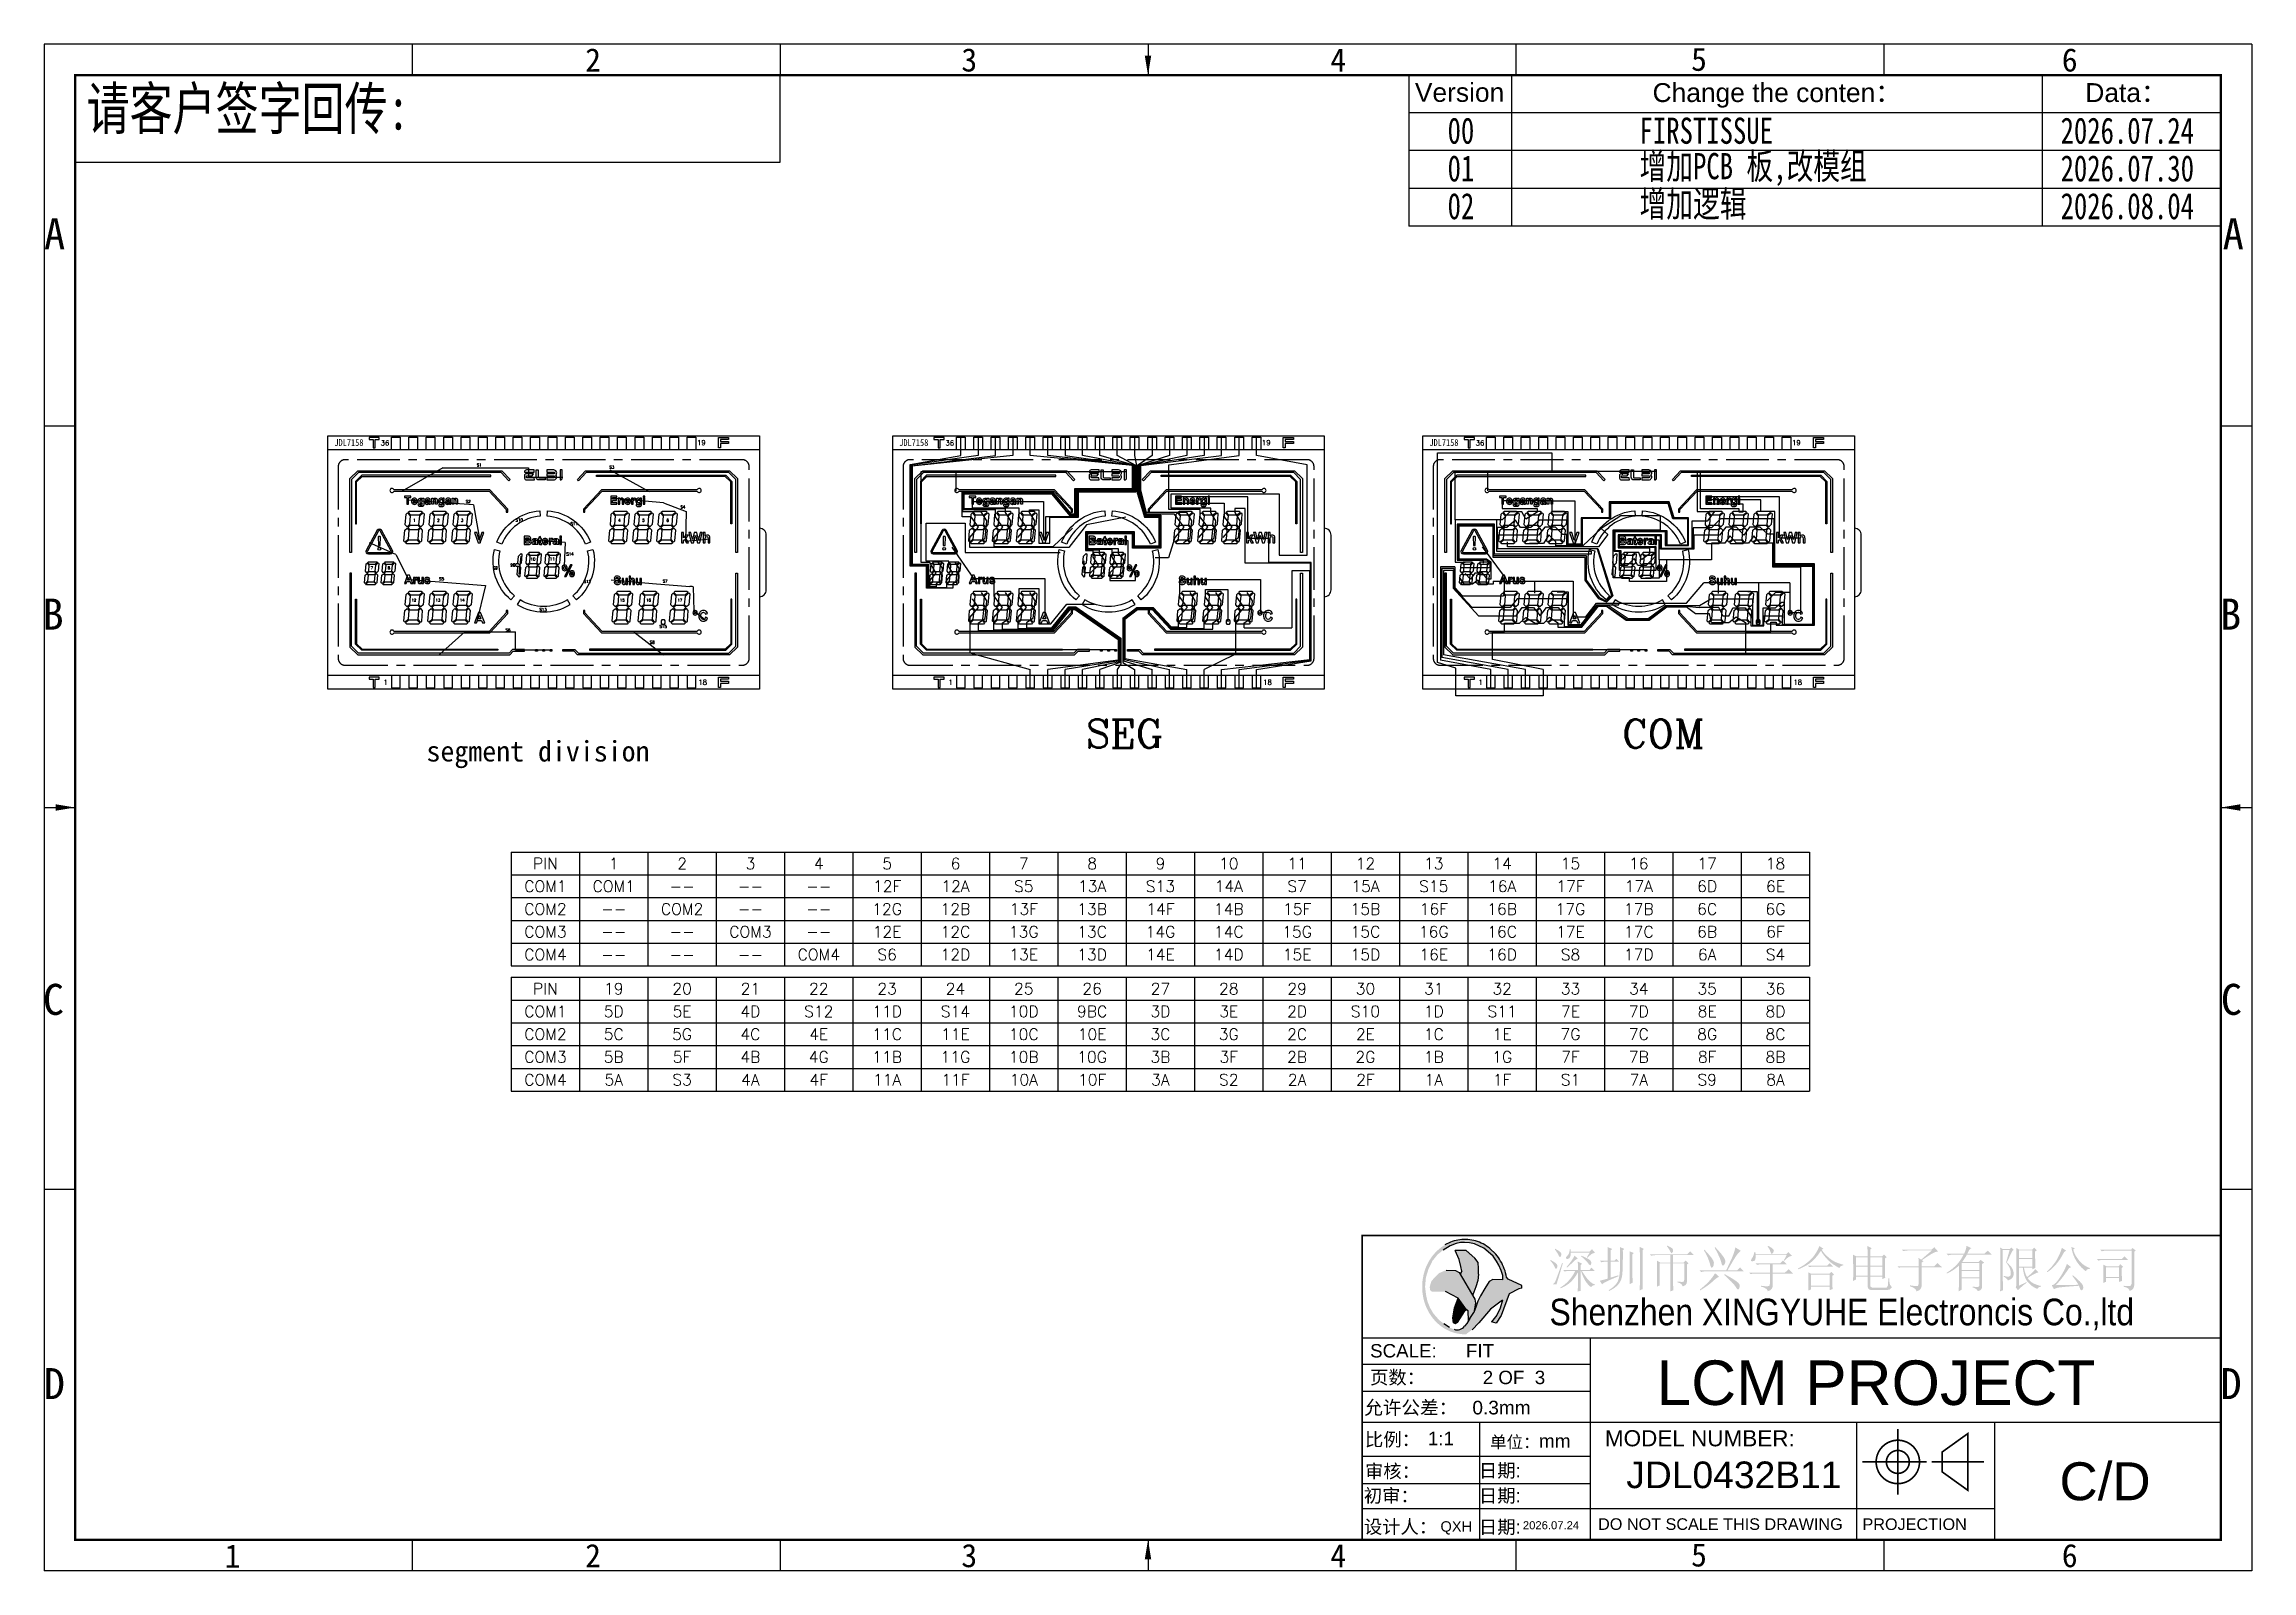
# Model space of a CAD drawing. Header units: millimetres. Extents: x -302 to 649, y -276 to -53.
# Drawn here: x 45.2 to 367.6, y -275.6 to -52.8 of the extents above; entities that cross this region are included whole.
import ezdxf
from ezdxf.enums import TextEntityAlignment as Align

# ---------------------------------------------------------------- set-up
doc = ezdxf.new("R2010")
doc.units = ezdxf.units.MM
doc.header["$LTSCALE"] = 5
doc.header["$MEASUREMENT"] = 0
doc.linetypes.add('CENTER', pattern=[2, 1.25, -0.25, 0.25, -0.25])
for name, color, linetype in [('COM', 1, 'Continuous'), ('dim', 3, 'Continuous'), ('PCB', 5, 'Continuous'), ('SEG', 4, 'Continuous')]:
    doc.layers.add(name, color=color, linetype=linetype)
doc.styles.add('ROMANC', font='ROMANC.SHX')
doc.styles.add('romans', font='romans.shx')
doc.styles.get("Standard").update_dxf_attribs({"font": ''})
doc.styles.add('TITLE', font='arial.ttf')
doc.styles.add('外框字体', font='simhei.ttf', dxfattribs={"width": 0.75, "height": 0.679415})
doc.styles.add('黑体', font='simhei.ttf')
doc.styles.get('Standard').set_extended_font_data('KaiTi_GB2312')

msp = doc.modelspace()

# ---------------------------------------------------------------- texts
for s, height, p in [('2', 3.393, (124.215, -56.812)), ('3', 3.393, (179.144, -56.803)), ('4', 3.393, (233.015, -56.83)), ('5', 3.393, (285.7, -56.707)), ('6', 3.393, (339.833, -56.804)), ('A', 4.524, (45.204, -82.738)), ('A', 4.524, (363.319, -82.738)), ('B', 4.524, (44.983, -138.262)), ('B', 4.524, (362.938, -138.262)), ('C', 4.524, (45.021, -194.49)), ('C', 4.524, (363.047, -194.49)), ('D', 4.524, (45.169, -250.569)), ('D', 4.524, (363.003, -250.569)), ('1', 3.393, (71.569, -275.17)), ('2', 3.393, (124.215, -275.111)), ('3', 3.393, (179.144, -275.102)), ('4', 3.393, (233.015, -275.129)), ('5', 3.393, (285.7, -275.006)), ('6', 3.393, (339.833, -275.103))]:
    msp.add_text(s, height=height).set_placement(p)
at = {"color": 0, "style": 'TITLE'}
for s, height, p in [('Version', 2.7543, (245.369, -61.224)), ('Change the conten：', 2.75433, (280.074, -61.256)), ('Data：', 2.7543, (343.259, -61.256))]:
    msp.add_text(s, height=height, dxfattribs=at).set_placement(p)
at = {"color": 6, "style": '黑体', "width": 0.85}
for p in [(87.592, -111.46, 10.413), (170.071, -111.46, 10.413), (247.483, -111.46, 10.413)]:
    msp.add_text('JDL7158', height=1, dxfattribs=at).set_placement(p)
for s, height, style, p in [('36', 0.7368, 'romans', (94.347, -111.39, 29.211)), ('19', 0.7368, 'romans', (140.547, -111.35, 29.211)), ('36', 0.7368, 'romans', (176.825, -111.39, 29.211)), ('19', 0.7368, 'romans', (223.026, -111.35, 29.211)), ('36', 0.7368, 'romans', (254.238, -111.39, 29.211)), ('19', 0.7368, 'romans', (300.438, -111.35, 29.211)), ('1', 0.737, 'romans', (94.77, -146.331, 29.211)), ('18', 0.7368, 'romans', (140.741, -146.306, 29.211)), ('1', 0.737, 'romans', (177.248, -146.331, 29.211)), ('18', 0.7368, 'romans', (223.219, -146.306, 29.211)), ('1', 0.737, 'romans', (254.661, -146.331, 29.211)), ('18', 0.7368, 'romans', (300.632, -146.306, 29.211)), ('SCALE:', 1.9586, 'TITLE', (238.827, -244.497)), ('FIT', 1.9586, 'TITLE', (252.822, -244.497)), ('LCM PROJECT', 6.50108, 'TITLE', (280.659, -251.431)), ('页数：', 1.9586, 'TITLE', (238.822, -248.388)), ('允许公差：', 1.9907, 'TITLE', (237.975, -252.807)), ('0.3mm', 1.9907, 'TITLE', (253.762, -252.807)), ('比例：', 1.9586, 'TITLE', (238.083, -257.442)), ('1:1', 1.9586, 'TITLE', (247.265, -257.295)), ('单位：', 1.7721, 'TITLE', (256.33, -257.734)), ('mm', 1.9907, 'TITLE', (263.467, -257.684)), ('MODEL NUMBER:', 2.35035, 'TITLE', (273.106, -257.461)), ('审核：', 1.9586, 'TITLE', (238.085, -262.073)), ('日期:', 1.9586, 'TITLE', (254.716, -261.982)), ('JDL0432B11', 3.8893, 'TITLE', (276.237, -263.569)), ('C/D', 5.5326, 'TITLE', (339.488, -265.332)), ('初审：', 1.9586, 'TITLE', (237.909, -265.641)), ('日期:', 1.9586, 'TITLE', (254.716, -265.641)), ('设计人：', 1.9586, 'TITLE', (237.926, -270.184)), ('日期:', 1.9586, 'TITLE', (254.716, -270.211)), ('DO NOT SCALE THIS DRAWING', 1.69225, 'TITLE', (272.117, -269.661)), ('PROJECTION', 1.6923, 'TITLE', (310.725, -269.676))]:
    msp.add_text(s, height=height, dxfattribs=dict(style=style)).set_placement(p)
at = {"style": 'TITLE', "width": 0.856493}
msp.add_text('Shenzhen XINGYUHE Electroncis Co.,ltd', height=3.88927, dxfattribs=at).set_placement((265.024, -239.801), (350.377, -239.801), align=Align.FIT)
at = {"color": 3, "style": 'TITLE'}
for s, height, p in [('2 OF  3', 1.9586, (255.267, -248.388)), ('QXH', 1.5277, (249.097, -269.927)), ('2026.07.24', 1.1752, (261.136, -269.571))]:
    msp.add_text(s, height=height, dxfattribs=at).set_placement(p)
at = {"insert": (51.408, -59.135), "char_height": 6.13913, "width": 52.74405, "attachment_point": 1, "style": '外框字体'}
msp.add_mtext('{\\fSimHei|b0|i0|c134|p2;请客户签字回传:}', dxfattribs=at)
at = {"color": 0, "char_height": 3.81912, "attachment_point": 1, "style": '外框字体'}
for s, insert, width in [('{\\fNSimSun|b0|i0|c134|p49;00}', (250.142, -63.519), 13.51793), ('{\\fNSimSun|b0|i0|c134|p49;FIRSTISSUE}', (278.168, -63.532), 13.51793), ('{\\fNSimSun|b0|i0|c134|p49;2026.07.24}', (339.648, -63.519), 13.51793), ('{\\fNSimSun|b0|i0|c134|p49;01}', (250.142, -69.028), 13.51793), ('{\\fNSimSun|b0|i0|c134|p49;增加PCB 板,改模组}', (278.168, -68.701), 38.36247), ('{\\fNSimSun|b0|i0|c134|p49;2026.07.30}', (339.648, -69.028), 13.51793), ('{\\fNSimSun|b0|i0|c134|p49;增加逻辑}', (278.168, -74.21), 38.36247), ('{\\fNSimSun|b0|i0|c134|p49;02}', (250.142, -74.537), 13.51793), ('{\\fNSimSun|b0|i0|c134|p49;2026.08.04}', (339.648, -74.537), 13.51793)]:
    msp.add_mtext(s, dxfattribs=dict(at, insert=insert, width=width))
at = {"layer": 'COM', "style": 'ROMANC'}
msp.add_text('COM', height=4.1349, dxfattribs=at).set_placement((281.629, -153.457, 60), align=Align.MIDDLE)
at = {"layer": 'dim', "style": 'romans'}
for s, height, p in [('S1', 0.4159, (108.382, -114.443, 42.62)), ('S3', 0.4159, (127.744, -114.766, 42.62)), ('1', 0.416, (99.113, -122.514, 42.62)), ('2', 0.416, (102.598, -122.514, 42.62)), ('3', 0.416, (106.061, -122.514, 42.62)), ('S2', 0.4159, (106.785, -119.767, 42.62)), ('S10', 0.4159, (114.049, -122.477, 42.62)), ('4', 0.416, (129.042, -122.514, 42.62)), ('5', 0.416, (132.547, -122.514, 42.62)), ('6', 0.416, (136.081, -122.514, 42.62)), ('S4', 0.4159, (138.118, -120.572, 42.62)), ('S11', 0.4159, (122.067, -123.016, 42.62)), ('9BC', 0.4159, (113.299, -129.048, 42.62)), ('10', 0.4159, (116.236, -128.188, 42.62)), ('11', 0.4159, (119.064, -128.159, 42.62)), ('S14', 0.4159, (121.455, -127.44, 42.62)), ('7', 0.416, (92.887, -129.459, 42.62)), ('8', 0.416, (95.377, -129.459, 42.62)), ('S5', 0.4159, (102.9, -131.057, 42.62)), ('S9', 0.4159, (110.742, -129.466, 42.62)), ('S12', 0.4159, (123.99, -131.45, 42.62)), ('S7', 0.4159, (135.543, -131.397, 42.62)), ('12', 0.4159, (98.838, -134.171, 42.62)), ('13', 0.4159, (102.351, -134.171, 42.62)), ('14', 0.4159, (105.916, -134.171, 42.62)), ('S13', 0.4159, (117.535, -135.546, 42.62)), ('15', 0.4159, (129.272, -134.171, 42.62)), ('16', 0.4159, (133.096, -134.171, 42.62)), ('17', 0.4159, (137.69, -134.171, 42.62)), ('S6', 0.4159, (112.584, -138.54, 42.62)), ('S15', 0.4159, (135.068, -138.014, 42.62)), ('S8', 0.4159, (133.652, -140.317, 42.62))]:
    msp.add_text(s, height=height, dxfattribs=at).set_placement(p)
at = {"layer": 'dim', "color": 1, "style": 'romans'}
for p in [(118.412, -172.401, 60), (118.412, -190.671, 60)]:
    msp.add_text('PIN', height=1.6609, dxfattribs=at).set_placement(p, align=Align.MIDDLE)
at = {"layer": 'dim', "style": 'romans'}
for s, height, p in [('1', 1.661, (128.39, -172.401, 60)), ('2', 1.661, (138.368, -172.401, 60)), ('3', 1.661, (148.346, -172.401, 60)), ('4', 1.661, (158.325, -172.401, 60)), ('5', 1.661, (168.303, -172.401, 60)), ('6', 1.661, (178.281, -172.401, 60)), ('7', 1.661, (188.259, -172.401, 60)), ('8', 1.661, (198.237, -172.401, 60)), ('9', 1.661, (208.215, -172.401, 60)), ('10', 1.6609, (218.193, -172.401, 60)), ('11', 1.6609, (228.171, -172.401, 60)), ('12', 1.6609, (238.149, -172.401, 60)), ('13', 1.6609, (248.128, -172.401, 60)), ('14', 1.6609, (258.106, -172.401, 60)), ('15', 1.6609, (268.084, -172.401, 60)), ('16', 1.6609, (278.062, -172.401, 60)), ('17', 1.6609, (288.04, -172.401, 60)), ('18', 1.6609, (298.018, -172.401, 60)), ('COM1', 1.6609, (118.412, -175.723, 60)), ('COM1', 1.6609, (128.39, -175.723, 60)), ('--', 1.6609, (138.368, -175.723, 60)), ('--', 1.6609, (148.346, -175.723, 60)), ('--', 1.6609, (158.325, -175.723, 60)), ('12F', 1.6609, (168.303, -175.723, 60)), ('12A', 1.6609, (178.281, -175.723, 60)), ('S5', 1.6609, (188.259, -175.723, 60)), ('13A', 1.6609, (198.237, -175.723, 60)), ('S13', 1.6609, (208.215, -175.723, 60)), ('14A', 1.6609, (218.193, -175.723, 60)), ('S7', 1.6609, (228.171, -175.723, 60)), ('15A', 1.6609, (238.149, -175.723, 60)), ('S15', 1.6609, (248.128, -175.723, 60)), ('16A', 1.6609, (258.106, -175.723, 60)), ('17F', 1.6609, (268.084, -175.723, 60)), ('17A', 1.6609, (278.062, -175.723, 60)), ('6D', 1.6609, (288.04, -175.723, 60)), ('6E', 1.6609, (298.018, -175.723, 60)), ('COM2', 1.6609, (118.412, -179.044, 60)), ('--', 1.6609, (128.39, -179.044, 60)), ('COM2', 1.6609, (138.368, -179.044, 60)), ('--', 1.6609, (148.346, -179.044, 60)), ('--', 1.6609, (158.325, -179.044, 60)), ('12G', 1.6609, (168.303, -179.044, 60)), ('12B', 1.6609, (178.281, -179.044, 60)), ('13F', 1.6609, (188.259, -179.044, 60)), ('13B', 1.6609, (198.237, -179.044, 60)), ('14F', 1.6609, (208.215, -179.044, 60)), ('14B', 1.6609, (218.193, -179.044, 60)), ('15F', 1.6609, (228.171, -179.044, 60)), ('15B', 1.6609, (238.149, -179.044, 60)), ('16F', 1.6609, (248.128, -179.044, 60)), ('16B', 1.6609, (258.106, -179.044, 60)), ('17G', 1.6609, (268.084, -179.044, 60)), ('17B', 1.6609, (278.062, -179.044, 60)), ('6C', 1.6609, (288.04, -179.044, 60)), ('6G', 1.6609, (298.018, -179.044, 60)), ('COM3', 1.6609, (118.412, -182.366, 60)), ('--', 1.6609, (128.39, -182.366, 60)), ('--', 1.6609, (138.368, -182.366, 60)), ('COM3', 1.6609, (148.346, -182.366, 60)), ('--', 1.6609, (158.325, -182.366, 60)), ('12E', 1.6609, (168.303, -182.366, 60)), ('12C', 1.6609, (178.281, -182.366, 60)), ('13G', 1.6609, (188.259, -182.366, 60)), ('13C', 1.6609, (198.237, -182.366, 60)), ('14G', 1.6609, (208.215, -182.366, 60)), ('14C', 1.6609, (218.193, -182.366, 60)), ('15G', 1.6609, (228.171, -182.366, 60)), ('15C', 1.6609, (238.149, -182.366, 60)), ('16G', 1.6609, (248.128, -182.366, 60)), ('16C', 1.6609, (258.106, -182.366, 60)), ('17E', 1.6609, (268.084, -182.366, 60)), ('17C', 1.6609, (278.062, -182.366, 60)), ('6B', 1.6609, (288.04, -182.366, 60)), ('6F', 1.6609, (298.018, -182.366, 60)), ('COM4', 1.6609, (118.412, -185.688, 60)), ('--', 1.6609, (128.39, -185.688, 60)), ('--', 1.6609, (138.368, -185.688, 60)), ('--', 1.6609, (148.346, -185.688, 60)), ('COM4', 1.6609, (158.325, -185.688, 60)), ('S6', 1.6609, (168.303, -185.688, 60)), ('12D', 1.6609, (178.281, -185.688, 60)), ('13E', 1.6609, (188.259, -185.688, 60)), ('13D', 1.6609, (198.237, -185.688, 60)), ('14E', 1.6609, (208.215, -185.688, 60)), ('14D', 1.6609, (218.193, -185.688, 60)), ('15E', 1.6609, (228.171, -185.688, 60)), ('15D', 1.6609, (238.149, -185.688, 60)), ('16E', 1.6609, (248.128, -185.688, 60)), ('16D', 1.6609, (258.106, -185.688, 60)), ('S8', 1.6609, (268.084, -185.688, 60)), ('17D', 1.6609, (278.062, -185.688, 60)), ('6A', 1.6609, (288.04, -185.688, 60)), ('S4', 1.6609, (298.018, -185.688, 60)), ('19', 1.6609, (128.39, -190.671, 60)), ('20', 1.6609, (138.368, -190.671, 60)), ('21', 1.6609, (148.346, -190.671, 60)), ('22', 1.6609, (158.325, -190.671, 60)), ('23', 1.6609, (168.303, -190.671, 60)), ('24', 1.6609, (178.281, -190.671, 60)), ('25', 1.6609, (188.259, -190.671, 60)), ('26', 1.6609, (198.237, -190.671, 60)), ('27', 1.6609, (208.215, -190.671, 60)), ('28', 1.6609, (218.193, -190.671, 60)), ('29', 1.6609, (228.171, -190.671, 60)), ('30', 1.6609, (238.149, -190.671, 60)), ('31', 1.6609, (248.128, -190.671, 60)), ('32', 1.6609, (258.106, -190.671, 60)), ('33', 1.6609, (268.084, -190.671, 60)), ('34', 1.6609, (278.062, -190.671, 60)), ('35', 1.6609, (288.04, -190.671, 60)), ('36', 1.6609, (298.018, -190.671, 60)), ('COM1', 1.6609, (118.412, -193.992, 60)), ('5D', 1.6609, (128.39, -193.992, 60)), ('5E', 1.6609, (138.368, -193.992, 60)), ('4D', 1.6609, (148.346, -193.992, 60)), ('S12', 1.6609, (158.325, -193.992, 60)), ('11D', 1.6609, (168.303, -193.992, 60)), ('S14', 1.6609, (178.281, -193.992, 60)), ('10D', 1.6609, (188.259, -193.992, 60)), ('9BC', 1.6609, (198.237, -193.992, 60)), ('3D', 1.6609, (208.215, -193.992, 60)), ('3E', 1.6609, (218.193, -193.992, 60)), ('2D', 1.6609, (228.171, -193.992, 60)), ('S10', 1.6609, (238.149, -193.992, 60)), ('1D', 1.6609, (248.128, -193.992, 60)), ('S11', 1.6609, (258.106, -193.992, 60)), ('7E', 1.6609, (268.084, -193.992, 60)), ('7D', 1.6609, (278.062, -193.992, 60)), ('8E', 1.6609, (288.04, -193.992, 60)), ('8D', 1.6609, (298.018, -193.992, 60)), ('COM2', 1.6609, (118.412, -197.314, 60)), ('5C', 1.6609, (128.39, -197.314, 60)), ('5G', 1.6609, (138.368, -197.314, 60)), ('4C', 1.6609, (148.346, -197.314, 60)), ('4E', 1.6609, (158.325, -197.314, 60)), ('11C', 1.6609, (168.303, -197.314, 60)), ('11E', 1.6609, (178.281, -197.314, 60)), ('10C', 1.6609, (188.259, -197.314, 60)), ('10E', 1.6609, (198.237, -197.314, 60)), ('3C', 1.6609, (208.215, -197.314, 60)), ('3G', 1.6609, (218.193, -197.314, 60)), ('2C', 1.6609, (228.171, -197.314, 60)), ('2E', 1.6609, (238.149, -197.314, 60)), ('1C', 1.6609, (248.128, -197.314, 60)), ('1E', 1.6609, (258.106, -197.314, 60)), ('7G', 1.6609, (268.084, -197.314, 60)), ('7C', 1.6609, (278.062, -197.314, 60)), ('8G', 1.6609, (288.04, -197.314, 60)), ('8C', 1.6609, (298.018, -197.314, 60)), ('COM3', 1.6609, (118.412, -200.636, 60)), ('5B', 1.6609, (128.39, -200.636, 60)), ('5F', 1.6609, (138.368, -200.636, 60)), ('4B', 1.6609, (148.346, -200.636, 60)), ('4G', 1.6609, (158.325, -200.636, 60)), ('11B', 1.6609, (168.303, -200.636, 60)), ('11G', 1.6609, (178.281, -200.636, 60)), ('10B', 1.6609, (188.259, -200.636, 60)), ('10G', 1.6609, (198.237, -200.636, 60)), ('3B', 1.6609, (208.215, -200.636, 60)), ('3F', 1.6609, (218.193, -200.636, 60)), ('2B', 1.6609, (228.171, -200.636, 60)), ('2G', 1.6609, (238.149, -200.636, 60)), ('1B', 1.6609, (248.128, -200.636, 60)), ('1G', 1.6609, (258.106, -200.636, 60)), ('7F', 1.6609, (268.084, -200.636, 60)), ('7B', 1.6609, (278.062, -200.636, 60)), ('8F', 1.6609, (288.04, -200.636, 60)), ('8B', 1.6609, (298.018, -200.636, 60)), ('COM4', 1.6609, (118.412, -203.958, 60)), ('5A', 1.6609, (128.39, -203.958, 60)), ('S3', 1.6609, (138.368, -203.958, 60)), ('4A', 1.6609, (148.346, -203.958, 60)), ('4F', 1.6609, (158.325, -203.958, 60)), ('11A', 1.6609, (168.303, -203.958, 60)), ('11F', 1.6609, (178.281, -203.958, 60)), ('10A', 1.6609, (188.259, -203.958, 60)), ('10F', 1.6609, (198.237, -203.958, 60)), ('3A', 1.6609, (208.215, -203.958, 60)), ('S2', 1.6609, (218.193, -203.958, 60)), ('2A', 1.6609, (228.171, -203.958, 60)), ('2F', 1.6609, (238.149, -203.958, 60)), ('1A', 1.6609, (248.128, -203.958, 60)), ('1F', 1.6609, (258.106, -203.958, 60)), ('S1', 1.6609, (268.084, -203.958, 60)), ('7A', 1.6609, (278.062, -203.958, 60)), ('S9', 1.6609, (288.04, -203.958, 60)), ('8A', 1.6609, (298.018, -203.958, 60))]:
    msp.add_text(s, height=height, dxfattribs=at).set_placement(p, align=Align.MIDDLE)
at = {"layer": 'dim', "insert": (101.04, -154.516, 60), "char_height": 2.9926, "width": 51.2374, "attachment_point": 1, "style": 'romans'}
msp.add_mtext('{\\fSimHei|b0|i0|c134|p2;segment division}', dxfattribs=at)
at = {"layer": 'SEG', "style": 'ROMANC'}
msp.add_text('SEG', height=4.1349, dxfattribs=at).set_placement((202.999, -153.43, 60), align=Align.MIDDLE)

# ---------------------------------------------------------------- hatches: boundary and pattern name
at = {"linetype": 'Continuous'}
h = msp.add_hatch(color=5, dxfattribs=at)
h.paths.add_polyline_path([(260.538, -234.469), (260.987, -234.357), (260.987, -233.983), (258.966, -233.085), (258.76, -232.786), (258.695, -232.473), (258.617, -232.165), (258.526, -231.861), (258.423, -231.562), (258.308, -231.268), (258.18, -230.981), (258.04, -230.701), (257.889, -230.428), (257.727, -230.163), (257.554, -229.907), (257.37, -229.66), (257.176, -229.422), (256.309, -228.58), (256.071, -228.398), (255.827, -228.229), (255.575, -228.072), (255.317, -227.929), (255.053, -227.799), (254.784, -227.683), (254.511, -227.581), (254.234, -227.492), (253.953, -227.419), (253.67, -227.359), (253.384, -227.315), (253.097, -227.285), (252.809, -227.27), (252.52, -227.269), (252.232, -227.284), (251.945, -227.313), (251.659, -227.357), (251.376, -227.416), (251.095, -227.489), (250.817, -227.577), (250.544, -227.679), (250.275, -227.794), (250.011, -227.924), (249.753, -228.067), (249.501, -228.223), (249.256, -228.391), (249.018, -228.572), (248.788, -228.766), (248.566, -228.971), (248.353, -229.186), (248.149, -229.413), (247.955, -229.65), (247.771, -229.897), (247.597, -230.153), (247.434, -230.417), (247.283, -230.69), (247.143, -230.97), (247.015, -231.257), (246.899, -231.55), (246.795, -231.849), (246.704, -232.153), (246.625, -232.461), (246.507, -233.089), (246.468, -233.406), (246.442, -233.725), (246.43, -234.045), (246.43, -234.365), (246.445, -234.685), (246.472, -235.004), (246.513, -235.322), (246.566, -235.636), (246.633, -235.948), (246.713, -236.256), (246.806, -236.559), (246.911, -236.858), (247.028, -237.15), (247.158, -237.436), (247.299, -237.716), (247.452, -237.987), (247.616, -238.251), (247.79, -238.506), (247.975, -238.752), (248.171, -238.988), (248.375, -239.213), (248.589, -239.428), (248.812, -239.631), (249.043, -239.823), (249.282, -240.003), (249.528, -240.171), (249.781, -240.325), (250.039, -240.466), (250.304, -240.594), (250.573, -240.709), (250.847, -240.809), (251.125, -240.895), (251.406, -240.967), (251.69, -241.024), (251.976, -241.066), (252.263, -241.094), (252.552, -241.107), (252.84, -241.105), (253.713, -240.439), (254.722, -239.419), (256.407, -237.426), (258.14, -236.128), (257.797, -237.303), (257.321, -238.333), (256.568, -239.301), (257.23, -239.467), (257.977, -238.389), (259.128, -235.209)])
h.paths.add_polyline_path([(256.757, -233.123), (256.233, -233.385), (255.597, -234.431), (254.96, -235.516), (254.548, -236.301), (254.324, -237.011), (253.995, -237.953), (253.371, -238.815), (252.947, -239.521), (252.617, -239.944, -0.3270671), (251.085, -240.381), (250.418, -240.137), (249.606, -239.566), (248.918, -239.049), (248.057, -238.065), (247.564, -237.206), (247.196, -236.295), (246.999, -235.36), (246.852, -234.18), (246.975, -232.826), (247.343, -231.621), (247.934, -230.392), (248.672, -229.483), (249.483, -228.818), (250.541, -228.178), (251.389, -227.884), (252.017, -227.7), (252.608, -227.7), (253.333, -227.747), (254.083, -227.933), (255.41, -228.535), (256.074, -229.063), (256.788, -229.727), (257.292, -230.416), (257.624, -231.032), (257.957, -231.781), (258.19, -232.519), (258.217, -233.16)], flags=16)
h.paths.add_polyline_path([(254.286, -234.207), (253.949, -234.955), (253.78, -235.43), (251.976, -232.36), (252.241, -231.906), (252.053, -231.201), (251.817, -230.214), (251.254, -228.898), (252.864, -228.898), (254.107, -229.998), (254.623, -230.655), (254.648, -231.499), (254.661, -232.338), (254.548, -233.272)], flags=0)
h = msp.add_hatch(color=3)
h.paths.add_polyline_path([(269.002, -232.373), (269.173, -232.079), (269.173, -232.646), (269.173, -233.15), (269.168, -233.594), (269.164, -233.982), (269.16, -234.306), (269.156, -234.571), (269.151, -234.771), (269.143, -234.878), (269.595, -234.763), (269.578, -234.387), (269.57, -234.025), (269.57, -233.747), (269.57, -231.882), (269.625, -231.882), (269.762, -232.283), (269.915, -232.659), (270.077, -233.005), (270.257, -233.316), (270.453, -233.598), (270.658, -233.85), (270.88, -234.072), (271.068, -234.225), (271.268, -234.025), (271.656, -233.918), (271.661, -233.918), (271.661, -233.833), (271.452, -233.769), (271.234, -233.649), (271.008, -233.478), (270.769, -233.252), (270.521, -232.971), (270.265, -232.638), (269.996, -232.245), (269.766, -231.882), (271.661, -231.882), (271.149, -231.4), (270.841, -231.737), (269.57, -231.737), (269.57, -231.003), (269.796, -230.807), (269.143, -230.495), (269.16, -230.777), (269.168, -231.127), (269.173, -231.545), (269.173, -231.737), (267.026, -231.737), (267.252, -231.963), (267.534, -231.882), (268.776, -231.882), (268.601, -232.211), (268.413, -232.527), (268.208, -232.825), (267.986, -233.103), (267.747, -233.367), (267.496, -233.615), (267.231, -233.845), (266.945, -234.059), (266.646, -234.255), (266.604, -234.285), (266.629, -234.396), (266.949, -234.264), (267.257, -234.11), (267.547, -233.931), (267.824, -233.73), (268.089, -233.504), (268.336, -233.256), (268.571, -232.988), (268.793, -232.693)])
h.paths.add_polyline_path([(265.554, -230.47), (265.191, -230.269), (265.131, -230.355), (265.413, -230.687), (265.618, -230.986), (265.75, -231.246), (265.755, -231.259), (265.929, -231.562), (266.036, -231.541), (266.168, -231.259), (266.177, -231.089), (266.109, -230.909), (265.9, -230.705)])
h.paths.add_polyline_path([(266.968, -230.742), (266.857, -230.716), (266.644, -231.309), (266.456, -231.834), (266.29, -232.291), (266.149, -232.675), (266.025, -232.995), (265.927, -233.247), (265.85, -233.43), (265.799, -233.545), (265.782, -233.571), (265.526, -233.823), (265.5, -233.823), (265.231, -233.831), (266.042, -233.836), (266.093, -233.669), (266.162, -233.443), (266.247, -233.161), (266.354, -232.816), (266.473, -232.41), (266.614, -231.945), (266.768, -231.424), (266.943, -230.84)])
h.paths.add_polyline_path([(269.774, -229.685), (269.681, -229.646), (269.625, -229.732), (269.924, -229.966), (270.188, -230.209), (270.359, -230.38), (270.628, -230.696), (270.811, -230.948), (271.016, -231.033), (271.093, -230.918), (271.136, -230.598), (271.008, -230.355), (270.85, -230.222), (270.594, -230.064), (270.235, -229.885)])
h.paths.add_polyline_path([(269.173, -230.043), (268.665, -229.646), (268.55, -229.885), (268.396, -230.145), (268.2, -230.436), (267.961, -230.747), (267.679, -231.089), (267.504, -231.285), (267.59, -231.37), (267.846, -231.148), (268.11, -230.901), (268.388, -230.632), (268.439, -230.581), (268.755, -230.295), (269.036, -230.103)])
h.paths.add_polyline_path([(271.584, -229.215), (271.686, -229.194), (271.208, -228.686), (270.841, -229.053), (268.127, -229.053), (268.127, -228.712), (267.986, -228.712), (267.918, -229.143), (267.79, -229.454), (267.649, -229.616), (267.406, -229.915), (267.423, -230.013), (267.619, -230.154), (267.914, -230), (267.957, -229.958), (268.076, -229.706), (268.127, -229.305), (268.127, -229.194), (270.897, -229.194), (270.474, -229.872), (270.555, -229.928), (270.875, -229.629), (271.14, -229.424), (271.234, -229.365)])
h.paths.add_polyline_path([(265.938, -228.682), (265.84, -228.631), (265.784, -228.712), (266.04, -229.049), (266.232, -229.352), (266.348, -229.591), (266.523, -229.851), (266.659, -229.787), (266.77, -229.48), (266.745, -229.309), (266.608, -229.121), (266.339, -228.912)])
h.paths.add_polyline_path([(275.105, -232.642), (275.079, -232.501), (273.948, -232.843), (273.948, -230.525), (275.19, -230.525), (274.767, -230.099), (274.486, -230.38), (273.948, -230.38), (273.948, -228.857), (274.174, -228.656), (273.496, -228.374), (273.513, -228.814), (273.521, -229.155), (273.526, -229.309), (273.526, -230.38), (272.365, -230.38), (272.591, -230.606), (272.937, -230.534), (273.159, -230.525), (273.526, -230.525), (273.526, -232.983), (273.18, -233.081), (272.826, -233.18), (272.472, -233.269), (272.365, -233.295), (272.706, -233.833), (272.779, -233.743), (272.932, -233.636), (273.159, -233.504), (273.462, -233.35), (273.837, -233.175), (274.294, -232.979), (274.823, -232.757)])
h.paths.add_polyline_path([(277.336, -229.249), (276.718, -228.998), (276.735, -229.369), (276.743, -229.727), (276.743, -229.872), (276.743, -232.843), (276.739, -233.167), (276.73, -233.538), (276.718, -233.803), (277.17, -233.577), (277.149, -233.192), (277.14, -232.847), (277.14, -232.813), (277.14, -229.45)])
h.paths.add_polyline_path([(275.954, -228.656), (275.305, -228.374), (275.309, -228.669), (275.318, -228.989), (275.322, -229.326), (275.326, -229.685), (275.331, -230.064), (275.331, -230.466), (275.331, -230.888), (275.331, -231.118), (275.318, -231.605), (275.284, -232.04), (275.241, -232.433), (275.181, -232.779), (275.109, -233.073), (275.019, -233.32), (274.964, -233.436), (274.806, -233.692), (274.601, -233.939), (274.345, -234.187), (274.038, -234.43), (273.684, -234.665), (273.666, -234.678), (273.722, -234.793), (274.068, -234.618), (274.383, -234.426), (274.669, -234.217), (274.921, -233.986), (274.938, -233.973), (275.164, -233.717), (275.352, -233.423), (275.497, -233.09), (275.587, -232.787), (275.617, -232.633), (275.642, -232.437), (275.664, -232.198), (275.685, -231.921), (275.702, -231.596), (275.715, -231.229), (275.723, -230.82), (275.728, -230.363), (275.732, -229.868), (275.732, -229.33), (275.728, -228.857)])
h.paths.add_polyline_path([(278.809, -228.656), (278.186, -228.345), (278.203, -228.788), (278.211, -229.138), (278.216, -229.309), (278.216, -233.662), (278.211, -233.982), (278.199, -234.349), (278.186, -234.707), (278.638, -234.511), (278.621, -234.106), (278.612, -233.756), (278.608, -233.606), (278.608, -228.857)])
h.paths.add_polyline_path([(283.712, -233.414), (283.665, -233.406), (283.665, -233.521), (284.075, -233.653), (284.335, -233.845), (284.45, -234.093), (284.459, -234.144), (284.8, -233.982), (285.018, -233.751), (285.103, -233.444), (285.108, -233.38), (285.108, -230.918), (285.334, -230.751), (284.911, -230.355), (284.625, -230.636), (283.072, -230.636), (283.072, -229.561), (286.123, -229.561), (285.56, -229.023), (285.163, -229.42), (279.654, -229.42), (279.88, -229.646), (280.226, -229.574), (280.447, -229.561), (282.679, -229.561), (282.679, -230.636), (281.181, -230.636), (280.699, -230.355), (280.712, -230.662), (280.721, -230.999), (280.725, -231.37), (280.729, -231.771), (280.729, -232.049), (280.729, -232.412), (280.725, -232.774), (280.721, -233.137), (280.716, -233.5), (280.708, -233.867), (280.699, -234.17), (281.122, -233.973), (281.122, -230.777), (282.679, -230.777), (282.679, -233.491), (282.675, -233.841), (282.671, -234.2), (282.658, -234.571), (282.65, -234.878), (283.102, -234.678), (283.085, -234.315), (283.076, -233.952), (283.072, -233.662), (283.072, -230.777), (284.711, -230.777), (284.711, -233.124), (284.621, -233.423), (284.429, -233.466), (284.1, -233.453)])
h.paths.add_polyline_path([(282.449, -228.276), (282.197, -228.178), (282.167, -228.259), (282.436, -228.631), (282.603, -228.912), (282.65, -229.023), (282.833, -229.305), (282.846, -229.309), (283.072, -229.083), (283.063, -228.763), (282.987, -228.631), (282.786, -228.451)])
h.paths.add_polyline_path([(290.869, -232.484), (290.587, -232.335), (290.532, -232.446), (290.924, -232.804), (291.266, -233.128), (291.56, -233.419), (291.803, -233.679), (292, -233.905), (292.145, -234.097), (292.226, -234.225), (292.452, -234.554), (292.648, -234.545), (292.678, -234.511), (292.785, -234.217), (292.763, -233.858), (292.704, -233.743), (292.576, -233.598), (292.375, -233.427), (292.106, -233.231), (291.765, -233.009), (291.351, -232.761)])
h.paths.add_polyline_path([(289.768, -232.727), (289.204, -232.19), (289.046, -232.446), (288.842, -232.736), (288.594, -233.06), (288.496, -233.18), (288.304, -233.397), (288.082, -233.623), (287.826, -233.867), (287.54, -234.123), (287.22, -234.392), (286.972, -234.596), (287.028, -234.707), (287.408, -234.473), (287.753, -234.247), (288.069, -234.029), (288.347, -233.82), (288.594, -233.623), (288.812, -233.431), (288.837, -233.406), (289.183, -233.099), (289.477, -232.877), (289.725, -232.744)])
h.paths.add_polyline_path([(293.387, -231.938), (292.849, -231.345), (292.396, -231.797), (291.014, -231.797), (291.249, -231.383), (291.466, -231.003), (291.667, -230.662), (291.85, -230.35), (292.017, -230.081), (292.166, -229.842), (292.256, -229.702), (292.529, -229.33), (292.772, -229.074), (292.96, -228.938), (292.17, -228.43), (292.072, -228.818), (291.961, -229.181), (291.85, -229.514), (291.726, -229.821), (291.718, -229.847), (291.611, -230.077), (291.487, -230.346), (291.342, -230.662), (291.18, -231.012), (290.997, -231.409), (290.813, -231.797), (286.943, -231.797), (287.169, -232.023), (287.514, -231.946), (287.736, -231.938)])
h.paths.add_polyline_path([(287.753, -228.878), (287.651, -228.771), (287.566, -228.857), (287.741, -229.155), (287.911, -229.471), (288.078, -229.808), (288.159, -229.988), (288.3, -230.367), (288.415, -230.717), (288.505, -231.037), (288.526, -231.118), (288.65, -231.417), (288.854, -231.328), (288.863, -231.315), (289.004, -231.025), (289.021, -230.662), (289.008, -230.551), (288.948, -230.384), (288.829, -230.171), (288.654, -229.915), (288.411, -229.616), (288.112, -229.266)], flags=17)
h.paths.add_polyline_path([(289.482, -228.673), (289.234, -228.404), (289.149, -228.485), (289.388, -228.938), (289.597, -229.347), (289.768, -229.714), (289.909, -230.035), (290.011, -230.312), (290.083, -230.551), (290.109, -230.666), (290.233, -231.029), (290.421, -231.072), (290.502, -231.003), (290.668, -230.726), (290.685, -230.363), (290.672, -230.299), (290.617, -230.137), (290.506, -229.936), (290.335, -229.685), (290.109, -229.394), (289.823, -229.053)])
h.paths.add_polyline_path([(296.088, -234.05), (295.9, -234.029), (295.9, -234.144), (296.352, -234.293), (296.668, -234.468), (296.843, -234.669), (296.89, -234.823), (297.244, -234.695), (297.475, -234.49), (297.586, -234.2), (297.594, -234.059), (297.594, -232.249), (300.59, -232.249), (299.941, -231.626), (299.404, -232.109), (297.594, -232.109), (297.594, -230.892), (299.655, -230.892), (299.122, -230.355), (298.725, -230.751), (295.111, -230.751), (295.337, -230.978), (295.785, -230.892), (297.197, -230.892), (297.197, -232.109), (294.176, -232.109), (294.402, -232.335), (294.748, -232.258), (294.965, -232.249), (297.197, -232.249), (297.197, -233.747), (297.121, -234.046), (296.826, -234.118), (296.805, -234.114), (296.455, -234.089)])
h.paths.add_polyline_path([(295.111, -229.561), (299.655, -229.561), (299.233, -230.325), (299.318, -230.38), (299.63, -230.064), (299.929, -229.838), (300.215, -229.71), (300.449, -229.676), (299.882, -229.108), (299.6, -229.42), (295.111, -229.42), (295.081, -229.083), (294.94, -229.083), (294.846, -229.48), (294.714, -229.813), (294.543, -230.073), (294.419, -230.372), (294.598, -230.466), (294.927, -230.389), (295.051, -230.239), (295.123, -229.945)])
h.paths.add_polyline_path([(297.116, -228.293), (296.946, -228.204), (296.86, -228.259), (297.086, -228.609), (297.24, -228.929), (297.313, -229.164), (297.441, -229.386), (297.65, -229.249), (297.786, -228.933), (297.68, -228.686), (297.445, -228.494)])
h.paths.add_polyline_path([(303.219, -234.17), (305.929, -234.17), (305.929, -234.678), (306.351, -234.511), (306.343, -234.242), (306.334, -233.926), (306.33, -233.568), (306.326, -233.167), (306.326, -232.719), (306.326, -232.586), (306.552, -232.39), (306.155, -231.993), (305.873, -232.275), (303.219, -232.275), (302.792, -232.049), (302.805, -232.42), (302.818, -232.787), (302.822, -233.146), (302.822, -233.38), (302.818, -233.73), (302.813, -234.093), (302.805, -234.464), (302.792, -234.737), (303.219, -234.567)])
h.paths.add_polyline_path([(303.219, -234.029), (305.929, -234.029), (305.929, -232.416), (303.219, -232.416)], flags=16)
h.paths.add_polyline_path([(306.437, -231.229), (305.929, -230.722), (305.562, -231.089), (302.737, -231.089), (302.963, -231.315), (303.313, -231.242), (303.556, -231.229)], flags=17)
h.paths.add_polyline_path([(304.858, -228.916), (304.772, -228.771), (305.024, -228.631), (304.431, -228.234), (304.277, -228.592), (304.106, -228.929), (303.923, -229.249), (303.727, -229.544), (303.513, -229.821), (303.291, -230.077), (303.189, -230.184), (302.933, -230.419), (302.664, -230.64), (302.378, -230.858), (302.079, -231.063), (301.764, -231.255), (301.431, -231.443), (301.294, -231.511), (301.324, -231.626), (301.678, -231.49), (302.015, -231.336), (302.34, -231.174), (302.647, -230.995), (302.946, -230.798), (303.133, -230.666), (303.368, -230.466), (303.607, -230.239), (303.842, -229.988), (304.081, -229.706), (304.32, -229.399), (304.555, -229.066), (304.657, -228.912), (304.789, -229.16), (304.977, -229.441), (305.22, -229.749), (305.476, -230.043), (305.681, -230.265), (305.912, -230.483), (306.18, -230.7), (306.475, -230.918), (306.804, -231.131), (307.166, -231.345), (307.316, -231.43), (307.533, -231.182), (307.87, -231.042), (307.909, -231.033), (307.909, -230.948), (307.508, -230.841), (307.141, -230.717), (306.799, -230.572), (306.483, -230.414), (306.202, -230.239), (305.946, -230.047), (305.873, -229.988), (305.557, -229.714), (305.284, -229.446), (305.05, -229.177)])
h.paths.add_polyline_path([(314.639, -233.231), (314.63, -232.928), (314.489, -232.928), (314.472, -233.419), (314.451, -233.777), (314.434, -233.999), (314.272, -234.276), (314.152, -234.311), (312.202, -234.311), (311.912, -234.191), (311.86, -233.999), (311.86, -232.702), (313.614, -232.702), (313.614, -233.069), (314.037, -232.868), (314.033, -232.697), (314.024, -232.467), (314.02, -232.177), (314.016, -231.835), (314.011, -231.439), (314.011, -230.982), (314.011, -230.47), (314.011, -230.043), (314.263, -229.847), (313.87, -229.45), (313.585, -229.732), (311.86, -229.732), (311.86, -228.741), (312.087, -228.545), (311.438, -228.234), (311.451, -228.571), (311.459, -228.925), (311.464, -229.296), (311.468, -229.689), (311.468, -229.732), (309.799, -229.732), (309.321, -229.475), (309.33, -229.842), (309.343, -230.205), (309.351, -230.572), (309.364, -230.935), (309.373, -231.298), (309.377, -231.4), (309.377, -231.763), (309.373, -232.13), (309.368, -232.493), (309.36, -232.855), (309.351, -233.222), (309.347, -233.32), (309.774, -233.124), (309.774, -232.702), (311.468, -232.702), (311.468, -234.084), (311.54, -234.413), (311.754, -234.601), (312.061, -234.652), (314.263, -234.652), (314.639, -234.592), (314.745, -234.537), (314.989, -234.298), (315.027, -234.225), (314.792, -233.961), (314.745, -233.858), (314.673, -233.615)])
h.paths.add_polyline_path([(313.614, -231.259), (311.86, -231.259), (311.86, -232.561), (313.614, -232.561)], flags=16)
h.paths.add_polyline_path([(311.468, -232.561), (311.468, -231.259), (309.774, -231.259), (309.774, -232.561)], flags=16)
h.paths.add_polyline_path([(313.614, -229.872), (311.86, -229.872), (311.86, -231.118), (313.614, -231.118)], flags=16)
h.paths.add_polyline_path([(311.468, -231.118), (311.468, -229.872), (309.774, -229.872), (309.774, -231.118)], flags=16)
h.paths.add_polyline_path([(318.082, -234.029), (317.681, -233.973), (317.681, -234.114), (318.112, -234.281), (318.411, -234.477), (318.578, -234.695), (318.616, -234.848), (318.979, -234.69), (319.222, -234.468), (319.337, -234.195), (319.35, -234.059), (319.35, -231.315), (322.316, -231.315), (321.667, -230.692), (321.215, -231.174), (319.35, -231.174), (319.35, -230.636), (319.661, -230.466), (319.405, -230.299), (319.764, -230.047), (320.097, -229.825), (320.404, -229.629), (320.681, -229.454), (320.933, -229.309), (321.351, -229.117), (321.663, -229.044), (321.778, -229.053), (321.215, -228.404), (320.818, -228.741), (316.469, -228.741), (316.696, -228.968), (317.037, -228.895), (317.259, -228.882), (320.848, -228.882), (319.294, -230.214), (318.898, -229.958), (318.91, -230.316), (318.923, -230.679), (318.923, -231.05), (318.927, -231.174), (315.816, -231.174), (316.043, -231.4), (316.388, -231.328), (316.61, -231.315), (318.927, -231.315), (318.927, -233.717), (318.821, -234.046), (318.701, -234.084), (318.454, -234.072)])
h.paths.add_polyline_path([(326.822, -234.144), (326.81, -234.144), (326.78, -234.255), (327.168, -234.4), (327.437, -234.601), (327.569, -234.823), (327.945, -234.665), (328.081, -234.537), (328.192, -234.208), (328.192, -234.2), (328.192, -230.833), (328.504, -230.666), (327.966, -230.239), (327.684, -230.551), (325.282, -230.551), (325.491, -230.265), (325.691, -229.962), (325.883, -229.646), (325.96, -229.505), (329.605, -229.505), (329.012, -228.912), (328.504, -229.365), (326.016, -229.365), (326.186, -229.036), (326.297, -228.827), (326.541, -228.579), (326.639, -228.545), (325.905, -228.204), (325.862, -228.511), (325.768, -228.848), (325.627, -229.224), (325.563, -229.365), (322.994, -229.365), (323.221, -229.591), (323.562, -229.518), (323.784, -229.505), (325.478, -229.505), (325.277, -229.872), (325.068, -230.205), (324.859, -230.508), (324.646, -230.777), (324.428, -231.016), (324.292, -231.144), (324.014, -231.4), (323.728, -231.635), (323.442, -231.848), (323.144, -232.044), (322.994, -232.134), (323.05, -232.249), (323.383, -232.083), (323.703, -231.908), (324.01, -231.712), (324.304, -231.507), (324.582, -231.281), (324.804, -231.089), (324.804, -231.699), (324.8, -232.254), (324.8, -232.757), (324.8, -233.21), (324.795, -233.611), (324.791, -233.956), (324.791, -234.251), (324.787, -234.49), (324.782, -234.682), (324.774, -234.818), (324.774, -234.848), (325.196, -234.596), (325.196, -232.953), (327.795, -232.953), (327.795, -233.999), (327.633, -234.225), (327.544, -234.225), (327.236, -234.208)])
h.paths.add_polyline_path([(325.196, -232.813), (327.795, -232.813), (327.795, -231.852), (325.196, -231.852)], flags=16)
h.paths.add_polyline_path([(325.196, -231.712), (327.795, -231.712), (327.795, -230.692), (325.196, -230.692)], flags=16)
h.paths.add_polyline_path([(334.717, -233.577), (334.662, -233.491), (333.561, -234.029), (333.561, -231.37), (334.124, -231.37), (334.188, -231.814), (334.269, -232.219), (334.376, -232.582), (334.5, -232.907), (334.645, -233.188), (334.815, -233.431), (334.943, -233.577), (335.229, -233.858), (335.515, -234.097), (335.81, -234.289), (336.108, -234.43), (336.245, -234.481), (336.454, -234.242), (336.808, -234.144), (336.808, -234.059), (336.458, -233.982), (336.117, -233.871), (335.78, -233.726), (335.763, -233.717), (335.468, -233.559), (335.199, -233.342), (334.948, -233.06), (334.832, -232.898), (335.276, -232.612), (335.66, -232.386), (335.976, -232.219), (336.228, -232.117), (336.416, -232.079), (335.963, -231.596), (335.733, -231.87), (335.485, -232.13), (335.221, -232.377), (334.939, -232.612), (334.747, -232.757), (334.615, -232.514), (334.495, -232.207), (334.389, -231.835), (334.299, -231.396), (334.295, -231.37), (335.537, -231.37), (335.537, -231.626), (335.963, -231.43), (335.955, -231.2), (335.946, -230.922), (335.942, -230.594), (335.938, -230.218), (335.933, -229.796), (335.933, -229.326), (335.933, -229.023), (336.189, -228.857), (335.793, -228.46), (335.511, -228.741), (333.591, -228.741), (333.164, -228.485), (333.168, -228.562), (333.172, -228.677), (333.177, -228.84), (333.177, -229.04), (333.181, -229.283), (333.185, -229.569), (333.185, -229.898), (333.185, -230.265), (333.189, -230.679), (333.189, -231.131), (333.189, -231.631), (333.194, -232.168), (333.194, -232.749), (333.194, -233.372), (333.194, -233.858), (333.134, -234.217), (333.108, -234.285), (333.42, -234.678), (333.659, -234.439), (333.919, -234.204), (334.197, -233.969), (334.5, -233.734)])
h.paths.add_polyline_path([(331.777, -232.685), (331.329, -232.586), (331.329, -232.702), (331.674, -232.889), (331.892, -233.133), (331.952, -233.265), (332.323, -233.103), (332.583, -232.902), (332.656, -232.813), (332.78, -232.497), (332.797, -232.134), (332.716, -231.793), (332.566, -231.46), (332.515, -231.37), (332.327, -231.123), (332.076, -230.858), (331.807, -230.606), (332.601, -228.938), (332.827, -228.797), (332.46, -228.43), (332.204, -228.686), (331.243, -228.686), (330.821, -228.46), (330.825, -228.609), (330.834, -228.818), (330.838, -229.083), (330.842, -229.407), (330.842, -229.791), (330.847, -230.231), (330.847, -230.73), (330.847, -231.285), (330.847, -231.511), (330.847, -232.053), (330.847, -232.552), (330.847, -233.005), (330.842, -233.414), (330.838, -233.786), (330.838, -234.11), (330.834, -234.392), (330.825, -234.626), (330.821, -234.823), (330.821, -234.848), (331.243, -234.678), (331.231, -234.336), (331.222, -233.978), (331.218, -233.606), (331.214, -233.265), (331.214, -228.827), (332.204, -228.827), (331.696, -230.606), (331.952, -230.956), (332.148, -231.285), (332.276, -231.588), (332.344, -231.852), (332.374, -232.283), (332.302, -232.565), (332.289, -232.586), (332.114, -232.689)])
h.paths.add_polyline_path([(333.561, -231.229), (335.537, -231.229), (335.537, -230.128), (333.561, -230.128)], flags=16)
h.paths.add_polyline_path([(333.561, -229.988), (335.537, -229.988), (335.537, -228.882), (333.561, -228.882)], flags=16)
h.paths.add_polyline_path([(342.979, -234.298), (342.889, -233.961), (342.8, -233.803), (342.65, -233.615), (342.45, -233.397), (342.194, -233.146), (341.882, -232.868), (341.515, -232.561), (341.443, -232.501), (341.357, -232.586), (341.613, -232.915), (341.844, -233.227), (342.04, -233.521), (342.211, -233.794), (342.262, -233.888), (338.929, -233.944), (339.151, -233.717), (339.373, -233.474), (339.595, -233.214), (339.817, -232.941), (340.043, -232.655), (340.265, -232.352), (340.491, -232.032), (340.717, -231.699), (340.879, -231.456), (341.187, -231.315), (340.568, -230.833), (340.465, -231.118), (340.333, -231.43), (340.171, -231.763), (339.983, -232.121), (339.86, -232.335), (339.616, -232.723), (339.394, -233.056), (339.194, -233.329), (339.015, -233.542), (338.985, -233.577), (338.673, -233.845), (338.387, -233.944), (338.362, -233.944), (338.673, -234.537), (338.968, -234.392), (339.241, -234.311), (339.356, -234.289), (339.544, -234.264), (339.791, -234.238), (340.103, -234.208), (340.483, -234.174), (340.926, -234.136), (341.434, -234.097), (342.01, -234.05), (342.318, -234.029), (342.446, -234.345), (342.518, -234.537), (342.693, -234.712), (342.885, -234.567)])
h.paths.add_polyline_path([(340.483, -228.912), (339.834, -228.485), (339.753, -228.767), (339.642, -229.074), (339.497, -229.42), (339.322, -229.796), (339.211, -230.013), (339.053, -230.295), (338.869, -230.572), (338.669, -230.854), (338.443, -231.136), (338.191, -231.421), (337.922, -231.707), (337.657, -231.963), (337.713, -232.049), (337.982, -231.857), (338.242, -231.652), (338.49, -231.426), (338.733, -231.182), (338.968, -230.922), (339.194, -230.649), (339.416, -230.355), (339.625, -230.043), (339.825, -229.719), (340.022, -229.373), (340.171, -229.083)])
h.paths.add_polyline_path([(341.754, -228.571), (341.217, -228.374), (341.285, -228.746), (341.374, -229.1), (341.485, -229.446), (341.618, -229.778), (341.771, -230.099), (341.946, -230.402), (341.951, -230.41), (342.164, -230.726), (342.386, -231.016), (342.625, -231.289), (342.881, -231.537), (343.15, -231.763), (343.308, -231.882), (343.538, -231.643), (343.871, -231.545), (343.956, -231.541), (343.956, -231.456), (343.623, -231.328), (343.308, -231.165), (343.013, -230.973), (342.736, -230.747), (342.48, -230.487), (342.347, -230.325), (342.096, -230.009), (341.887, -229.697), (341.72, -229.382), (341.592, -229.066), (341.502, -228.75), (341.498, -228.741)])
h.paths.add_polyline_path([(348.958, -234.042), (348.847, -234.029), (348.847, -234.17), (349.261, -234.281), (349.551, -234.451), (349.717, -234.682), (349.747, -234.793), (350.072, -234.626), (350.285, -234.387), (350.387, -234.076), (350.4, -233.918), (350.4, -229.053), (350.626, -228.882), (350.144, -228.515), (349.948, -228.771), (345.454, -228.771), (345.68, -228.998), (346.026, -228.925), (346.244, -228.912), (350.003, -228.912), (350.003, -233.773), (349.85, -234.046), (349.666, -234.084), (349.35, -234.076)])
h.paths.add_polyline_path([(346.303, -232.898), (348.194, -232.898), (348.194, -233.466), (348.621, -233.32), (348.599, -232.949), (348.591, -232.616), (348.591, -231.43), (348.787, -231.259), (348.365, -230.892), (348.138, -231.174), (346.359, -231.174), (345.877, -230.948), (345.889, -231.229), (345.902, -231.571), (345.907, -231.968), (345.907, -232.335), (345.907, -232.8), (345.898, -233.188), (345.885, -233.495), (345.877, -233.632), (346.303, -233.436)], flags=17)
h.paths.add_polyline_path([(346.303, -232.757), (348.194, -232.757), (348.194, -231.315), (346.303, -231.315)], flags=16)
h.paths.add_polyline_path([(349.496, -230.269), (348.988, -229.732), (348.561, -230.128), (344.946, -230.128), (345.173, -230.355), (345.518, -230.282), (345.736, -230.269)])
for color, points in [(1, [(249.812, -234.877), (251.69, -235.853), (252.891, -237.538), (253.161, -237.701), (253.188, -239.119), (253.371, -238.815), (253.995, -237.953), (254.23, -236.563), (254.097, -235.97), (251.829, -232.109), (251.32, -231.796), (249.929, -231.749), (248.922, -232.172), (248.586, -232.499), (248.067, -233.027), (247.779, -233.343), (247.677, -233.686), (247.574, -234.039), (247.535, -234.239), (247.575, -234.57), (247.609, -234.699), (247.839, -234.867)]), (5, [(250.89, -238.709), (251.023, -239.452), (251.29, -239.585), (251.528, -239.414), (252.567, -237.805), (252.891, -237.538), (251.69, -235.853), (251.156, -237.243)])]:
    msp.add_hatch(color=color, dxfattribs=at).paths.add_polyline_path(points)

# ---------------------------------------------------------------- linework, layer by layer
for p, q in [((367.575, -52.812), (45.217, -52.812)), ((45.217, -52.812), (45.217, -275.636)), ((98.943, -52.812), (98.943, -57.337)), ((152.669, -52.812), (152.669, -57.337)), ((206.396, -52.812), (206.396, -57.337)), ((260.122, -52.812), (260.122, -57.337)), ((313.849, -52.812), (313.849, -57.337)), ((367.575, -52.812), (367.575, -275.636)), ((152.669, -70.01), (152.669, -57.337)), ((363.051, -57.337), (363.051, -84.622)), ((49.741, -70.01), (152.669, -70.01)), ((45.217, -108.518), (49.741, -108.518)), ((363.051, -108.518), (367.575, -108.518)), ((45.217, -164.224), (49.741, -164.224)), ((363.051, -164.224), (367.575, -164.224)), ((363.046, -184.579), (363.046, -200.005)), ((363.046, -184.579), (363.046, -200.005)), ((363.046, -200.005), (363.046, -215.431)), ((363.046, -200.005), (363.046, -215.431)), ((45.217, -219.93), (49.741, -219.93)), ((363.051, -219.93), (367.575, -219.93)), ((363.051, -234.55), (363.051, -271.111)), ((270.995, -271.111), (270.995, -241.607)), ((237.668, -249.409), (270.995, -249.409)), ((237.668, -253.956), (363.051, -253.956)), ((254.797, -253.956), (254.797, -271.111)), ((309.907, -271.111), (309.907, -253.956)), ((330.025, -271.111), (330.025, -253.956)), ((237.668, -258.901), (270.995, -258.901)), ((237.668, -262.882), (270.995, -262.882)), ((237.668, -266.541), (330.025, -266.541)), ((98.943, -271.111), (98.943, -275.636)), ((152.669, -271.111), (152.669, -275.636)), ((206.396, -271.111), (206.396, -275.636)), ((363.051, -271.111), (237.668, -271.111)), ((260.122, -271.111), (260.122, -275.636)), ((313.849, -271.111), (313.849, -275.636)), ((367.575, -275.636), (45.217, -275.636))]:
    msp.add_line(p, q)
at = {"color": 0}
for p, q in [((244.474, -57.337), (244.474, -79.371)), ((259.494, -57.337), (259.494, -79.371)), ((336.977, -57.337), (336.977, -79.371)), ((363.051, -62.845), (244.474, -62.845)), ((363.051, -68.354), (244.474, -68.354)), ((363.051, -73.863), (244.474, -73.863)), ((363.051, -79.371), (244.474, -79.371))]:
    msp.add_line(p, q, dxfattribs=at)
at = {"color": 230, "linetype": 'Continuous'}
for p, q in [((249.929, -231.749), (251.32, -231.796)), ((251.32, -231.796), (251.829, -232.109)), ((251.69, -235.853), (249.812, -234.877)), ((251.829, -232.109), (254.097, -235.97)), ((252.891, -237.538), (251.69, -235.853)), ((253.161, -237.701), (252.891, -237.538)), ((253.188, -239.119), (253.161, -237.701)), ((253.371, -238.815), (253.995, -237.953)), ((254.23, -236.563), (253.995, -237.953)), ((254.097, -235.97), (254.23, -236.563))]:
    msp.add_line(p, q, dxfattribs=at)
at = {"color": 5, "linetype": 'Continuous'}
for p, q in [((250.89, -238.709), (251.156, -237.243)), ((251.156, -237.243), (251.69, -235.853)), ((252.567, -237.805), (251.528, -239.414)), ((252.891, -237.538), (252.567, -237.805)), ((251.023, -239.452), (250.89, -238.709)), ((251.29, -239.585), (251.023, -239.452)), ((251.528, -239.414), (251.29, -239.585))]:
    msp.add_line(p, q, dxfattribs=at)
for points, const_width in [([(363.051, -271.111), (363.051, -57.337), (49.741, -57.337), (49.741, -271.111)], 0.339), ([(322.369, -258.285), (326.113, -255.597), (326.113, -263.888), (322.369, -261.2)], 0.244)]:
    msp.add_lwpolyline(points, close=True, dxfattribs=dict(const_width=const_width))
at = {"elevation": 60}
for points in [[(149.658, -109.959), (149.658, -146.959), (86.658, -146.959), (86.658, -109.959)], [(94.158, -110.209), (92.658, -110.209), (92.658, -110.509), (93.258, -110.509), (93.258, -111.709), (93.558, -111.709), (93.558, -110.509), (94.158, -110.509)], [(145.158, -110.809), (145.158, -111.109), (143.958, -111.109), (143.958, -111.709), (143.658, -111.709), (143.658, -110.209), (145.158, -110.209), (145.158, -110.509), (143.958, -110.509), (143.958, -110.809)], [(232.136, -109.959), (232.136, -146.959), (169.136, -146.959), (169.136, -109.959)], [(176.636, -110.209), (175.136, -110.209), (175.136, -110.509), (175.736, -110.509), (175.736, -111.709), (176.036, -111.709), (176.036, -110.509), (176.636, -110.509)], [(227.636, -110.809), (227.636, -111.109), (226.436, -111.109), (226.436, -111.709), (226.136, -111.709), (226.136, -110.209), (227.636, -110.209), (227.636, -110.509), (226.436, -110.509), (226.436, -110.809)], [(309.549, -109.959), (309.549, -146.959), (246.549, -146.959), (246.549, -109.959)], [(254.049, -110.209), (252.549, -110.209), (252.549, -110.509), (253.149, -110.509), (253.149, -111.709), (253.449, -111.709), (253.449, -110.509), (254.049, -110.509)], [(305.049, -110.809), (305.049, -111.109), (303.849, -111.109), (303.849, -111.709), (303.549, -111.709), (303.549, -110.209), (305.049, -110.209), (305.049, -110.509), (303.849, -110.509), (303.849, -110.809)], [(90.108, -127.012), (89.858, -127.012), (89.858, -116.225), (91.022, -115.064), (112.048, -115.064), (113.242, -116.362), (113.058, -116.531), (111.938, -115.314), (91.126, -115.314), (90.108, -116.328)], [(91.647, -115.889), (110.454, -115.889), (110.454, -115.739), (91.585, -115.739), (90.683, -116.638), (90.683, -122.809), (90.833, -122.809), (90.833, -116.7)], [(120.562, -116.413), (120.712, -116.413), (120.862, -116.255), (120.862, -114.959), (120.562, -114.959)], [(123.074, -116.362), (124.268, -115.064), (145.294, -115.064), (146.458, -116.225), (146.458, -127.012), (146.208, -127.012), (146.208, -116.328), (145.19, -115.314), (124.378, -115.314), (123.258, -116.531)], [(144.731, -115.739), (145.633, -116.638), (145.633, -122.809), (145.483, -122.809), (145.483, -116.7), (144.669, -115.889), (125.862, -115.889), (125.862, -115.739)], [(172.586, -127.012), (172.336, -127.012), (172.336, -116.225), (173.501, -115.064), (194.526, -115.064), (195.721, -116.362), (195.537, -116.531), (194.417, -115.314), (173.604, -115.314), (172.586, -116.328)], [(174.125, -115.889), (192.932, -115.889), (192.932, -115.739), (174.063, -115.739), (173.161, -116.638), (173.161, -122.809), (173.311, -122.809), (173.311, -116.7)], [(202.94, -116.413), (203.09, -116.413), (203.24, -116.255), (203.24, -114.959), (202.94, -114.959)], [(205.552, -116.362), (206.746, -115.064), (227.772, -115.064), (228.936, -116.225), (228.936, -127.012), (228.686, -127.012), (228.686, -116.328), (227.669, -115.314), (206.856, -115.314), (205.736, -116.531)], [(227.21, -115.739), (228.111, -116.638), (228.111, -122.809), (227.961, -122.809), (227.961, -116.7), (227.148, -115.889), (208.34, -115.889), (208.34, -115.739)], [(249.999, -127.012), (249.749, -127.012), (249.749, -116.225), (250.913, -115.064), (271.939, -115.064), (273.133, -116.362), (272.949, -116.531), (271.829, -115.314), (251.017, -115.314), (249.999, -116.328)], [(251.538, -115.889), (270.345, -115.889), (270.345, -115.739), (251.476, -115.739), (250.574, -116.638), (250.574, -122.809), (250.724, -122.809), (250.724, -116.7)], [(280.353, -116.413), (280.503, -116.413), (280.653, -116.255), (280.653, -114.959), (280.353, -114.959)], [(282.965, -116.362), (284.159, -115.064), (305.185, -115.064), (306.349, -116.225), (306.349, -127.012), (306.099, -127.012), (306.099, -116.328), (305.081, -115.314), (284.269, -115.314), (283.149, -116.531)], [(304.623, -115.739), (305.524, -116.638), (305.524, -122.809), (305.374, -122.809), (305.374, -116.7), (304.561, -115.889), (285.753, -115.889), (285.753, -115.739)], [(98.426, -118.967), (98.779, -118.967), (98.779, -118.765), (97.827, -118.765), (97.827, -118.967), (98.184, -118.967), (98.184, -119.962), (98.426, -119.962)], [(99.662, -119.402), (99.627, -119.291), (99.571, -119.203), (99.502, -119.141), (99.394, -119.092), (99.267, -119.075), (99.188, -119.082), (99.077, -119.121), (98.979, -119.196), (98.92, -119.285), (98.881, -119.399), (98.868, -119.537), (98.871, -119.609), (98.9, -119.733), (98.953, -119.834), (98.962, -119.847), (99.047, -119.923), (99.155, -119.968), (99.29, -119.981), (99.293, -119.981), (99.42, -119.965), (99.528, -119.916), (99.607, -119.838), (99.666, -119.726), (99.437, -119.687), (99.381, -119.782), (99.29, -119.811), (99.263, -119.808), (99.159, -119.753), (99.133, -119.717), (99.103, -119.595), (99.679, -119.595), (99.679, -119.54)], [(99.42, -119.331), (99.45, -119.455), (99.106, -119.455), (99.11, -119.412), (99.155, -119.304), (99.169, -119.291), (99.28, -119.249), (99.29, -119.252), (99.398, -119.301)], [(99.921, -119.19), (100.016, -119.115), (100.13, -119.079), (100.179, -119.075), (100.297, -119.095), (100.395, -119.16), (100.448, -119.216), (100.448, -119.095), (100.66, -119.095), (100.66, -119.874), (100.654, -120.017), (100.637, -120.103), (100.575, -120.214), (100.565, -120.224), (100.461, -120.286), (100.444, -120.292), (100.327, -120.312), (100.248, -120.315), (100.101, -120.305), (99.99, -120.273), (99.937, -120.24), (99.862, -120.145), (99.842, -120.047), (99.846, -120.021), (100.107, -120.053), (100.137, -120.116), (100.242, -120.139), (100.366, -120.119), (100.376, -120.112), (100.421, -120.053), (100.431, -119.949), (100.431, -119.821), (100.343, -119.913), (100.235, -119.955), (100.173, -119.962), (100.052, -119.942), (99.954, -119.883), (99.895, -119.815), (99.842, -119.71), (99.816, -119.589), (99.813, -119.524), (99.826, -119.386), (99.865, -119.272)], [(100.127, -119.291), (100.104, -119.314), (100.058, -119.416), (100.048, -119.51), (100.068, -119.645), (100.104, -119.713), (100.206, -119.775), (100.235, -119.779), (100.346, -119.739), (100.379, -119.71), (100.425, -119.612), (100.435, -119.517), (100.418, -119.383), (100.379, -119.314), (100.277, -119.255), (100.238, -119.249)], [(101.563, -119.203), (101.553, -119.19), (101.458, -119.111), (101.37, -119.085), (101.229, -119.075), (101.207, -119.075), (101.072, -119.092), (100.974, -119.134), (100.906, -119.203), (100.853, -119.321), (101.059, -119.36), (101.115, -119.275), (101.213, -119.249), (101.22, -119.249), (101.334, -119.278), (101.367, -119.373), (101.367, -119.396), (101.292, -119.419), (101.144, -119.452), (101.069, -119.468), (100.961, -119.507), (100.955, -119.51), (100.863, -119.595), (100.856, -119.605), (100.827, -119.726), (100.84, -119.808), (100.906, -119.91), (100.991, -119.962), (101.118, -119.981), (101.138, -119.981), (101.259, -119.955), (101.285, -119.942), (101.386, -119.867), (101.393, -119.896), (101.416, -119.962), (101.645, -119.962), (101.602, -119.847), (101.599, -119.815), (101.593, -119.677), (101.593, -119.409), (101.589, -119.304)], [(101.818, -119.095), (102.031, -119.095), (102.031, -119.223), (102.122, -119.134), (102.23, -119.085), (102.319, -119.075), (102.443, -119.095), (102.456, -119.102), (102.554, -119.17), (102.597, -119.268), (102.61, -119.386), (102.61, -119.962), (102.381, -119.962), (102.381, -119.52), (102.374, -119.373), (102.365, -119.337), (102.319, -119.272), (102.237, -119.249), (102.132, -119.281), (102.067, -119.37), (102.05, -119.474), (102.047, -119.569), (102.047, -119.962), (101.818, -119.962)], [(103.64, -119.095), (103.424, -119.095), (103.424, -119.216), (103.375, -119.16), (103.274, -119.095), (103.159, -119.075), (103.107, -119.079), (102.993, -119.115), (102.898, -119.19), (102.842, -119.272), (102.806, -119.386), (102.793, -119.524), (102.796, -119.589), (102.819, -119.71), (102.872, -119.815), (102.93, -119.883), (103.029, -119.942), (103.15, -119.962), (103.212, -119.955), (103.32, -119.913), (103.408, -119.821), (103.408, -119.949), (103.398, -120.053), (103.352, -120.112), (103.343, -120.119), (103.218, -120.139), (103.114, -120.116), (103.084, -120.053), (102.823, -120.021), (102.823, -120.047), (102.839, -120.145), (102.914, -120.24), (102.966, -120.273), (103.078, -120.305), (103.228, -120.315), (103.307, -120.312), (103.421, -120.292), (103.437, -120.286), (103.542, -120.224), (103.552, -120.214), (103.614, -120.103), (103.63, -120.017), (103.64, -119.874)], [(103.081, -119.713), (103.045, -119.645), (103.029, -119.51), (103.035, -119.416), (103.081, -119.314), (103.107, -119.291), (103.218, -119.249), (103.258, -119.255), (103.359, -119.314), (103.395, -119.383), (103.415, -119.517), (103.405, -119.612), (103.356, -119.71), (103.326, -119.739), (103.212, -119.779), (103.182, -119.775)], [(104.543, -119.203), (104.533, -119.19), (104.435, -119.111), (104.35, -119.085), (104.206, -119.075), (104.183, -119.075), (104.049, -119.092), (103.951, -119.134), (103.882, -119.203), (103.83, -119.321), (104.039, -119.36), (104.095, -119.275), (104.19, -119.249), (104.196, -119.249), (104.314, -119.278), (104.347, -119.373), (104.347, -119.396), (104.268, -119.419), (104.124, -119.452), (104.049, -119.468), (103.941, -119.507), (103.931, -119.51), (103.843, -119.595), (103.837, -119.605), (103.807, -119.726), (103.82, -119.808), (103.886, -119.91), (103.967, -119.962), (104.095, -119.981), (104.118, -119.981), (104.239, -119.955), (104.262, -119.942), (104.363, -119.867), (104.373, -119.896), (104.396, -119.962), (104.622, -119.962), (104.582, -119.847), (104.576, -119.815), (104.569, -119.677), (104.573, -119.409), (104.566, -119.304)], [(104.798, -119.095), (105.011, -119.095), (105.011, -119.223), (105.103, -119.134), (105.207, -119.085), (105.296, -119.075), (105.42, -119.095), (105.436, -119.102), (105.531, -119.17), (105.577, -119.268), (105.587, -119.386), (105.59, -119.422), (105.59, -119.962), (105.358, -119.962), (105.358, -119.52), (105.351, -119.373), (105.345, -119.337), (105.296, -119.272), (105.217, -119.249), (105.109, -119.281), (105.044, -119.37), (105.031, -119.474), (105.027, -119.569), (105.027, -119.962), (104.798, -119.962)], [(127.943, -118.763), (127.943, -119.963), (128.855, -119.963), (128.855, -119.762), (128.186, -119.762), (128.186, -119.436), (128.787, -119.436), (128.787, -119.232), (128.186, -119.232), (128.186, -118.967), (128.832, -118.967), (128.832, -118.763)], [(129.055, -119.093), (129.055, -119.963), (129.285, -119.963), (129.285, -119.568), (129.288, -119.474), (129.304, -119.371), (129.369, -119.284), (129.476, -119.251), (129.556, -119.274), (129.602, -119.339), (129.611, -119.374), (129.618, -119.52), (129.618, -119.963), (129.847, -119.963), (129.847, -119.387), (129.834, -119.268), (129.789, -119.171), (129.695, -119.103), (129.679, -119.096), (129.556, -119.074), (129.466, -119.086), (129.359, -119.135), (129.269, -119.222), (129.269, -119.093)], [(130.193, -119.924), (130.303, -119.969), (130.436, -119.982), (130.439, -119.982), (130.568, -119.966), (130.675, -119.917), (130.753, -119.84), (130.814, -119.727), (130.585, -119.688), (130.53, -119.782), (130.436, -119.811), (130.41, -119.811), (130.307, -119.752), (130.277, -119.717), (130.248, -119.594), (130.824, -119.594), (130.824, -119.536), (130.811, -119.403), (130.775, -119.29), (130.717, -119.203), (130.646, -119.138), (130.539, -119.09), (130.413, -119.074), (130.336, -119.08), (130.222, -119.122), (130.125, -119.196), (130.064, -119.287), (130.025, -119.4), (130.012, -119.536), (130.019, -119.61), (130.045, -119.733), (130.1, -119.833), (130.109, -119.849)], [(130.546, -119.303), (130.568, -119.332), (130.597, -119.455), (130.255, -119.455), (130.255, -119.413), (130.3, -119.306), (130.316, -119.293), (130.426, -119.251), (130.439, -119.251)], [(131.532, -119.099), (131.415, -119.074), (131.315, -119.103), (131.299, -119.116), (131.215, -119.219), (131.215, -119.093), (131.002, -119.093), (131.002, -119.963), (131.231, -119.963), (131.231, -119.694), (131.234, -119.636), (131.238, -119.491), (131.251, -119.403), (131.305, -119.306), (131.386, -119.28), (131.493, -119.319), (131.564, -119.119)], [(131.907, -120.053), (131.642, -120.021), (131.642, -120.05), (131.661, -120.144), (131.735, -120.241), (131.787, -120.273), (131.9, -120.305), (132.049, -120.315), (132.127, -120.312), (132.243, -120.292), (132.259, -120.286), (132.363, -120.224), (132.372, -120.215), (132.434, -120.105), (132.453, -120.018), (132.46, -119.875), (132.46, -119.093), (132.246, -119.093), (132.246, -119.216), (132.195, -119.161), (132.094, -119.096), (131.978, -119.074), (131.926, -119.077), (131.813, -119.112), (131.719, -119.19), (131.661, -119.271), (131.626, -119.387), (131.613, -119.523), (131.616, -119.588), (131.642, -119.71), (131.693, -119.814), (131.752, -119.882), (131.852, -119.943), (131.971, -119.963), (132.033, -119.956), (132.14, -119.911), (132.23, -119.824), (132.23, -119.95), (132.22, -120.056), (132.175, -120.115), (132.162, -120.118), (132.039, -120.14), (131.936, -120.115)], [(132.004, -119.775), (131.904, -119.714), (131.865, -119.646), (131.849, -119.51), (131.858, -119.416), (131.904, -119.313), (131.926, -119.29), (132.039, -119.251), (132.078, -119.255), (132.178, -119.316), (132.214, -119.384), (132.233, -119.516), (132.224, -119.61), (132.175, -119.71), (132.146, -119.74), (132.033, -119.778)], [(132.919, -118.977), (132.919, -118.763), (132.686, -118.763), (132.686, -118.977)], [(132.919, -119.963), (132.919, -119.093), (132.686, -119.093), (132.686, -119.963)], [(180.904, -118.967), (181.258, -118.967), (181.258, -118.765), (180.306, -118.765), (180.306, -118.967), (180.662, -118.967), (180.662, -119.962), (180.904, -119.962)], [(182.141, -119.402), (182.105, -119.291), (182.049, -119.203), (181.981, -119.141), (181.873, -119.092), (181.745, -119.075), (181.667, -119.082), (181.555, -119.121), (181.457, -119.196), (181.398, -119.285), (181.359, -119.399), (181.346, -119.537), (181.349, -119.609), (181.379, -119.733), (181.431, -119.834), (181.441, -119.847), (181.526, -119.923), (181.634, -119.968), (181.768, -119.981), (181.771, -119.981), (181.899, -119.965), (182.007, -119.916), (182.085, -119.838), (182.144, -119.726), (181.915, -119.687), (181.86, -119.782), (181.768, -119.811), (181.742, -119.808), (181.637, -119.753), (181.611, -119.717), (181.581, -119.595), (182.157, -119.595), (182.157, -119.54)], [(181.899, -119.331), (181.928, -119.455), (181.585, -119.455), (181.588, -119.412), (181.634, -119.304), (181.647, -119.291), (181.758, -119.249), (181.768, -119.252), (181.876, -119.301)], [(182.399, -119.19), (182.494, -119.115), (182.609, -119.079), (182.658, -119.075), (182.775, -119.095), (182.874, -119.16), (182.926, -119.216), (182.926, -119.095), (183.139, -119.095), (183.139, -119.874), (183.132, -120.017), (183.116, -120.103), (183.054, -120.214), (183.044, -120.224), (182.939, -120.286), (182.923, -120.292), (182.805, -120.312), (182.726, -120.315), (182.579, -120.305), (182.468, -120.273), (182.416, -120.24), (182.34, -120.145), (182.321, -120.047), (182.324, -120.021), (182.586, -120.053), (182.615, -120.116), (182.72, -120.139), (182.844, -120.119), (182.854, -120.112), (182.9, -120.053), (182.91, -119.949), (182.91, -119.821), (182.821, -119.913), (182.713, -119.955), (182.651, -119.962), (182.53, -119.942), (182.432, -119.883), (182.373, -119.815), (182.321, -119.71), (182.295, -119.589), (182.291, -119.524), (182.304, -119.386), (182.344, -119.272)], [(182.605, -119.291), (182.582, -119.314), (182.537, -119.416), (182.527, -119.51), (182.546, -119.645), (182.582, -119.713), (182.684, -119.775), (182.713, -119.779), (182.825, -119.739), (182.857, -119.71), (182.903, -119.612), (182.913, -119.517), (182.897, -119.383), (182.857, -119.314), (182.756, -119.255), (182.717, -119.249)], [(184.041, -119.203), (184.032, -119.19), (183.937, -119.111), (183.848, -119.085), (183.708, -119.075), (183.685, -119.075), (183.551, -119.092), (183.453, -119.134), (183.384, -119.203), (183.332, -119.321), (183.538, -119.36), (183.593, -119.275), (183.691, -119.249), (183.698, -119.249), (183.812, -119.278), (183.845, -119.373), (183.845, -119.396), (183.77, -119.419), (183.623, -119.452), (183.547, -119.468), (183.44, -119.507), (183.433, -119.51), (183.341, -119.595), (183.335, -119.605), (183.305, -119.726), (183.318, -119.808), (183.384, -119.91), (183.469, -119.962), (183.597, -119.981), (183.616, -119.981), (183.737, -119.955), (183.763, -119.942), (183.865, -119.867), (183.871, -119.896), (183.894, -119.962), (184.123, -119.962), (184.081, -119.847), (184.077, -119.815), (184.071, -119.677), (184.071, -119.409), (184.068, -119.304)], [(184.297, -119.095), (184.509, -119.095), (184.509, -119.223), (184.601, -119.134), (184.709, -119.085), (184.797, -119.075), (184.921, -119.095), (184.934, -119.102), (185.033, -119.17), (185.075, -119.268), (185.088, -119.386), (185.088, -119.962), (184.859, -119.962), (184.859, -119.52), (184.853, -119.373), (184.843, -119.337), (184.797, -119.272), (184.715, -119.249), (184.611, -119.281), (184.545, -119.37), (184.529, -119.474), (184.526, -119.569), (184.526, -119.962), (184.297, -119.962)], [(186.119, -119.095), (185.903, -119.095), (185.903, -119.216), (185.854, -119.16), (185.752, -119.095), (185.638, -119.075), (185.585, -119.079), (185.471, -119.115), (185.376, -119.19), (185.32, -119.272), (185.285, -119.386), (185.271, -119.524), (185.275, -119.589), (185.298, -119.71), (185.35, -119.815), (185.409, -119.883), (185.507, -119.942), (185.628, -119.962), (185.69, -119.955), (185.798, -119.913), (185.886, -119.821), (185.886, -119.949), (185.877, -120.053), (185.831, -120.112), (185.821, -120.119), (185.697, -120.139), (185.592, -120.116), (185.563, -120.053), (185.301, -120.021), (185.301, -120.047), (185.317, -120.145), (185.392, -120.24), (185.445, -120.273), (185.556, -120.305), (185.707, -120.315), (185.785, -120.312), (185.9, -120.292), (185.916, -120.286), (186.021, -120.224), (186.03, -120.214), (186.093, -120.103), (186.109, -120.017), (186.119, -119.874)], [(185.559, -119.713), (185.523, -119.645), (185.507, -119.51), (185.513, -119.416), (185.559, -119.314), (185.585, -119.291), (185.697, -119.249), (185.736, -119.255), (185.837, -119.314), (185.873, -119.383), (185.893, -119.517), (185.883, -119.612), (185.834, -119.71), (185.805, -119.739), (185.69, -119.779), (185.661, -119.775)], [(187.022, -119.203), (187.012, -119.19), (186.914, -119.111), (186.829, -119.085), (186.685, -119.075), (186.662, -119.075), (186.528, -119.092), (186.429, -119.134), (186.361, -119.203), (186.308, -119.321), (186.518, -119.36), (186.573, -119.275), (186.668, -119.249), (186.675, -119.249), (186.793, -119.278), (186.825, -119.373), (186.825, -119.396), (186.747, -119.419), (186.603, -119.452), (186.528, -119.468), (186.42, -119.507), (186.41, -119.51), (186.321, -119.595), (186.315, -119.605), (186.286, -119.726), (186.299, -119.808), (186.364, -119.91), (186.446, -119.962), (186.573, -119.981), (186.596, -119.981), (186.717, -119.955), (186.74, -119.942), (186.842, -119.867), (186.851, -119.896), (186.874, -119.962), (187.1, -119.962), (187.061, -119.847), (187.054, -119.815), (187.048, -119.677), (187.051, -119.409), (187.044, -119.304)], [(187.277, -119.095), (187.489, -119.095), (187.489, -119.223), (187.581, -119.134), (187.686, -119.085), (187.774, -119.075), (187.898, -119.095), (187.915, -119.102), (188.009, -119.17), (188.055, -119.268), (188.065, -119.386), (188.068, -119.422), (188.068, -119.962), (187.836, -119.962), (187.836, -119.52), (187.83, -119.373), (187.823, -119.337), (187.774, -119.272), (187.695, -119.249), (187.587, -119.281), (187.522, -119.37), (187.509, -119.474), (187.506, -119.569), (187.506, -119.962), (187.277, -119.962)], [(210.422, -118.763), (210.422, -119.963), (211.333, -119.963), (211.333, -119.762), (210.664, -119.762), (210.664, -119.436), (211.265, -119.436), (211.265, -119.232), (210.664, -119.232), (210.664, -118.967), (211.311, -118.967), (211.311, -118.763)], [(211.534, -119.093), (211.534, -119.963), (211.763, -119.963), (211.763, -119.568), (211.766, -119.474), (211.783, -119.371), (211.847, -119.284), (211.954, -119.251), (212.035, -119.274), (212.08, -119.339), (212.09, -119.374), (212.096, -119.52), (212.096, -119.963), (212.326, -119.963), (212.326, -119.387), (212.313, -119.268), (212.268, -119.171), (212.174, -119.103), (212.158, -119.096), (212.035, -119.074), (211.944, -119.086), (211.838, -119.135), (211.747, -119.222), (211.747, -119.093)], [(212.672, -119.924), (212.782, -119.969), (212.914, -119.982), (212.917, -119.982), (213.047, -119.966), (213.153, -119.917), (213.231, -119.84), (213.292, -119.727), (213.063, -119.688), (213.008, -119.782), (212.914, -119.811), (212.888, -119.811), (212.785, -119.752), (212.756, -119.717), (212.727, -119.594), (213.302, -119.594), (213.302, -119.536), (213.289, -119.403), (213.254, -119.29), (213.195, -119.203), (213.124, -119.138), (213.018, -119.09), (212.892, -119.074), (212.814, -119.08), (212.701, -119.122), (212.604, -119.196), (212.542, -119.287), (212.504, -119.4), (212.491, -119.536), (212.497, -119.61), (212.523, -119.733), (212.578, -119.833), (212.588, -119.849)], [(213.024, -119.303), (213.047, -119.332), (213.076, -119.455), (212.733, -119.455), (212.733, -119.413), (212.778, -119.306), (212.795, -119.293), (212.904, -119.251), (212.917, -119.251)], [(214.01, -119.099), (213.894, -119.074), (213.794, -119.103), (213.777, -119.116), (213.693, -119.219), (213.693, -119.093), (213.48, -119.093), (213.48, -119.963), (213.709, -119.963), (213.709, -119.694), (213.713, -119.636), (213.716, -119.491), (213.729, -119.403), (213.784, -119.306), (213.865, -119.28), (213.971, -119.319), (214.042, -119.119)], [(214.385, -120.053), (214.12, -120.021), (214.12, -120.05), (214.139, -120.144), (214.214, -120.241), (214.266, -120.273), (214.379, -120.305), (214.527, -120.315), (214.605, -120.312), (214.721, -120.292), (214.738, -120.286), (214.841, -120.224), (214.851, -120.215), (214.912, -120.105), (214.932, -120.018), (214.938, -119.875), (214.938, -119.093), (214.725, -119.093), (214.725, -119.216), (214.673, -119.161), (214.573, -119.096), (214.456, -119.074), (214.405, -119.077), (214.291, -119.112), (214.198, -119.19), (214.139, -119.271), (214.104, -119.387), (214.091, -119.523), (214.094, -119.588), (214.12, -119.71), (214.172, -119.814), (214.23, -119.882), (214.33, -119.943), (214.45, -119.963), (214.511, -119.956), (214.618, -119.911), (214.708, -119.824), (214.708, -119.95), (214.699, -120.056), (214.654, -120.115), (214.641, -120.118), (214.518, -120.14), (214.414, -120.115)], [(214.482, -119.775), (214.382, -119.714), (214.343, -119.646), (214.327, -119.51), (214.337, -119.416), (214.382, -119.313), (214.405, -119.29), (214.518, -119.251), (214.557, -119.255), (214.657, -119.316), (214.692, -119.384), (214.712, -119.516), (214.702, -119.61), (214.654, -119.71), (214.624, -119.74), (214.511, -119.778)], [(215.397, -118.977), (215.397, -118.763), (215.164, -118.763), (215.164, -118.977)], [(215.397, -119.963), (215.397, -119.093), (215.164, -119.093), (215.164, -119.963)], [(258.317, -118.967), (258.67, -118.967), (258.67, -118.765), (257.718, -118.765), (257.718, -118.967), (258.075, -118.967), (258.075, -119.962), (258.317, -119.962)], [(259.554, -119.402), (259.518, -119.291), (259.462, -119.203), (259.393, -119.141), (259.285, -119.092), (259.158, -119.075), (259.079, -119.082), (258.968, -119.121), (258.87, -119.196), (258.811, -119.285), (258.772, -119.399), (258.759, -119.537), (258.762, -119.609), (258.791, -119.733), (258.844, -119.834), (258.853, -119.847), (258.939, -119.923), (259.046, -119.968), (259.181, -119.981), (259.184, -119.981), (259.311, -119.965), (259.419, -119.916), (259.498, -119.838), (259.557, -119.726), (259.328, -119.687), (259.272, -119.782), (259.181, -119.811), (259.154, -119.808), (259.05, -119.753), (259.024, -119.717), (258.994, -119.595), (259.57, -119.595), (259.57, -119.54)], [(259.311, -119.331), (259.341, -119.455), (258.997, -119.455), (259.001, -119.412), (259.046, -119.304), (259.06, -119.291), (259.171, -119.249), (259.181, -119.252), (259.289, -119.301)], [(259.812, -119.19), (259.907, -119.115), (260.021, -119.079), (260.07, -119.075), (260.188, -119.095), (260.286, -119.16), (260.339, -119.216), (260.339, -119.095), (260.551, -119.095), (260.551, -119.874), (260.545, -120.017), (260.528, -120.103), (260.466, -120.214), (260.456, -120.224), (260.352, -120.286), (260.335, -120.292), (260.218, -120.312), (260.139, -120.315), (259.992, -120.305), (259.881, -120.273), (259.828, -120.24), (259.753, -120.145), (259.733, -120.047), (259.737, -120.021), (259.998, -120.053), (260.028, -120.116), (260.133, -120.139), (260.257, -120.119), (260.267, -120.112), (260.312, -120.053), (260.322, -119.949), (260.322, -119.821), (260.234, -119.913), (260.126, -119.955), (260.064, -119.962), (259.943, -119.942), (259.845, -119.883), (259.786, -119.815), (259.733, -119.71), (259.707, -119.589), (259.704, -119.524), (259.717, -119.386), (259.756, -119.272)], [(260.018, -119.291), (259.995, -119.314), (259.949, -119.416), (259.94, -119.51), (259.959, -119.645), (259.995, -119.713), (260.097, -119.775), (260.126, -119.779), (260.237, -119.739), (260.27, -119.71), (260.316, -119.612), (260.326, -119.517), (260.309, -119.383), (260.27, -119.314), (260.168, -119.255), (260.129, -119.249)], [(261.454, -119.203), (261.444, -119.19), (261.349, -119.111), (261.261, -119.085), (261.12, -119.075), (261.098, -119.075), (260.963, -119.092), (260.865, -119.134), (260.797, -119.203), (260.744, -119.321), (260.95, -119.36), (261.006, -119.275), (261.104, -119.249), (261.111, -119.249), (261.225, -119.278), (261.258, -119.373), (261.258, -119.396), (261.183, -119.419), (261.035, -119.452), (260.96, -119.468), (260.852, -119.507), (260.846, -119.51), (260.754, -119.595), (260.748, -119.605), (260.718, -119.726), (260.731, -119.808), (260.797, -119.91), (260.882, -119.962), (261.009, -119.981), (261.029, -119.981), (261.15, -119.955), (261.176, -119.942), (261.277, -119.867), (261.284, -119.896), (261.307, -119.962), (261.536, -119.962), (261.493, -119.847), (261.49, -119.815), (261.484, -119.677), (261.484, -119.409), (261.48, -119.304)], [(261.709, -119.095), (261.922, -119.095), (261.922, -119.223), (262.013, -119.134), (262.121, -119.085), (262.21, -119.075), (262.334, -119.095), (262.347, -119.102), (262.445, -119.17), (262.488, -119.268), (262.501, -119.386), (262.501, -119.962), (262.272, -119.962), (262.272, -119.52), (262.265, -119.373), (262.256, -119.337), (262.21, -119.272), (262.128, -119.249), (262.023, -119.281), (261.958, -119.37), (261.942, -119.474), (261.938, -119.569), (261.938, -119.962), (261.709, -119.962)], [(263.531, -119.095), (263.315, -119.095), (263.315, -119.216), (263.266, -119.16), (263.165, -119.095), (263.05, -119.075), (262.998, -119.079), (262.884, -119.115), (262.789, -119.19), (262.733, -119.272), (262.697, -119.386), (262.684, -119.524), (262.687, -119.589), (262.71, -119.71), (262.763, -119.815), (262.821, -119.883), (262.92, -119.942), (263.041, -119.962), (263.103, -119.955), (263.211, -119.913), (263.299, -119.821), (263.299, -119.949), (263.289, -120.053), (263.243, -120.112), (263.234, -120.119), (263.109, -120.139), (263.005, -120.116), (262.975, -120.053), (262.714, -120.021), (262.714, -120.047), (262.73, -120.145), (262.805, -120.24), (262.857, -120.273), (262.969, -120.305), (263.119, -120.315), (263.198, -120.312), (263.312, -120.292), (263.329, -120.286), (263.433, -120.224), (263.443, -120.214), (263.505, -120.103), (263.522, -120.017), (263.531, -119.874)], [(262.972, -119.713), (262.936, -119.645), (262.92, -119.51), (262.926, -119.416), (262.972, -119.314), (262.998, -119.291), (263.109, -119.249), (263.149, -119.255), (263.25, -119.314), (263.286, -119.383), (263.306, -119.517), (263.296, -119.612), (263.247, -119.71), (263.217, -119.739), (263.103, -119.779), (263.073, -119.775)], [(264.434, -119.203), (264.424, -119.19), (264.326, -119.111), (264.241, -119.085), (264.097, -119.075), (264.074, -119.075), (263.94, -119.092), (263.842, -119.134), (263.773, -119.203), (263.721, -119.321), (263.93, -119.36), (263.986, -119.275), (264.081, -119.249), (264.087, -119.249), (264.205, -119.278), (264.238, -119.373), (264.238, -119.396), (264.159, -119.419), (264.015, -119.452), (263.94, -119.468), (263.832, -119.507), (263.822, -119.51), (263.734, -119.595), (263.728, -119.605), (263.698, -119.726), (263.711, -119.808), (263.777, -119.91), (263.858, -119.962), (263.986, -119.981), (264.009, -119.981), (264.13, -119.955), (264.153, -119.942), (264.254, -119.867), (264.264, -119.896), (264.287, -119.962), (264.513, -119.962), (264.473, -119.847), (264.467, -119.815), (264.46, -119.677), (264.464, -119.409), (264.457, -119.304)], [(264.689, -119.095), (264.902, -119.095), (264.902, -119.223), (264.994, -119.134), (265.098, -119.085), (265.187, -119.075), (265.311, -119.095), (265.327, -119.102), (265.422, -119.17), (265.468, -119.268), (265.478, -119.386), (265.481, -119.422), (265.481, -119.962), (265.249, -119.962), (265.249, -119.52), (265.242, -119.373), (265.236, -119.337), (265.187, -119.272), (265.108, -119.249), (265, -119.281), (264.935, -119.37), (264.922, -119.474), (264.918, -119.569), (264.918, -119.962), (264.689, -119.962)], [(287.834, -118.763), (287.834, -119.963), (288.746, -119.963), (288.746, -119.762), (288.077, -119.762), (288.077, -119.436), (288.678, -119.436), (288.678, -119.232), (288.077, -119.232), (288.077, -118.967), (288.723, -118.967), (288.723, -118.763)], [(288.946, -119.093), (288.946, -119.963), (289.176, -119.963), (289.176, -119.568), (289.179, -119.474), (289.195, -119.371), (289.26, -119.284), (289.367, -119.251), (289.447, -119.274), (289.493, -119.339), (289.502, -119.374), (289.509, -119.52), (289.509, -119.963), (289.738, -119.963), (289.738, -119.387), (289.726, -119.268), (289.68, -119.171), (289.586, -119.103), (289.57, -119.096), (289.447, -119.074), (289.357, -119.086), (289.25, -119.135), (289.16, -119.222), (289.16, -119.093)], [(290.084, -119.924), (290.194, -119.969), (290.327, -119.982), (290.33, -119.982), (290.459, -119.966), (290.566, -119.917), (290.644, -119.84), (290.705, -119.727), (290.476, -119.688), (290.421, -119.782), (290.327, -119.811), (290.301, -119.811), (290.198, -119.752), (290.168, -119.717), (290.139, -119.594), (290.715, -119.594), (290.715, -119.536), (290.702, -119.403), (290.666, -119.29), (290.608, -119.203), (290.537, -119.138), (290.43, -119.09), (290.304, -119.074), (290.227, -119.08), (290.113, -119.122), (290.016, -119.196), (289.955, -119.287), (289.916, -119.4), (289.903, -119.536), (289.91, -119.61), (289.936, -119.733), (289.991, -119.833), (290, -119.849)], [(290.437, -119.303), (290.459, -119.332), (290.488, -119.455), (290.146, -119.455), (290.146, -119.413), (290.191, -119.306), (290.207, -119.293), (290.317, -119.251), (290.33, -119.251)], [(291.423, -119.099), (291.306, -119.074), (291.206, -119.103), (291.19, -119.116), (291.106, -119.219), (291.106, -119.093), (290.893, -119.093), (290.893, -119.963), (291.122, -119.963), (291.122, -119.694), (291.125, -119.636), (291.129, -119.491), (291.142, -119.403), (291.197, -119.306), (291.277, -119.28), (291.384, -119.319), (291.455, -119.119)], [(291.798, -120.053), (291.533, -120.021), (291.533, -120.05), (291.552, -120.144), (291.626, -120.241), (291.678, -120.273), (291.791, -120.305), (291.94, -120.315), (292.018, -120.312), (292.134, -120.292), (292.15, -120.286), (292.254, -120.224), (292.263, -120.215), (292.325, -120.105), (292.344, -120.018), (292.351, -119.875), (292.351, -119.093), (292.137, -119.093), (292.137, -119.216), (292.086, -119.161), (291.985, -119.096), (291.869, -119.074), (291.817, -119.077), (291.704, -119.112), (291.61, -119.19), (291.552, -119.271), (291.517, -119.387), (291.504, -119.523), (291.507, -119.588), (291.533, -119.71), (291.584, -119.814), (291.643, -119.882), (291.743, -119.943), (291.862, -119.963), (291.924, -119.956), (292.031, -119.911), (292.121, -119.824), (292.121, -119.95), (292.111, -120.056), (292.066, -120.115), (292.053, -120.118), (291.93, -120.14), (291.827, -120.115)], [(291.895, -119.775), (291.795, -119.714), (291.756, -119.646), (291.74, -119.51), (291.749, -119.416), (291.795, -119.313), (291.817, -119.29), (291.93, -119.251), (291.969, -119.255), (292.069, -119.316), (292.105, -119.384), (292.124, -119.516), (292.115, -119.61), (292.066, -119.71), (292.037, -119.74), (291.924, -119.778)], [(292.81, -118.977), (292.81, -118.763), (292.577, -118.763), (292.577, -118.977)], [(292.81, -119.963), (292.81, -119.093), (292.577, -119.093), (292.577, -119.963)], [(98.657, -121.652), (98.544, -122.94), (98.212, -123.245), (97.941, -122.95), (98.075, -121.417), (98.269, -121.229)], [(99.96, -121.551), (98.768, -121.551), (98.377, -121.124), (98.555, -120.951), (100.287, -120.951), (100.446, -121.106)], [(100.552, -122.94), (100.219, -123.245), (99.949, -122.95), (100.061, -121.661), (100.554, -121.21), (100.692, -121.344)], [(101.102, -119.622), (101.105, -119.618), (101.229, -119.582), (101.252, -119.576), (101.367, -119.546), (101.367, -119.592), (101.36, -119.703), (101.305, -119.779), (101.301, -119.782), (101.187, -119.821), (101.095, -119.785), (101.059, -119.703)], [(102.157, -121.652), (102.044, -122.94), (101.712, -123.245), (101.441, -122.95), (101.575, -121.417), (101.769, -121.229)], [(102.268, -121.551), (101.877, -121.124), (102.055, -120.951), (103.787, -120.951), (103.946, -121.106), (103.46, -121.551)], [(104.052, -122.94), (103.719, -123.245), (103.449, -122.95), (103.561, -121.661), (104.054, -121.21), (104.192, -121.344)], [(104.072, -119.785), (104.164, -119.821), (104.278, -119.782), (104.281, -119.779), (104.337, -119.703), (104.347, -119.592), (104.347, -119.546), (104.229, -119.576), (104.206, -119.582), (104.085, -119.618), (104.082, -119.622), (104.036, -119.703)], [(104.941, -122.95), (105.075, -121.417), (105.269, -121.229), (105.657, -121.652), (105.544, -122.94), (105.212, -123.245)], [(105.768, -121.551), (105.377, -121.124), (105.555, -120.951), (107.287, -120.951), (107.446, -121.106), (106.96, -121.551)], [(107.061, -121.661), (107.554, -121.21), (107.692, -121.344), (107.552, -122.94), (107.219, -123.245), (106.949, -122.95)], [(128.604, -121.652), (128.491, -122.94), (128.158, -123.245), (127.888, -122.95), (128.022, -121.417), (128.216, -121.229)], [(128.714, -121.551), (128.323, -121.124), (128.502, -120.951), (130.233, -120.951), (130.393, -121.106), (129.907, -121.551)], [(130.499, -122.94), (130.166, -123.245), (129.895, -122.95), (130.008, -121.661), (130.5, -121.21), (130.638, -121.344)], [(132.104, -121.652), (131.991, -122.94), (131.658, -123.245), (131.388, -122.95), (131.522, -121.417), (131.716, -121.229)], [(132.214, -121.551), (131.823, -121.124), (132.002, -120.951), (133.733, -120.951), (133.893, -121.106), (133.407, -121.551)], [(133.999, -122.94), (133.666, -123.245), (133.395, -122.95), (133.508, -121.661), (134, -121.21), (134.138, -121.344)], [(135.604, -121.652), (135.491, -122.94), (135.158, -123.245), (134.888, -122.95), (135.022, -121.417), (135.216, -121.229)], [(135.714, -121.551), (135.323, -121.124), (135.502, -120.951), (137.233, -120.951), (137.393, -121.106), (136.907, -121.551)], [(137.499, -122.94), (137.166, -123.245), (136.895, -122.95), (137.008, -121.661), (137.5, -121.21), (137.638, -121.344)], [(181.135, -121.652), (181.023, -122.94), (180.69, -123.245), (180.42, -122.95), (180.554, -121.417), (180.747, -121.229)], [(182.439, -121.551), (181.246, -121.551), (180.855, -121.124), (181.034, -120.951), (182.765, -120.951), (182.924, -121.106)], [(183.03, -122.94), (182.698, -123.245), (182.427, -122.95), (182.54, -121.661), (183.032, -121.21), (183.17, -121.344)], [(183.58, -119.622), (183.583, -119.618), (183.708, -119.582), (183.731, -119.576), (183.845, -119.546), (183.845, -119.592), (183.839, -119.703), (183.783, -119.779), (183.78, -119.782), (183.665, -119.821), (183.574, -119.785), (183.538, -119.703)], [(184.635, -121.652), (184.523, -122.94), (184.19, -123.245), (183.92, -122.95), (184.054, -121.417), (184.247, -121.229)], [(184.746, -121.551), (184.355, -121.124), (184.534, -120.951), (186.265, -120.951), (186.424, -121.106), (185.939, -121.551)], [(186.53, -122.94), (186.198, -123.245), (185.927, -122.95), (186.04, -121.661), (186.532, -121.21), (186.67, -121.344)], [(186.55, -119.785), (186.642, -119.821), (186.757, -119.782), (186.76, -119.779), (186.815, -119.703), (186.825, -119.592), (186.825, -119.546), (186.707, -119.576), (186.685, -119.582), (186.564, -119.618), (186.56, -119.622), (186.514, -119.703)], [(187.42, -122.95), (187.554, -121.417), (187.747, -121.229), (188.135, -121.652), (188.023, -122.94), (187.69, -123.245)], [(188.246, -121.551), (187.855, -121.124), (188.034, -120.951), (189.765, -120.951), (189.924, -121.106), (189.439, -121.551)], [(189.54, -121.661), (190.032, -121.21), (190.17, -121.344), (190.03, -122.94), (189.698, -123.245), (189.427, -122.95)], [(211.082, -121.652), (210.969, -122.94), (210.637, -123.245), (210.366, -122.95), (210.5, -121.417), (210.694, -121.229)], [(211.193, -121.551), (210.802, -121.124), (210.98, -120.951), (212.712, -120.951), (212.871, -121.106), (212.385, -121.551)], [(212.977, -122.94), (212.644, -123.245), (212.374, -122.95), (212.487, -121.661), (212.979, -121.21), (213.117, -121.344)], [(214.582, -121.652), (214.469, -122.94), (214.137, -123.245), (213.866, -122.95), (214, -121.417), (214.194, -121.229)], [(214.693, -121.551), (214.302, -121.124), (214.48, -120.951), (216.212, -120.951), (216.371, -121.106), (215.885, -121.551)], [(216.477, -122.94), (216.144, -123.245), (215.874, -122.95), (215.987, -121.661), (216.479, -121.21), (216.617, -121.344)], [(218.082, -121.652), (217.969, -122.94), (217.637, -123.245), (217.366, -122.95), (217.5, -121.417), (217.694, -121.229)], [(218.193, -121.551), (217.802, -121.124), (217.98, -120.951), (219.712, -120.951), (219.871, -121.106), (219.385, -121.551)], [(219.977, -122.94), (219.644, -123.245), (219.374, -122.95), (219.487, -121.661), (219.979, -121.21), (220.117, -121.344)], [(258.548, -121.652), (258.435, -122.94), (258.103, -123.245), (257.832, -122.95), (257.966, -121.417), (258.16, -121.229)], [(259.851, -121.551), (258.659, -121.551), (258.268, -121.124), (258.446, -120.951), (260.178, -120.951), (260.337, -121.106)], [(260.443, -122.94), (260.11, -123.245), (259.84, -122.95), (259.952, -121.661), (260.445, -121.21), (260.583, -121.344)], [(260.993, -119.622), (260.996, -119.618), (261.12, -119.582), (261.143, -119.576), (261.258, -119.546), (261.258, -119.592), (261.251, -119.703), (261.196, -119.779), (261.192, -119.782), (261.078, -119.821), (260.986, -119.785), (260.95, -119.703)], [(262.048, -121.652), (261.935, -122.94), (261.603, -123.245), (261.332, -122.95), (261.466, -121.417), (261.66, -121.229)], [(262.159, -121.551), (261.768, -121.124), (261.946, -120.951), (263.678, -120.951), (263.837, -121.106), (263.351, -121.551)], [(263.943, -122.94), (263.61, -123.245), (263.34, -122.95), (263.452, -121.661), (263.945, -121.21), (264.083, -121.344)], [(263.963, -119.785), (264.055, -119.821), (264.169, -119.782), (264.172, -119.779), (264.228, -119.703), (264.238, -119.592), (264.238, -119.546), (264.12, -119.576), (264.097, -119.582), (263.976, -119.618), (263.973, -119.622), (263.927, -119.703)], [(264.832, -122.95), (264.966, -121.417), (265.16, -121.229), (265.548, -121.652), (265.435, -122.94), (265.103, -123.245)], [(265.659, -121.551), (265.268, -121.124), (265.446, -120.951), (267.178, -120.951), (267.337, -121.106), (266.851, -121.551)], [(266.952, -121.661), (267.445, -121.21), (267.583, -121.344), (267.443, -122.94), (267.11, -123.245), (266.84, -122.95)], [(288.495, -121.652), (288.382, -122.94), (288.049, -123.245), (287.779, -122.95), (287.913, -121.417), (288.107, -121.229)], [(288.605, -121.551), (288.214, -121.124), (288.393, -120.951), (290.124, -120.951), (290.284, -121.106), (289.798, -121.551)], [(290.39, -122.94), (290.057, -123.245), (289.786, -122.95), (289.899, -121.661), (290.391, -121.21), (290.529, -121.344)], [(291.995, -121.652), (291.882, -122.94), (291.549, -123.245), (291.279, -122.95), (291.413, -121.417), (291.607, -121.229)], [(292.105, -121.551), (291.714, -121.124), (291.893, -120.951), (293.624, -120.951), (293.784, -121.106), (293.298, -121.551)], [(293.89, -122.94), (293.557, -123.245), (293.286, -122.95), (293.399, -121.661), (293.891, -121.21), (294.029, -121.344)], [(295.495, -121.652), (295.382, -122.94), (295.049, -123.245), (294.779, -122.95), (294.913, -121.417), (295.107, -121.229)], [(295.605, -121.551), (295.214, -121.124), (295.393, -120.951), (297.124, -120.951), (297.284, -121.106), (296.798, -121.551)], [(297.39, -122.94), (297.057, -123.245), (296.786, -122.95), (296.899, -121.661), (297.391, -121.21), (297.529, -121.344)], [(98.361, -125.04), (97.883, -125.478), (97.733, -125.332), (97.87, -123.761), (98.203, -123.457), (98.473, -123.752)], [(99.654, -125.151), (100.059, -125.592), (99.896, -125.751), (98.165, -125.751), (97.991, -125.582), (98.462, -125.151)], [(100.109, -123.346), (99.838, -123.051), (98.646, -123.051), (98.313, -123.356), (98.584, -123.651), (99.776, -123.651)], [(100.481, -123.752), (100.21, -123.457), (99.878, -123.761), (99.765, -125.05), (100.167, -125.488), (100.344, -125.316)], [(101.861, -125.04), (101.383, -125.478), (101.233, -125.332), (101.37, -123.761), (101.703, -123.457), (101.973, -123.752)], [(103.154, -125.151), (103.559, -125.592), (103.396, -125.751), (101.665, -125.751), (101.491, -125.582), (101.962, -125.151)], [(103.609, -123.346), (103.338, -123.051), (102.146, -123.051), (101.813, -123.356), (102.084, -123.651), (103.276, -123.651)], [(103.981, -123.752), (103.71, -123.457), (103.378, -123.761), (103.265, -125.05), (103.667, -125.488), (103.844, -125.316)], [(104.883, -125.478), (104.733, -125.332), (104.87, -123.761), (105.203, -123.457), (105.473, -123.752), (105.361, -125.04)], [(106.654, -125.151), (107.059, -125.592), (106.896, -125.751), (105.165, -125.751), (104.991, -125.582), (105.462, -125.151)], [(107.109, -123.346), (106.838, -123.051), (105.646, -123.051), (105.313, -123.356), (105.584, -123.651), (106.776, -123.651)], [(107.167, -125.488), (107.344, -125.316), (107.481, -123.752), (107.21, -123.457), (106.878, -123.761), (106.765, -125.05)], [(108.58, -125.579), (108.904, -125.579), (109.44, -124.08), (109.12, -124.08), (108.753, -125.189), (108.374, -124.08), (108.043, -124.08)], [(116.268, -125.314), (116.209, -125.255), (116.098, -125.206), (116.142, -125.18), (116.222, -125.1), (116.245, -125.057), (116.268, -124.944), (116.265, -124.913), (116.232, -124.805), (116.219, -124.787), (116.139, -124.704), (116.124, -124.694), (116.013, -124.653), (115.936, -124.645), (115.803, -124.643), (115.322, -124.643), (115.322, -125.844), (115.731, -125.844), (115.813, -125.841), (115.947, -125.838), (116.021, -125.833), (116.083, -125.823), (116.186, -125.777), (116.219, -125.748), (116.289, -125.653), (116.307, -125.61), (116.327, -125.494), (116.317, -125.417)], [(115.911, -124.846), (116.003, -124.887), (116.031, -124.98), (115.998, -125.072), (115.898, -125.116), (115.864, -125.118), (115.563, -125.118), (115.563, -124.843), (115.826, -124.843)], [(115.563, -125.319), (115.759, -125.319), (115.887, -125.324), (115.975, -125.337), (116.049, -125.391), (116.075, -125.484), (116.042, -125.584), (115.954, -125.633), (115.926, -125.635), (115.79, -125.64), (115.563, -125.64)], [(116.785, -125.332), (116.924, -125.301), (117.009, -125.275), (117.009, -125.252), (116.975, -125.157), (116.87, -125.129), (116.852, -125.129), (116.757, -125.154), (116.7, -125.239), (116.492, -125.201), (116.541, -125.09), (116.613, -125.013), (116.705, -124.972), (116.829, -124.954), (116.87, -124.954), (117.004, -124.962), (117.099, -124.99), (117.191, -125.062), (117.204, -125.082), (117.23, -125.175), (117.235, -125.288), (117.232, -125.556), (117.238, -125.687), (117.243, -125.725), (117.281, -125.836), (117.284, -125.844), (117.058, -125.844), (117.034, -125.774), (117.027, -125.748), (116.932, -125.818), (116.901, -125.833), (116.788, -125.862), (116.757, -125.862), (116.636, -125.844), (116.546, -125.79), (116.484, -125.697), (116.469, -125.604), (116.494, -125.491), (116.505, -125.473), (116.587, -125.394), (116.602, -125.386), (116.703, -125.35)], [(116.934, -125.666), (116.944, -125.658), (117.001, -125.584), (117.009, -125.471), (117.009, -125.424), (116.903, -125.453), (116.87, -125.46), (116.752, -125.496), (116.744, -125.499), (116.698, -125.581), (116.734, -125.664), (116.826, -125.7)], [(117.703, -125.157), (117.86, -125.157), (117.86, -124.974), (117.703, -124.974), (117.703, -124.666), (117.472, -124.799), (117.472, -124.974), (117.366, -124.974), (117.366, -125.157), (117.472, -125.157), (117.472, -125.597), (117.479, -125.697), (117.513, -125.787), (117.585, -125.841), (117.695, -125.862), (117.77, -125.856), (117.878, -125.828), (117.857, -125.648), (117.767, -125.671), (117.729, -125.661), (117.708, -125.63), (117.706, -125.628), (117.703, -125.507)], [(118.745, -125.265), (118.709, -125.162), (118.657, -125.082), (118.572, -125.01), (118.472, -124.967), (118.351, -124.954), (118.259, -124.964), (118.153, -125.003), (118.066, -125.075), (118.053, -125.088), (117.996, -125.178), (117.963, -125.288), (117.953, -125.414), (117.958, -125.507), (117.986, -125.617), (118.037, -125.715), (118.061, -125.743), (118.145, -125.81), (118.248, -125.849), (118.374, -125.862), (118.395, -125.862), (118.513, -125.844), (118.611, -125.795), (118.619, -125.792), (118.696, -125.712), (118.75, -125.604), (118.521, -125.566), (118.467, -125.661), (118.374, -125.689), (118.341, -125.687), (118.243, -125.633), (118.212, -125.592), (118.187, -125.473), (118.763, -125.473), (118.763, -125.388)], [(118.192, -125.334), (118.194, -125.283), (118.241, -125.185), (118.259, -125.167), (118.364, -125.129), (118.385, -125.131), (118.482, -125.18), (118.508, -125.216), (118.534, -125.334)], [(119.177, -125.363), (119.19, -125.283), (119.244, -125.185), (119.323, -125.16), (119.431, -125.198), (119.503, -124.998), (119.465, -124.977), (119.352, -124.954), (119.254, -124.982), (119.231, -124.998), (119.154, -125.098), (119.154, -124.974), (118.94, -124.974), (118.94, -125.844), (119.172, -125.844), (119.172, -125.494)], [(119.858, -125.332), (119.997, -125.301), (120.082, -125.275), (120.082, -125.252), (120.049, -125.157), (119.943, -125.129), (119.925, -125.129), (119.83, -125.154), (119.773, -125.239), (119.565, -125.201), (119.614, -125.09), (119.686, -125.013), (119.779, -124.972), (119.899, -124.954), (119.941, -124.954), (120.077, -124.962), (120.172, -124.99), (120.265, -125.062), (120.277, -125.082), (120.301, -125.175), (120.308, -125.288), (120.306, -125.556), (120.311, -125.687), (120.316, -125.725), (120.355, -125.836), (120.357, -125.844), (120.131, -125.844), (120.108, -125.774), (120.1, -125.748), (120.005, -125.818), (119.974, -125.833), (119.861, -125.862), (119.83, -125.862), (119.709, -125.844), (119.619, -125.79), (119.557, -125.697), (119.542, -125.604), (119.568, -125.491), (119.578, -125.473), (119.66, -125.394), (119.676, -125.386), (119.776, -125.35)], [(120.007, -125.666), (120.018, -125.658), (120.072, -125.584), (120.082, -125.471), (120.082, -125.424), (119.974, -125.453), (119.941, -125.46), (119.825, -125.496), (119.817, -125.499), (119.771, -125.581), (119.807, -125.664), (119.899, -125.7)], [(120.763, -124.856), (120.763, -124.643), (120.535, -124.643), (120.535, -124.856)], [(120.763, -124.974), (120.535, -124.974), (120.535, -125.844), (120.763, -125.844)], [(128.307, -125.04), (127.83, -125.478), (127.679, -125.332), (127.817, -123.761), (128.149, -123.457), (128.42, -123.752)], [(129.601, -125.151), (130.006, -125.592), (129.843, -125.751), (128.111, -125.751), (127.938, -125.582), (128.409, -125.151)], [(130.056, -123.346), (129.785, -123.051), (128.592, -123.051), (128.26, -123.356), (128.53, -123.651), (129.723, -123.651)], [(130.428, -123.752), (130.157, -123.457), (129.824, -123.761), (129.712, -125.05), (130.113, -125.488), (130.291, -125.316)], [(131.807, -125.04), (131.33, -125.478), (131.179, -125.332), (131.317, -123.761), (131.649, -123.457), (131.92, -123.752)], [(133.101, -125.151), (133.506, -125.592), (133.343, -125.751), (131.611, -125.751), (131.438, -125.582), (131.909, -125.151)], [(133.556, -123.346), (133.285, -123.051), (132.092, -123.051), (131.76, -123.356), (132.03, -123.651), (133.223, -123.651)], [(133.928, -123.752), (133.657, -123.457), (133.324, -123.761), (133.212, -125.05), (133.613, -125.488), (133.791, -125.316)], [(135.307, -125.04), (134.83, -125.478), (134.679, -125.332), (134.817, -123.761), (135.149, -123.457), (135.42, -123.752)], [(136.601, -125.151), (137.006, -125.592), (136.843, -125.751), (135.111, -125.751), (134.938, -125.582), (135.409, -125.151)], [(137.056, -123.346), (136.785, -123.051), (135.592, -123.051), (135.26, -123.356), (135.53, -123.651), (136.723, -123.651)], [(137.428, -123.752), (137.157, -123.457), (136.824, -123.761), (136.712, -125.05), (137.113, -125.488), (137.291, -125.316)], [(139.304, -125.578), (138.906, -124.89), (139.278, -124.492), (138.922, -124.492), (138.586, -124.873), (138.586, -124.078), (138.298, -124.078), (138.298, -125.578), (138.586, -125.578), (138.586, -125.232), (138.722, -125.09), (138.993, -125.578)], [(140.765, -125.126), (140.5, -124.078), (140.141, -124.078), (139.866, -125.109), (139.64, -124.078), (139.333, -124.078), (139.689, -125.578), (140.018, -125.578), (140.316, -124.456), (140.613, -125.578), (140.933, -125.578), (141.299, -124.078), (140.995, -124.078)], [(142.136, -124.789), (142.142, -124.831), (142.152, -125.006), (142.152, -125.578), (142.44, -125.578), (142.44, -124.941), (142.437, -124.857), (142.424, -124.725), (142.369, -124.599), (142.365, -124.592), (142.249, -124.505), (142.214, -124.492), (142.068, -124.469), (141.974, -124.479), (141.848, -124.531), (141.738, -124.631), (141.738, -124.078), (141.451, -124.078), (141.451, -125.578), (141.738, -125.578), (141.738, -124.958), (141.764, -124.828), (141.845, -124.722), (141.974, -124.689), (142.078, -124.715)], [(180.839, -125.04), (180.362, -125.478), (180.211, -125.332), (180.348, -123.761), (180.681, -123.457), (180.952, -123.752)], [(182.133, -125.151), (182.537, -125.592), (182.374, -125.751), (180.643, -125.751), (180.469, -125.582), (180.94, -125.151)], [(182.587, -123.346), (182.317, -123.051), (181.124, -123.051), (180.792, -123.356), (181.062, -123.651), (182.255, -123.651)], [(182.959, -123.752), (182.689, -123.457), (182.356, -123.761), (182.243, -125.05), (182.645, -125.488), (182.822, -125.316)], [(184.339, -125.04), (183.862, -125.478), (183.711, -125.332), (183.848, -123.761), (184.181, -123.457), (184.452, -123.752)], [(185.633, -125.151), (186.037, -125.592), (185.874, -125.751), (184.143, -125.751), (183.969, -125.582), (184.44, -125.151)], [(186.087, -123.346), (185.817, -123.051), (184.624, -123.051), (184.292, -123.356), (184.562, -123.651), (185.755, -123.651)], [(186.459, -123.752), (186.189, -123.457), (185.856, -123.761), (185.743, -125.05), (186.145, -125.488), (186.322, -125.316)], [(187.362, -125.478), (187.211, -125.332), (187.348, -123.761), (187.681, -123.457), (187.952, -123.752), (187.839, -125.04)], [(189.133, -125.151), (189.537, -125.592), (189.374, -125.751), (187.643, -125.751), (187.469, -125.582), (187.94, -125.151)], [(189.587, -123.346), (189.317, -123.051), (188.124, -123.051), (187.792, -123.356), (188.062, -123.651), (189.255, -123.651)], [(189.645, -125.488), (189.822, -125.316), (189.959, -123.752), (189.689, -123.457), (189.356, -123.761), (189.243, -125.05)], [(191.058, -125.579), (191.382, -125.579), (191.919, -124.08), (191.598, -124.08), (191.232, -125.189), (190.852, -124.08), (190.522, -124.08)], [(198.746, -125.314), (198.687, -125.255), (198.577, -125.206), (198.62, -125.18), (198.7, -125.1), (198.723, -125.057), (198.746, -124.944), (198.744, -124.913), (198.71, -124.805), (198.698, -124.787), (198.618, -124.704), (198.602, -124.694), (198.492, -124.653), (198.415, -124.645), (198.281, -124.643), (197.8, -124.643), (197.8, -125.844), (198.209, -125.844), (198.291, -125.841), (198.425, -125.838), (198.5, -125.833), (198.561, -125.823), (198.664, -125.777), (198.698, -125.748), (198.767, -125.653), (198.785, -125.61), (198.806, -125.494), (198.795, -125.417)], [(198.389, -124.846), (198.482, -124.887), (198.51, -124.98), (198.476, -125.072), (198.376, -125.116), (198.343, -125.118), (198.042, -125.118), (198.042, -124.843), (198.304, -124.843)], [(198.042, -125.319), (198.237, -125.319), (198.366, -125.324), (198.453, -125.337), (198.528, -125.391), (198.554, -125.484), (198.52, -125.584), (198.433, -125.633), (198.404, -125.635), (198.268, -125.64), (198.042, -125.64)], [(199.263, -125.332), (199.402, -125.301), (199.487, -125.275), (199.487, -125.252), (199.454, -125.157), (199.348, -125.129), (199.33, -125.129), (199.235, -125.154), (199.178, -125.239), (198.97, -125.201), (199.019, -125.09), (199.091, -125.013), (199.184, -124.972), (199.307, -124.954), (199.348, -124.954), (199.482, -124.962), (199.577, -124.99), (199.67, -125.062), (199.683, -125.082), (199.708, -125.175), (199.713, -125.288), (199.711, -125.556), (199.716, -125.687), (199.721, -125.725), (199.76, -125.836), (199.762, -125.844), (199.536, -125.844), (199.513, -125.774), (199.505, -125.748), (199.41, -125.818), (199.379, -125.833), (199.266, -125.862), (199.235, -125.862), (199.114, -125.844), (199.024, -125.79), (198.962, -125.697), (198.947, -125.604), (198.973, -125.491), (198.983, -125.473), (199.065, -125.394), (199.081, -125.386), (199.181, -125.35)], [(199.413, -125.666), (199.423, -125.658), (199.479, -125.584), (199.487, -125.471), (199.487, -125.424), (199.382, -125.453), (199.348, -125.46), (199.23, -125.496), (199.222, -125.499), (199.176, -125.581), (199.212, -125.664), (199.305, -125.7)], [(200.181, -125.157), (200.338, -125.157), (200.338, -124.974), (200.181, -124.974), (200.181, -124.666), (199.95, -124.799), (199.95, -124.974), (199.845, -124.974), (199.845, -125.157), (199.95, -125.157), (199.95, -125.597), (199.958, -125.697), (199.991, -125.787), (200.063, -125.841), (200.174, -125.862), (200.248, -125.856), (200.356, -125.828), (200.336, -125.648), (200.246, -125.671), (200.207, -125.661), (200.187, -125.63), (200.184, -125.628), (200.181, -125.507)], [(201.223, -125.265), (201.187, -125.162), (201.136, -125.082), (201.051, -125.01), (200.95, -124.967), (200.83, -124.954), (200.737, -124.964), (200.632, -125.003), (200.544, -125.075), (200.531, -125.088), (200.475, -125.178), (200.441, -125.288), (200.431, -125.414), (200.436, -125.507), (200.464, -125.617), (200.516, -125.715), (200.539, -125.743), (200.624, -125.81), (200.727, -125.849), (200.853, -125.862), (200.873, -125.862), (200.992, -125.844), (201.089, -125.795), (201.097, -125.792), (201.174, -125.712), (201.228, -125.604), (200.999, -125.566), (200.945, -125.661), (200.853, -125.689), (200.819, -125.687), (200.722, -125.633), (200.691, -125.592), (200.665, -125.473), (201.241, -125.473), (201.241, -125.388)], [(200.67, -125.334), (200.673, -125.283), (200.719, -125.185), (200.737, -125.167), (200.842, -125.129), (200.863, -125.131), (200.961, -125.18), (200.986, -125.216), (201.012, -125.334)], [(201.655, -125.363), (201.668, -125.283), (201.722, -125.185), (201.802, -125.16), (201.91, -125.198), (201.982, -124.998), (201.943, -124.977), (201.83, -124.954), (201.732, -124.982), (201.709, -124.998), (201.632, -125.098), (201.632, -124.974), (201.418, -124.974), (201.418, -125.844), (201.65, -125.844), (201.65, -125.494)], [(202.337, -125.332), (202.475, -125.301), (202.56, -125.275), (202.56, -125.252), (202.527, -125.157), (202.421, -125.129), (202.403, -125.129), (202.308, -125.154), (202.252, -125.239), (202.043, -125.201), (202.092, -125.09), (202.164, -125.013), (202.257, -124.972), (202.378, -124.954), (202.419, -124.954), (202.555, -124.962), (202.65, -124.99), (202.743, -125.062), (202.756, -125.082), (202.779, -125.175), (202.787, -125.288), (202.784, -125.556), (202.789, -125.687), (202.794, -125.725), (202.833, -125.836), (202.836, -125.844), (202.609, -125.844), (202.586, -125.774), (202.578, -125.748), (202.483, -125.818), (202.452, -125.833), (202.339, -125.862), (202.308, -125.862), (202.187, -125.844), (202.097, -125.79), (202.036, -125.697), (202.02, -125.604), (202.046, -125.491), (202.056, -125.473), (202.139, -125.394), (202.154, -125.386), (202.254, -125.35)], [(202.486, -125.666), (202.496, -125.658), (202.55, -125.584), (202.56, -125.471), (202.56, -125.424), (202.452, -125.453), (202.419, -125.46), (202.303, -125.496), (202.295, -125.499), (202.249, -125.581), (202.285, -125.664), (202.378, -125.7)], [(203.242, -124.856), (203.242, -124.643), (203.013, -124.643), (203.013, -124.856)], [(203.242, -124.974), (203.013, -124.974), (203.013, -125.844), (203.242, -125.844)], [(210.786, -125.04), (210.308, -125.478), (210.158, -125.332), (210.295, -123.761), (210.628, -123.457), (210.898, -123.752)], [(212.08, -125.151), (212.484, -125.592), (212.321, -125.751), (210.59, -125.751), (210.416, -125.582), (210.887, -125.151)], [(212.534, -123.346), (212.263, -123.051), (211.071, -123.051), (210.738, -123.356), (211.009, -123.651), (212.201, -123.651)], [(212.906, -123.752), (212.635, -123.457), (212.303, -123.761), (212.19, -125.05), (212.592, -125.488), (212.769, -125.316)], [(214.286, -125.04), (213.808, -125.478), (213.658, -125.332), (213.795, -123.761), (214.128, -123.457), (214.398, -123.752)], [(215.58, -125.151), (215.984, -125.592), (215.821, -125.751), (214.09, -125.751), (213.916, -125.582), (214.387, -125.151)], [(216.034, -123.346), (215.763, -123.051), (214.571, -123.051), (214.238, -123.356), (214.509, -123.651), (215.701, -123.651)], [(216.406, -123.752), (216.135, -123.457), (215.803, -123.761), (215.69, -125.05), (216.092, -125.488), (216.269, -125.316)], [(217.786, -125.04), (217.308, -125.478), (217.158, -125.332), (217.295, -123.761), (217.628, -123.457), (217.898, -123.752)], [(219.08, -125.151), (219.484, -125.592), (219.321, -125.751), (217.59, -125.751), (217.416, -125.582), (217.887, -125.151)], [(219.534, -123.346), (219.263, -123.051), (218.071, -123.051), (217.738, -123.356), (218.009, -123.651), (219.201, -123.651)], [(219.906, -123.752), (219.635, -123.457), (219.303, -123.761), (219.19, -125.05), (219.592, -125.488), (219.769, -125.316)], [(221.782, -125.578), (221.385, -124.89), (221.756, -124.492), (221.401, -124.492), (221.065, -124.873), (221.065, -124.078), (220.777, -124.078), (220.777, -125.578), (221.065, -125.578), (221.065, -125.232), (221.2, -125.09), (221.472, -125.578)], [(223.244, -125.126), (222.978, -124.078), (222.62, -124.078), (222.345, -125.109), (222.118, -124.078), (221.811, -124.078), (222.167, -125.578), (222.497, -125.578), (222.794, -124.456), (223.092, -125.578), (223.412, -125.578), (223.777, -124.078), (223.473, -124.078)], [(224.614, -124.789), (224.621, -124.831), (224.63, -125.006), (224.63, -125.578), (224.918, -125.578), (224.918, -124.941), (224.915, -124.857), (224.902, -124.725), (224.847, -124.599), (224.844, -124.592), (224.727, -124.505), (224.692, -124.492), (224.546, -124.469), (224.453, -124.479), (224.327, -124.531), (224.217, -124.631), (224.217, -124.078), (223.929, -124.078), (223.929, -125.578), (224.217, -125.578), (224.217, -124.958), (224.243, -124.828), (224.323, -124.722), (224.453, -124.689), (224.556, -124.715)], [(258.252, -125.04), (257.774, -125.478), (257.624, -125.332), (257.761, -123.761), (258.094, -123.457), (258.364, -123.752)], [(259.545, -125.151), (259.95, -125.592), (259.787, -125.751), (258.056, -125.751), (257.882, -125.582), (258.353, -125.151)], [(260, -123.346), (259.729, -123.051), (258.537, -123.051), (258.204, -123.356), (258.475, -123.651), (259.667, -123.651)], [(260.372, -123.752), (260.101, -123.457), (259.769, -123.761), (259.656, -125.05), (260.058, -125.488), (260.235, -125.316)], [(261.752, -125.04), (261.274, -125.478), (261.124, -125.332), (261.261, -123.761), (261.594, -123.457), (261.864, -123.752)], [(263.045, -125.151), (263.45, -125.592), (263.287, -125.751), (261.556, -125.751), (261.382, -125.582), (261.853, -125.151)], [(263.5, -123.346), (263.229, -123.051), (262.037, -123.051), (261.704, -123.356), (261.975, -123.651), (263.167, -123.651)], [(263.872, -123.752), (263.601, -123.457), (263.269, -123.761), (263.156, -125.05), (263.558, -125.488), (263.735, -125.316)], [(264.774, -125.478), (264.624, -125.332), (264.761, -123.761), (265.094, -123.457), (265.364, -123.752), (265.252, -125.04)], [(266.545, -125.151), (266.95, -125.592), (266.787, -125.751), (265.056, -125.751), (264.882, -125.582), (265.353, -125.151)], [(267, -123.346), (266.729, -123.051), (265.537, -123.051), (265.204, -123.356), (265.475, -123.651), (266.667, -123.651)], [(267.058, -125.488), (267.235, -125.316), (267.372, -123.752), (267.101, -123.457), (266.769, -123.761), (266.656, -125.05)], [(268.471, -125.579), (268.795, -125.579), (269.331, -124.08), (269.011, -124.08), (268.644, -125.189), (268.265, -124.08), (267.934, -124.08)], [(276.159, -125.314), (276.1, -125.255), (275.989, -125.206), (276.033, -125.18), (276.113, -125.1), (276.136, -125.057), (276.159, -124.944), (276.157, -124.913), (276.123, -124.805), (276.11, -124.787), (276.03, -124.704), (276.015, -124.694), (275.904, -124.653), (275.827, -124.645), (275.694, -124.643), (275.213, -124.643), (275.213, -125.844), (275.622, -125.844), (275.704, -125.841), (275.838, -125.838), (275.912, -125.833), (275.974, -125.823), (276.077, -125.777), (276.11, -125.748), (276.18, -125.653), (276.198, -125.61), (276.218, -125.494), (276.208, -125.417)], [(275.802, -124.846), (275.894, -124.887), (275.922, -124.98), (275.889, -125.072), (275.789, -125.116), (275.755, -125.118), (275.454, -125.118), (275.454, -124.843), (275.717, -124.843)], [(275.454, -125.319), (275.65, -125.319), (275.778, -125.324), (275.866, -125.337), (275.94, -125.391), (275.966, -125.484), (275.933, -125.584), (275.845, -125.633), (275.817, -125.635), (275.681, -125.64), (275.454, -125.64)], [(276.676, -125.332), (276.815, -125.301), (276.9, -125.275), (276.9, -125.252), (276.866, -125.157), (276.761, -125.129), (276.743, -125.129), (276.648, -125.154), (276.591, -125.239), (276.383, -125.201), (276.432, -125.09), (276.504, -125.013), (276.596, -124.972), (276.72, -124.954), (276.761, -124.954), (276.895, -124.962), (276.99, -124.99), (277.082, -125.062), (277.095, -125.082), (277.121, -125.175), (277.126, -125.288), (277.123, -125.556), (277.129, -125.687), (277.134, -125.725), (277.172, -125.836), (277.175, -125.844), (276.949, -125.844), (276.925, -125.774), (276.918, -125.748), (276.823, -125.818), (276.792, -125.833), (276.679, -125.862), (276.648, -125.862), (276.527, -125.844), (276.437, -125.79), (276.375, -125.697), (276.36, -125.604), (276.385, -125.491), (276.396, -125.473), (276.478, -125.394), (276.493, -125.386), (276.594, -125.35)], [(276.825, -125.666), (276.835, -125.658), (276.892, -125.584), (276.9, -125.471), (276.9, -125.424), (276.794, -125.453), (276.761, -125.46), (276.643, -125.496), (276.635, -125.499), (276.589, -125.581), (276.625, -125.664), (276.717, -125.7)], [(277.594, -125.157), (277.751, -125.157), (277.751, -124.974), (277.594, -124.974), (277.594, -124.666), (277.363, -124.799), (277.363, -124.974), (277.257, -124.974), (277.257, -125.157), (277.363, -125.157), (277.363, -125.597), (277.37, -125.697), (277.404, -125.787), (277.476, -125.841), (277.586, -125.862), (277.661, -125.856), (277.769, -125.828), (277.748, -125.648), (277.658, -125.671), (277.62, -125.661), (277.599, -125.63), (277.597, -125.628), (277.594, -125.507)], [(278.636, -125.265), (278.6, -125.162), (278.548, -125.082), (278.463, -125.01), (278.363, -124.967), (278.242, -124.954), (278.15, -124.964), (278.044, -125.003), (277.957, -125.075), (277.944, -125.088), (277.887, -125.178), (277.854, -125.288), (277.844, -125.414), (277.849, -125.507), (277.877, -125.617), (277.928, -125.715), (277.952, -125.743), (278.036, -125.81), (278.139, -125.849), (278.265, -125.862), (278.286, -125.862), (278.404, -125.844), (278.502, -125.795), (278.51, -125.792), (278.587, -125.712), (278.641, -125.604), (278.412, -125.566), (278.358, -125.661), (278.265, -125.689), (278.232, -125.687), (278.134, -125.633), (278.103, -125.592), (278.078, -125.473), (278.654, -125.473), (278.654, -125.388)], [(278.083, -125.334), (278.085, -125.283), (278.132, -125.185), (278.15, -125.167), (278.255, -125.129), (278.276, -125.131), (278.373, -125.18), (278.399, -125.216), (278.425, -125.334)], [(279.068, -125.363), (279.081, -125.283), (279.135, -125.185), (279.214, -125.16), (279.322, -125.198), (279.394, -124.998), (279.356, -124.977), (279.243, -124.954), (279.145, -124.982), (279.122, -124.998), (279.045, -125.098), (279.045, -124.974), (278.831, -124.974), (278.831, -125.844), (279.063, -125.844), (279.063, -125.494)], [(279.749, -125.332), (279.888, -125.301), (279.973, -125.275), (279.973, -125.252), (279.94, -125.157), (279.834, -125.129), (279.816, -125.129), (279.721, -125.154), (279.664, -125.239), (279.456, -125.201), (279.505, -125.09), (279.577, -125.013), (279.67, -124.972), (279.79, -124.954), (279.832, -124.954), (279.968, -124.962), (280.063, -124.99), (280.156, -125.062), (280.168, -125.082), (280.192, -125.175), (280.199, -125.288), (280.197, -125.556), (280.202, -125.687), (280.207, -125.725), (280.246, -125.836), (280.248, -125.844), (280.022, -125.844), (279.999, -125.774), (279.991, -125.748), (279.896, -125.818), (279.865, -125.833), (279.752, -125.862), (279.721, -125.862), (279.6, -125.844), (279.51, -125.79), (279.448, -125.697), (279.433, -125.604), (279.459, -125.491), (279.469, -125.473), (279.551, -125.394), (279.567, -125.386), (279.667, -125.35)], [(279.898, -125.666), (279.909, -125.658), (279.963, -125.584), (279.973, -125.471), (279.973, -125.424), (279.865, -125.453), (279.832, -125.46), (279.716, -125.496), (279.708, -125.499), (279.662, -125.581), (279.698, -125.664), (279.79, -125.7)], [(280.654, -124.856), (280.654, -124.643), (280.426, -124.643), (280.426, -124.856)], [(280.654, -124.974), (280.426, -124.974), (280.426, -125.844), (280.654, -125.844)], [(288.198, -125.04), (287.721, -125.478), (287.57, -125.332), (287.708, -123.761), (288.04, -123.457), (288.311, -123.752)], [(289.492, -125.151), (289.897, -125.592), (289.734, -125.751), (288.002, -125.751), (287.829, -125.582), (288.3, -125.151)], [(289.947, -123.346), (289.676, -123.051), (288.483, -123.051), (288.151, -123.356), (288.421, -123.651), (289.614, -123.651)], [(290.319, -123.752), (290.048, -123.457), (289.715, -123.761), (289.603, -125.05), (290.004, -125.488), (290.182, -125.316)], [(291.698, -125.04), (291.221, -125.478), (291.07, -125.332), (291.208, -123.761), (291.54, -123.457), (291.811, -123.752)], [(292.992, -125.151), (293.397, -125.592), (293.234, -125.751), (291.502, -125.751), (291.329, -125.582), (291.8, -125.151)], [(293.447, -123.346), (293.176, -123.051), (291.983, -123.051), (291.651, -123.356), (291.921, -123.651), (293.114, -123.651)], [(293.819, -123.752), (293.548, -123.457), (293.215, -123.761), (293.103, -125.05), (293.504, -125.488), (293.682, -125.316)], [(295.198, -125.04), (294.721, -125.478), (294.57, -125.332), (294.708, -123.761), (295.04, -123.457), (295.311, -123.752)], [(296.492, -125.151), (296.897, -125.592), (296.734, -125.751), (295.002, -125.751), (294.829, -125.582), (295.3, -125.151)], [(296.947, -123.346), (296.676, -123.051), (295.483, -123.051), (295.151, -123.356), (295.421, -123.651), (296.614, -123.651)], [(297.319, -123.752), (297.048, -123.457), (296.715, -123.761), (296.603, -125.05), (297.004, -125.488), (297.182, -125.316)], [(299.195, -125.578), (298.797, -124.89), (299.169, -124.492), (298.813, -124.492), (298.477, -124.873), (298.477, -124.078), (298.189, -124.078), (298.189, -125.578), (298.477, -125.578), (298.477, -125.232), (298.613, -125.09), (298.885, -125.578)], [(300.656, -125.126), (300.391, -124.078), (300.032, -124.078), (299.757, -125.109), (299.531, -124.078), (299.224, -124.078), (299.58, -125.578), (299.909, -125.578), (300.207, -124.456), (300.504, -125.578), (300.824, -125.578), (301.19, -124.078), (300.886, -124.078)], [(302.027, -124.789), (302.033, -124.831), (302.043, -125.006), (302.043, -125.578), (302.331, -125.578), (302.331, -124.941), (302.328, -124.857), (302.315, -124.725), (302.26, -124.599), (302.256, -124.592), (302.14, -124.505), (302.105, -124.492), (301.959, -124.469), (301.865, -124.479), (301.739, -124.531), (301.629, -124.631), (301.629, -124.078), (301.342, -124.078), (301.342, -125.578), (301.629, -125.578), (301.629, -124.958), (301.655, -124.828), (301.736, -124.722), (301.865, -124.689), (301.969, -124.715)], [(92.33, -129.955), (92.141, -129.748), (92.235, -128.675), (92.37, -128.544), (92.642, -128.84), (92.563, -129.742)], [(92.446, -128.47), (92.571, -128.349), (93.783, -128.349), (93.894, -128.457), (93.554, -128.769), (92.719, -128.769)], [(93.625, -128.846), (93.97, -128.531), (94.066, -128.624), (93.968, -129.742), (93.736, -129.955), (93.546, -129.748)], [(94.78, -129.955), (94.591, -129.748), (94.685, -128.675), (94.82, -128.544), (95.092, -128.84), (95.013, -129.742)], [(96.004, -128.769), (95.169, -128.769), (94.896, -128.47), (95.021, -128.349), (96.233, -128.349), (96.344, -128.457)], [(96.075, -128.846), (96.42, -128.531), (96.516, -128.624), (96.418, -129.742), (96.186, -129.955), (95.996, -129.748)], [(114.872, -128.551), (114.606, -128.795), (114.39, -128.558), (114.48, -127.528), (114.874, -127.167), (114.984, -127.274)], [(116.066, -128.551), (115.8, -128.795), (115.583, -128.558), (115.691, -127.332), (115.846, -127.182), (116.156, -127.521)], [(117.318, -128.876), (117.101, -128.639), (116.147, -128.639), (115.881, -128.883), (116.098, -129.119), (117.052, -129.119)], [(116.245, -127.439), (115.932, -127.098), (116.075, -126.959), (117.46, -126.959), (117.587, -127.083), (117.199, -127.439)], [(117.672, -128.551), (117.406, -128.795), (117.19, -128.558), (117.28, -127.528), (117.674, -127.167), (117.784, -127.274)], [(118.866, -128.551), (118.6, -128.795), (118.383, -128.558), (118.491, -127.332), (118.646, -127.182), (118.956, -127.521)], [(120.118, -128.876), (119.901, -128.639), (118.947, -128.639), (118.681, -128.883), (118.898, -129.119), (119.852, -129.119)], [(119.045, -127.439), (118.732, -127.098), (118.875, -126.959), (120.26, -126.959), (120.387, -127.083), (119.999, -127.439)], [(120.472, -128.551), (120.206, -128.795), (119.99, -128.558), (120.08, -127.528), (120.474, -127.167), (120.584, -127.274)], [(121.553, -129.411), (121.568, -129.254), (121.566, -129.179), (121.535, -129.038), (121.473, -128.932), (121.466, -128.925), (121.355, -128.855), (121.214, -128.829), (121.206, -128.829), (121.064, -128.858), (120.956, -128.935), (120.925, -128.973), (120.879, -129.094), (120.861, -129.254), (120.866, -129.326), (120.895, -129.467), (120.956, -129.57), (120.964, -129.58), (121.075, -129.65), (121.219, -129.676), (121.226, -129.676), (121.365, -129.647), (121.473, -129.57), (121.504, -129.531)], [(121.219, -130.519), (121.445, -130.519), (122.291, -128.829), (122.07, -128.829)], [(174.809, -129.955), (174.619, -129.748), (174.713, -128.675), (174.849, -128.544), (175.12, -128.84), (175.041, -129.742)], [(174.924, -128.47), (175.049, -128.349), (176.261, -128.349), (176.372, -128.457), (176.032, -128.769), (175.198, -128.769)], [(176.103, -128.846), (176.448, -128.531), (176.544, -128.624), (176.447, -129.742), (176.214, -129.955), (176.024, -129.748)], [(177.259, -129.955), (177.069, -129.748), (177.163, -128.675), (177.299, -128.544), (177.57, -128.84), (177.491, -129.742)], [(178.482, -128.769), (177.648, -128.769), (177.374, -128.47), (177.499, -128.349), (178.711, -128.349), (178.822, -128.457)], [(178.553, -128.846), (178.898, -128.531), (178.994, -128.624), (178.897, -129.742), (178.664, -129.955), (178.474, -129.748)], [(197.35, -128.551), (197.084, -128.795), (196.868, -128.558), (196.958, -127.528), (197.352, -127.167), (197.462, -127.274)], [(198.544, -128.551), (198.278, -128.795), (198.062, -128.558), (198.169, -127.332), (198.324, -127.182), (198.634, -127.521)], [(199.796, -128.876), (199.579, -128.639), (198.625, -128.639), (198.359, -128.883), (198.576, -129.119), (199.53, -129.119)], [(198.723, -127.439), (198.41, -127.098), (198.553, -126.959), (199.938, -126.959), (200.066, -127.083), (199.677, -127.439)], [(200.15, -128.551), (199.884, -128.795), (199.668, -128.558), (199.758, -127.528), (200.152, -127.167), (200.262, -127.274)], [(201.344, -128.551), (201.078, -128.795), (200.862, -128.558), (200.969, -127.332), (201.124, -127.182), (201.434, -127.521)], [(202.596, -128.876), (202.379, -128.639), (201.425, -128.639), (201.159, -128.883), (201.376, -129.119), (202.33, -129.119)], [(201.523, -127.439), (201.21, -127.098), (201.353, -126.959), (202.738, -126.959), (202.866, -127.083), (202.477, -127.439)], [(202.95, -128.551), (202.684, -128.795), (202.468, -128.558), (202.558, -127.528), (202.952, -127.167), (203.062, -127.274)], [(204.031, -129.411), (204.047, -129.254), (204.044, -129.179), (204.013, -129.038), (203.952, -128.932), (203.944, -128.925), (203.833, -128.855), (203.692, -128.829), (203.684, -128.829), (203.543, -128.858), (203.435, -128.935), (203.404, -128.973), (203.358, -129.094), (203.34, -129.254), (203.345, -129.326), (203.373, -129.467), (203.435, -129.57), (203.442, -129.58), (203.553, -129.65), (203.697, -129.676), (203.705, -129.676), (203.844, -129.647), (203.952, -129.57), (203.983, -129.531)], [(203.697, -130.519), (203.923, -130.519), (204.769, -128.829), (204.548, -128.829)], [(252.221, -129.955), (252.032, -129.748), (252.126, -128.675), (252.261, -128.544), (252.533, -128.84), (252.454, -129.742)], [(252.337, -128.47), (252.462, -128.349), (253.674, -128.349), (253.785, -128.457), (253.445, -128.769), (252.61, -128.769)], [(253.516, -128.846), (253.861, -128.531), (253.957, -128.624), (253.859, -129.742), (253.627, -129.955), (253.437, -129.748)], [(254.671, -129.955), (254.482, -129.748), (254.576, -128.675), (254.711, -128.544), (254.983, -128.84), (254.904, -129.742)], [(255.895, -128.769), (255.06, -128.769), (254.787, -128.47), (254.912, -128.349), (256.124, -128.349), (256.235, -128.457)], [(255.966, -128.846), (256.311, -128.531), (256.407, -128.624), (256.309, -129.742), (256.077, -129.955), (255.887, -129.748)], [(274.763, -128.551), (274.497, -128.795), (274.281, -128.558), (274.371, -127.528), (274.765, -127.167), (274.875, -127.274)], [(275.957, -128.551), (275.691, -128.795), (275.474, -128.558), (275.582, -127.332), (275.737, -127.182), (276.047, -127.521)], [(277.209, -128.876), (276.992, -128.639), (276.038, -128.639), (275.772, -128.883), (275.989, -129.119), (276.943, -129.119)], [(276.136, -127.439), (275.823, -127.098), (275.966, -126.959), (277.351, -126.959), (277.478, -127.083), (277.09, -127.439)], [(277.563, -128.551), (277.297, -128.795), (277.081, -128.558), (277.171, -127.528), (277.565, -127.167), (277.675, -127.274)], [(278.757, -128.551), (278.491, -128.795), (278.274, -128.558), (278.382, -127.332), (278.537, -127.182), (278.847, -127.521)], [(280.009, -128.876), (279.792, -128.639), (278.838, -128.639), (278.572, -128.883), (278.789, -129.119), (279.743, -129.119)], [(278.936, -127.439), (278.623, -127.098), (278.766, -126.959), (280.151, -126.959), (280.278, -127.083), (279.89, -127.439)], [(280.363, -128.551), (280.097, -128.795), (279.881, -128.558), (279.971, -127.528), (280.365, -127.167), (280.475, -127.274)], [(281.444, -129.411), (281.459, -129.254), (281.457, -129.179), (281.426, -129.038), (281.364, -128.932), (281.357, -128.925), (281.246, -128.855), (281.105, -128.829), (281.097, -128.829), (280.955, -128.858), (280.847, -128.935), (280.817, -128.973), (280.77, -129.094), (280.752, -129.254), (280.757, -129.326), (280.786, -129.467), (280.847, -129.57), (280.855, -129.58), (280.966, -129.65), (281.11, -129.676), (281.117, -129.676), (281.256, -129.647), (281.364, -129.57), (281.395, -129.531)], [(281.11, -130.519), (281.336, -130.519), (282.182, -128.829), (281.961, -128.829)], [(89.858, -130.012), (89.858, -140.799), (91.022, -141.959), (113.207, -141.959), (113.722, -141.401), (115.379, -141.401), (115.379, -141.151), (113.612, -141.151), (113.098, -141.709), (91.126, -141.709), (90.108, -140.695), (90.108, -130.012)], [(92.434, -131.212), (92.1, -131.518), (91.995, -131.415), (92.091, -130.316), (92.324, -130.103), (92.513, -130.31)], [(93.623, -131.598), (93.509, -131.709), (92.297, -131.709), (92.176, -131.591), (92.505, -131.289), (93.34, -131.289)], [(93.658, -130.026), (93.469, -129.819), (92.634, -129.819), (92.401, -130.032), (92.591, -130.239), (93.425, -130.239)], [(93.919, -130.31), (93.729, -130.103), (93.496, -130.316), (93.417, -131.218), (93.699, -131.525), (93.823, -131.404)], [(94.884, -131.212), (94.55, -131.518), (94.445, -131.415), (94.541, -130.316), (94.774, -130.103), (94.963, -130.31)], [(96.073, -131.598), (95.959, -131.709), (94.747, -131.709), (94.626, -131.591), (94.955, -131.289), (95.79, -131.289)], [(95.919, -129.819), (95.084, -129.819), (94.851, -130.032), (95.041, -130.239), (95.875, -130.239), (96.108, -130.026)], [(96.369, -130.31), (96.179, -130.103), (95.946, -130.316), (95.867, -131.218), (96.149, -131.525), (96.273, -131.404)], [(99.031, -131.526), (98.55, -130.325), (98.295, -130.325), (97.827, -131.526), (98.082, -131.526), (98.184, -131.254), (98.661, -131.254), (98.766, -131.526)], [(98.583, -131.051), (98.256, -131.051), (98.419, -130.606)], [(99.146, -130.659), (99.146, -131.526), (99.378, -131.526), (99.378, -131.199), (99.384, -131.055), (99.398, -130.966), (99.45, -130.871), (99.532, -130.845), (99.64, -130.881), (99.708, -130.682), (99.679, -130.665), (99.558, -130.639), (99.46, -130.665), (99.443, -130.678), (99.362, -130.78), (99.362, -130.659)], [(100.595, -131.526), (100.595, -130.659), (100.363, -130.659), (100.363, -131.025), (100.359, -131.169), (100.346, -131.257), (100.284, -131.339), (100.176, -131.372), (100.091, -131.346), (100.045, -131.28), (100.039, -131.218), (100.032, -131.058), (100.032, -130.659), (99.803, -130.659), (99.803, -131.208), (99.806, -131.29), (99.836, -131.398), (99.846, -131.424), (99.934, -131.509), (99.97, -131.522), (100.091, -131.545), (100.137, -131.542), (100.255, -131.506), (100.294, -131.483), (100.379, -131.395), (100.379, -131.526)], [(101.04, -131.346), (100.981, -131.244), (100.752, -131.277), (100.801, -131.388), (100.886, -131.473), (100.919, -131.496), (101.03, -131.532), (101.167, -131.545), (101.246, -131.542), (101.37, -131.516), (101.462, -131.46), (101.534, -131.369), (101.563, -131.254), (101.553, -131.182), (101.491, -131.084), (101.475, -131.071), (101.377, -131.022), (101.233, -130.983), (101.102, -130.947), (101.02, -130.917), (100.997, -130.875), (101.023, -130.829), (101.027, -130.826), (101.151, -130.803), (101.262, -130.829), (101.314, -130.907), (101.534, -130.868), (101.494, -130.783), (101.413, -130.695), (101.396, -130.685), (101.292, -130.649), (101.148, -130.639), (101.092, -130.639), (100.964, -130.662), (100.873, -130.714), (100.811, -130.79), (100.781, -130.904), (100.807, -131.012), (100.886, -131.1), (100.955, -131.133), (101.072, -131.172), (101.239, -131.212), (101.314, -131.241), (101.331, -131.287), (101.301, -131.346), (101.292, -131.356), (101.167, -131.378), (101.157, -131.378)], [(114.243, -130.238), (114.564, -130.589), (114.706, -130.451), (114.815, -129.201), (114.599, -128.964), (114.333, -129.208)], [(115.919, -130.231), (115.537, -130.581), (115.417, -130.464), (115.527, -129.208), (115.793, -128.964), (116.009, -129.201)], [(116.954, -130.319), (117.278, -130.673), (117.147, -130.799), (115.762, -130.799), (115.623, -130.665), (116, -130.319)], [(117.043, -130.238), (117.364, -130.589), (117.506, -130.451), (117.615, -129.201), (117.399, -128.964), (117.133, -129.208)], [(118.719, -130.231), (118.337, -130.581), (118.217, -130.464), (118.327, -129.208), (118.593, -128.964), (118.809, -129.201)], [(119.754, -130.319), (120.078, -130.673), (119.947, -130.799), (118.562, -130.799), (118.423, -130.665), (118.8, -130.319)], [(119.843, -130.238), (120.164, -130.589), (120.306, -130.451), (120.415, -129.201), (120.199, -128.964), (119.933, -129.208)], [(146.458, -130.012), (146.458, -140.799), (145.294, -141.959), (123.109, -141.959), (122.594, -141.401), (120.937, -141.401), (120.937, -141.151), (122.704, -141.151), (123.218, -141.709), (145.19, -141.709), (146.208, -140.695), (146.208, -130.012)], [(121.116, -129.411), (121.1, -129.251), (121.106, -129.156), (121.136, -129.04), (121.214, -129.002), (121.288, -129.043), (121.309, -129.089), (121.324, -129.251), (121.319, -129.344), (121.288, -129.459), (121.214, -129.498), (121.136, -129.459)], [(121.941, -130.097), (121.944, -130.172), (121.975, -130.313), (122.036, -130.419), (122.044, -130.426), (122.152, -130.498), (122.296, -130.522), (122.304, -130.522), (122.445, -130.493), (122.553, -130.419), (122.584, -130.378), (122.631, -130.257), (122.646, -130.097), (122.643, -130.025), (122.615, -129.884), (122.553, -129.778), (122.546, -129.773), (122.435, -129.701), (122.294, -129.676), (122.283, -129.676), (122.145, -129.704), (122.036, -129.778), (122.006, -129.82), (121.957, -129.94)], [(122.402, -130.097), (122.399, -130.192), (122.366, -130.306), (122.291, -130.347), (122.217, -130.306), (122.196, -130.259), (122.181, -130.097), (122.183, -130.002), (122.217, -129.889), (122.291, -129.848), (122.368, -129.889), (122.386, -129.935)], [(128.574, -131.575), (128.667, -131.634), (128.784, -131.669), (128.923, -131.682), (128.942, -131.682), (129.075, -131.669), (129.185, -131.637), (129.262, -131.592), (129.346, -131.504), (129.382, -131.43), (129.401, -131.31), (129.395, -131.23), (129.356, -131.12), (129.32, -131.074), (129.223, -130.997), (129.207, -130.987), (129.104, -130.948), (128.962, -130.909), (128.823, -130.871), (128.739, -130.832), (128.703, -130.757), (128.742, -130.683), (128.781, -130.66), (128.907, -130.641), (128.952, -130.641), (129.059, -130.68), (129.078, -130.696), (129.126, -130.812), (129.369, -130.803), (129.362, -130.745), (129.324, -130.631), (129.249, -130.538), (129.165, -130.486), (129.049, -130.45), (128.91, -130.441), (128.784, -130.45), (128.674, -130.479), (128.609, -130.515), (128.522, -130.602), (128.496, -130.654), (128.47, -130.774), (128.473, -130.803), (128.506, -130.919), (128.58, -131.016), (128.612, -131.039), (128.713, -131.09), (128.855, -131.133), (128.952, -131.158), (129.049, -131.187), (129.136, -131.239), (129.162, -131.31), (129.159, -131.323), (129.101, -131.427), (129.055, -131.456), (128.926, -131.475), (128.855, -131.469), (128.751, -131.42), (128.706, -131.369), (128.664, -131.246), (128.428, -131.268), (128.451, -131.378), (128.499, -131.488)], [(129.974, -131.504), (129.889, -131.478), (129.844, -131.414), (129.834, -131.349), (129.828, -131.191), (129.828, -130.79), (129.598, -130.79), (129.598, -131.339), (129.605, -131.423), (129.631, -131.533), (129.644, -131.556), (129.731, -131.64), (129.767, -131.656), (129.889, -131.679), (129.935, -131.676), (130.051, -131.64), (130.09, -131.617), (130.177, -131.53), (130.177, -131.659), (130.391, -131.659), (130.391, -130.79), (130.161, -130.79), (130.161, -131.158), (130.158, -131.301), (130.142, -131.391), (130.08, -131.472)], [(131.189, -131.659), (131.419, -131.659), (131.419, -131.149), (131.415, -131.081), (131.406, -130.977), (131.364, -130.874), (131.357, -130.871), (131.267, -130.8), (131.241, -130.79), (131.121, -130.77), (131.047, -130.78), (130.947, -130.822), (130.856, -130.9), (130.856, -130.46), (130.627, -130.46), (130.627, -131.659), (130.856, -131.659), (130.856, -131.223), (130.859, -131.162), (130.879, -131.058), (130.943, -130.974), (131.047, -130.945), (131.128, -130.968), (131.176, -131.026), (131.183, -131.061), (131.189, -131.2)], [(131.69, -131.556), (131.778, -131.64), (131.813, -131.656), (131.936, -131.679), (131.981, -131.676), (132.098, -131.64), (132.136, -131.617), (132.224, -131.53), (132.224, -131.659), (132.437, -131.659), (132.437, -130.79), (132.207, -130.79), (132.207, -131.158), (132.204, -131.301), (132.188, -131.391), (132.127, -131.472), (132.02, -131.504), (131.936, -131.478), (131.891, -131.414), (131.881, -131.349), (131.874, -131.191), (131.874, -130.79), (131.645, -130.79), (131.645, -131.339), (131.651, -131.423), (131.677, -131.533)], [(172.336, -130.012), (172.336, -140.799), (173.501, -141.959), (195.686, -141.959), (196.2, -141.401), (197.857, -141.401), (197.857, -141.151), (196.09, -141.151), (195.576, -141.709), (173.604, -141.709), (172.586, -140.695), (172.586, -130.012)], [(174.913, -131.212), (174.579, -131.518), (174.473, -131.415), (174.569, -130.316), (174.802, -130.103), (174.992, -130.31)], [(176.102, -131.598), (175.987, -131.709), (174.776, -131.709), (174.654, -131.591), (174.984, -131.289), (175.818, -131.289)], [(176.136, -130.026), (175.947, -129.819), (175.112, -129.819), (174.879, -130.032), (175.069, -130.239), (175.904, -130.239)], [(176.397, -130.31), (176.207, -130.103), (175.975, -130.316), (175.896, -131.218), (176.177, -131.525), (176.301, -131.404)], [(177.363, -131.212), (177.029, -131.518), (176.923, -131.415), (177.019, -130.316), (177.252, -130.103), (177.442, -130.31)], [(178.552, -131.598), (178.437, -131.709), (177.226, -131.709), (177.104, -131.591), (177.434, -131.289), (178.268, -131.289)], [(178.397, -129.819), (177.562, -129.819), (177.329, -130.032), (177.519, -130.239), (178.354, -130.239), (178.586, -130.026)], [(178.847, -130.31), (178.657, -130.103), (178.425, -130.316), (178.346, -131.218), (178.627, -131.525), (178.751, -131.404)], [(181.51, -131.526), (181.029, -130.325), (180.773, -130.325), (180.306, -131.526), (180.561, -131.526), (180.662, -131.254), (181.14, -131.254), (181.245, -131.526)], [(181.061, -131.051), (180.734, -131.051), (180.898, -130.606)], [(181.624, -130.659), (181.624, -131.526), (181.856, -131.526), (181.856, -131.199), (181.863, -131.055), (181.876, -130.966), (181.928, -130.871), (182.01, -130.845), (182.118, -130.881), (182.187, -130.682), (182.157, -130.665), (182.036, -130.639), (181.938, -130.665), (181.922, -130.678), (181.84, -130.78), (181.84, -130.659)], [(183.073, -131.526), (183.073, -130.659), (182.841, -130.659), (182.841, -131.025), (182.838, -131.169), (182.825, -131.257), (182.762, -131.339), (182.654, -131.372), (182.569, -131.346), (182.524, -131.28), (182.517, -131.218), (182.511, -131.058), (182.511, -130.659), (182.282, -130.659), (182.282, -131.208), (182.285, -131.29), (182.314, -131.398), (182.324, -131.424), (182.412, -131.509), (182.448, -131.522), (182.569, -131.545), (182.615, -131.542), (182.733, -131.506), (182.772, -131.483), (182.857, -131.395), (182.857, -131.526)], [(183.518, -131.346), (183.459, -131.244), (183.23, -131.277), (183.279, -131.388), (183.364, -131.473), (183.397, -131.496), (183.508, -131.532), (183.646, -131.545), (183.724, -131.542), (183.848, -131.516), (183.94, -131.46), (184.012, -131.369), (184.041, -131.254), (184.032, -131.182), (183.969, -131.084), (183.953, -131.071), (183.855, -131.022), (183.711, -130.983), (183.58, -130.947), (183.498, -130.917), (183.476, -130.875), (183.502, -130.829), (183.505, -130.826), (183.629, -130.803), (183.74, -130.829), (183.793, -130.907), (184.012, -130.868), (183.973, -130.783), (183.891, -130.695), (183.875, -130.685), (183.77, -130.649), (183.626, -130.639), (183.57, -130.639), (183.443, -130.662), (183.351, -130.714), (183.289, -130.79), (183.26, -130.904), (183.286, -131.012), (183.364, -131.1), (183.433, -131.133), (183.551, -131.172), (183.718, -131.212), (183.793, -131.241), (183.809, -131.287), (183.78, -131.346), (183.77, -131.356), (183.646, -131.378), (183.636, -131.378)], [(196.721, -130.238), (197.042, -130.589), (197.184, -130.451), (197.294, -129.201), (197.077, -128.964), (196.811, -129.208)], [(198.397, -130.231), (198.015, -130.581), (197.895, -130.464), (198.005, -129.208), (198.271, -128.964), (198.487, -129.201)], [(199.432, -130.319), (199.756, -130.673), (199.626, -130.799), (198.241, -130.799), (198.102, -130.665), (198.478, -130.319)], [(199.521, -130.238), (199.842, -130.589), (199.984, -130.451), (200.094, -129.201), (199.877, -128.964), (199.611, -129.208)], [(201.197, -130.231), (200.815, -130.581), (200.695, -130.464), (200.805, -129.208), (201.071, -128.964), (201.287, -129.201)], [(202.232, -130.319), (202.556, -130.673), (202.426, -130.799), (201.041, -130.799), (200.902, -130.665), (201.278, -130.319)], [(202.321, -130.238), (202.642, -130.589), (202.784, -130.451), (202.894, -129.201), (202.677, -128.964), (202.411, -129.208)], [(228.936, -130.012), (228.936, -140.799), (227.772, -141.959), (205.587, -141.959), (205.073, -141.401), (203.415, -141.401), (203.415, -141.151), (205.183, -141.151), (205.697, -141.709), (227.669, -141.709), (228.686, -140.695), (228.686, -130.012)], [(203.594, -129.411), (203.579, -129.251), (203.584, -129.156), (203.615, -129.04), (203.692, -129.002), (203.766, -129.043), (203.787, -129.089), (203.802, -129.251), (203.797, -129.344), (203.766, -129.459), (203.692, -129.498), (203.615, -129.459)], [(204.42, -130.097), (204.422, -130.172), (204.453, -130.313), (204.515, -130.419), (204.523, -130.426), (204.631, -130.498), (204.775, -130.522), (204.782, -130.522), (204.924, -130.493), (205.032, -130.419), (205.063, -130.378), (205.109, -130.257), (205.124, -130.097), (205.122, -130.025), (205.093, -129.884), (205.032, -129.778), (205.024, -129.773), (204.913, -129.701), (204.772, -129.676), (204.762, -129.676), (204.623, -129.704), (204.515, -129.778), (204.484, -129.82), (204.435, -129.94)], [(204.88, -130.097), (204.877, -130.192), (204.844, -130.306), (204.769, -130.347), (204.695, -130.306), (204.674, -130.259), (204.659, -130.097), (204.661, -130.002), (204.695, -129.889), (204.769, -129.848), (204.847, -129.889), (204.865, -129.935)], [(211.052, -131.575), (211.146, -131.634), (211.262, -131.669), (211.401, -131.682), (211.421, -131.682), (211.553, -131.669), (211.663, -131.637), (211.741, -131.592), (211.825, -131.504), (211.86, -131.43), (211.88, -131.31), (211.873, -131.23), (211.834, -131.12), (211.799, -131.074), (211.702, -130.997), (211.686, -130.987), (211.582, -130.948), (211.44, -130.909), (211.301, -130.871), (211.217, -130.832), (211.181, -130.757), (211.22, -130.683), (211.259, -130.66), (211.385, -130.641), (211.43, -130.641), (211.537, -130.68), (211.556, -130.696), (211.605, -130.812), (211.847, -130.803), (211.841, -130.745), (211.802, -130.631), (211.728, -130.538), (211.644, -130.486), (211.527, -130.45), (211.388, -130.441), (211.262, -130.45), (211.152, -130.479), (211.088, -130.515), (211, -130.602), (210.974, -130.654), (210.949, -130.774), (210.952, -130.803), (210.984, -130.919), (211.058, -131.016), (211.091, -131.039), (211.191, -131.09), (211.333, -131.133), (211.43, -131.158), (211.527, -131.187), (211.615, -131.239), (211.64, -131.31), (211.637, -131.323), (211.579, -131.427), (211.534, -131.456), (211.404, -131.475), (211.333, -131.469), (211.23, -131.42), (211.185, -131.369), (211.143, -131.246), (210.907, -131.268), (210.929, -131.378), (210.978, -131.488)], [(212.452, -131.504), (212.368, -131.478), (212.323, -131.414), (212.313, -131.349), (212.306, -131.191), (212.306, -130.79), (212.077, -130.79), (212.077, -131.339), (212.083, -131.423), (212.109, -131.533), (212.122, -131.556), (212.209, -131.64), (212.245, -131.656), (212.368, -131.679), (212.413, -131.676), (212.529, -131.64), (212.568, -131.617), (212.656, -131.53), (212.656, -131.659), (212.869, -131.659), (212.869, -130.79), (212.639, -130.79), (212.639, -131.158), (212.636, -131.301), (212.62, -131.391), (212.559, -131.472)], [(213.667, -131.659), (213.897, -131.659), (213.897, -131.149), (213.894, -131.081), (213.884, -130.977), (213.842, -130.874), (213.836, -130.871), (213.745, -130.8), (213.719, -130.79), (213.6, -130.77), (213.525, -130.78), (213.425, -130.822), (213.334, -130.9), (213.334, -130.46), (213.105, -130.46), (213.105, -131.659), (213.334, -131.659), (213.334, -131.223), (213.338, -131.162), (213.357, -131.058), (213.422, -130.974), (213.525, -130.945), (213.606, -130.968), (213.655, -131.026), (213.661, -131.061), (213.667, -131.2)], [(214.169, -131.556), (214.256, -131.64), (214.291, -131.656), (214.414, -131.679), (214.46, -131.676), (214.576, -131.64), (214.615, -131.617), (214.702, -131.53), (214.702, -131.659), (214.915, -131.659), (214.915, -130.79), (214.686, -130.79), (214.686, -131.158), (214.683, -131.301), (214.666, -131.391), (214.605, -131.472), (214.498, -131.504), (214.414, -131.478), (214.369, -131.414), (214.359, -131.349), (214.353, -131.191), (214.353, -130.79), (214.123, -130.79), (214.123, -131.339), (214.13, -131.423), (214.156, -131.533)], [(249.749, -130.012), (249.749, -140.799), (250.913, -141.959), (273.098, -141.959), (273.613, -141.401), (275.27, -141.401), (275.27, -141.151), (273.503, -141.151), (272.989, -141.709), (251.017, -141.709), (249.999, -140.695), (249.999, -130.012)], [(252.325, -131.212), (251.991, -131.518), (251.886, -131.415), (251.982, -130.316), (252.215, -130.103), (252.404, -130.31)], [(253.514, -131.598), (253.4, -131.709), (252.188, -131.709), (252.067, -131.591), (252.396, -131.289), (253.231, -131.289)], [(253.549, -130.026), (253.36, -129.819), (252.525, -129.819), (252.292, -130.032), (252.482, -130.239), (253.316, -130.239)], [(253.81, -130.31), (253.62, -130.103), (253.387, -130.316), (253.308, -131.218), (253.59, -131.525), (253.714, -131.404)], [(254.775, -131.212), (254.441, -131.518), (254.336, -131.415), (254.432, -130.316), (254.665, -130.103), (254.854, -130.31)], [(255.964, -131.598), (255.85, -131.709), (254.638, -131.709), (254.517, -131.591), (254.846, -131.289), (255.681, -131.289)], [(255.81, -129.819), (254.975, -129.819), (254.742, -130.032), (254.932, -130.239), (255.766, -130.239), (255.999, -130.026)], [(256.26, -130.31), (256.07, -130.103), (255.837, -130.316), (255.758, -131.218), (256.04, -131.525), (256.164, -131.404)], [(258.922, -131.526), (258.441, -130.325), (258.186, -130.325), (257.718, -131.526), (257.973, -131.526), (258.075, -131.254), (258.553, -131.254), (258.657, -131.526)], [(258.474, -131.051), (258.147, -131.051), (258.31, -130.606)], [(259.037, -130.659), (259.037, -131.526), (259.269, -131.526), (259.269, -131.199), (259.275, -131.055), (259.289, -130.966), (259.341, -130.871), (259.423, -130.845), (259.531, -130.881), (259.599, -130.682), (259.57, -130.665), (259.449, -130.639), (259.351, -130.665), (259.334, -130.678), (259.253, -130.78), (259.253, -130.659)], [(260.486, -131.526), (260.486, -130.659), (260.254, -130.659), (260.254, -131.025), (260.25, -131.169), (260.237, -131.257), (260.175, -131.339), (260.067, -131.372), (259.982, -131.346), (259.936, -131.28), (259.93, -131.218), (259.923, -131.058), (259.923, -130.659), (259.694, -130.659), (259.694, -131.208), (259.697, -131.29), (259.727, -131.398), (259.737, -131.424), (259.825, -131.509), (259.861, -131.522), (259.982, -131.545), (260.028, -131.542), (260.146, -131.506), (260.185, -131.483), (260.27, -131.395), (260.27, -131.526)], [(260.931, -131.346), (260.872, -131.244), (260.643, -131.277), (260.692, -131.388), (260.777, -131.473), (260.81, -131.496), (260.921, -131.532), (261.058, -131.545), (261.137, -131.542), (261.261, -131.516), (261.353, -131.46), (261.425, -131.369), (261.454, -131.254), (261.444, -131.182), (261.382, -131.084), (261.366, -131.071), (261.268, -131.022), (261.124, -130.983), (260.993, -130.947), (260.911, -130.917), (260.888, -130.875), (260.914, -130.829), (260.918, -130.826), (261.042, -130.803), (261.153, -130.829), (261.205, -130.907), (261.425, -130.868), (261.385, -130.783), (261.304, -130.695), (261.287, -130.685), (261.183, -130.649), (261.039, -130.639), (260.983, -130.639), (260.855, -130.662), (260.764, -130.714), (260.702, -130.79), (260.672, -130.904), (260.698, -131.012), (260.777, -131.1), (260.846, -131.133), (260.963, -131.172), (261.13, -131.212), (261.205, -131.241), (261.222, -131.287), (261.192, -131.346), (261.183, -131.356), (261.058, -131.378), (261.048, -131.378)], [(274.134, -130.238), (274.455, -130.589), (274.597, -130.451), (274.706, -129.201), (274.49, -128.964), (274.224, -129.208)], [(275.81, -130.231), (275.428, -130.581), (275.308, -130.464), (275.418, -129.208), (275.684, -128.964), (275.9, -129.201)], [(276.845, -130.319), (277.169, -130.673), (277.038, -130.799), (275.653, -130.799), (275.514, -130.665), (275.891, -130.319)], [(276.934, -130.238), (277.255, -130.589), (277.397, -130.451), (277.506, -129.201), (277.29, -128.964), (277.024, -129.208)], [(278.61, -130.231), (278.228, -130.581), (278.108, -130.464), (278.218, -129.208), (278.484, -128.964), (278.7, -129.201)], [(279.645, -130.319), (279.969, -130.673), (279.838, -130.799), (278.453, -130.799), (278.314, -130.665), (278.691, -130.319)], [(279.734, -130.238), (280.055, -130.589), (280.197, -130.451), (280.306, -129.201), (280.09, -128.964), (279.824, -129.208)], [(306.349, -130.012), (306.349, -140.799), (305.185, -141.959), (283, -141.959), (282.485, -141.401), (280.828, -141.401), (280.828, -141.151), (282.595, -141.151), (283.109, -141.709), (305.081, -141.709), (306.099, -140.695), (306.099, -130.012)], [(281.007, -129.411), (280.991, -129.251), (280.997, -129.156), (281.027, -129.04), (281.105, -129.002), (281.179, -129.043), (281.2, -129.089), (281.215, -129.251), (281.21, -129.344), (281.179, -129.459), (281.105, -129.498), (281.027, -129.459)], [(281.832, -130.097), (281.835, -130.172), (281.866, -130.313), (281.928, -130.419), (281.935, -130.426), (282.043, -130.498), (282.187, -130.522), (282.195, -130.522), (282.336, -130.493), (282.444, -130.419), (282.475, -130.378), (282.522, -130.257), (282.537, -130.097), (282.534, -130.025), (282.506, -129.884), (282.444, -129.778), (282.437, -129.773), (282.326, -129.701), (282.185, -129.676), (282.174, -129.676), (282.036, -129.704), (281.928, -129.778), (281.897, -129.82), (281.848, -129.94)], [(282.293, -130.097), (282.29, -130.192), (282.257, -130.306), (282.182, -130.347), (282.108, -130.306), (282.087, -130.259), (282.072, -130.097), (282.074, -130.002), (282.108, -129.889), (282.182, -129.848), (282.259, -129.889), (282.277, -129.935)], [(288.465, -131.575), (288.558, -131.634), (288.675, -131.669), (288.814, -131.682), (288.833, -131.682), (288.966, -131.669), (289.076, -131.637), (289.153, -131.592), (289.237, -131.504), (289.273, -131.43), (289.292, -131.31), (289.286, -131.23), (289.247, -131.12), (289.211, -131.074), (289.114, -130.997), (289.098, -130.987), (288.995, -130.948), (288.853, -130.909), (288.714, -130.871), (288.63, -130.832), (288.594, -130.757), (288.633, -130.683), (288.672, -130.66), (288.798, -130.641), (288.843, -130.641), (288.95, -130.68), (288.969, -130.696), (289.017, -130.812), (289.26, -130.803), (289.253, -130.745), (289.215, -130.631), (289.14, -130.538), (289.056, -130.486), (288.94, -130.45), (288.801, -130.441), (288.675, -130.45), (288.565, -130.479), (288.5, -130.515), (288.413, -130.602), (288.387, -130.654), (288.361, -130.774), (288.364, -130.803), (288.397, -130.919), (288.471, -131.016), (288.503, -131.039), (288.604, -131.09), (288.746, -131.133), (288.843, -131.158), (288.94, -131.187), (289.027, -131.239), (289.053, -131.31), (289.05, -131.323), (288.992, -131.427), (288.946, -131.456), (288.817, -131.475), (288.746, -131.469), (288.642, -131.42), (288.597, -131.369), (288.555, -131.246), (288.319, -131.268), (288.342, -131.378), (288.39, -131.488)], [(289.865, -131.504), (289.78, -131.478), (289.735, -131.414), (289.726, -131.349), (289.719, -131.191), (289.719, -130.79), (289.489, -130.79), (289.489, -131.339), (289.496, -131.423), (289.522, -131.533), (289.535, -131.556), (289.622, -131.64), (289.658, -131.656), (289.78, -131.679), (289.826, -131.676), (289.942, -131.64), (289.981, -131.617), (290.068, -131.53), (290.068, -131.659), (290.282, -131.659), (290.282, -130.79), (290.052, -130.79), (290.052, -131.158), (290.049, -131.301), (290.033, -131.391), (289.971, -131.472)], [(291.08, -131.659), (291.31, -131.659), (291.31, -131.149), (291.306, -131.081), (291.297, -130.977), (291.255, -130.874), (291.248, -130.871), (291.158, -130.8), (291.132, -130.79), (291.012, -130.77), (290.938, -130.78), (290.838, -130.822), (290.747, -130.9), (290.747, -130.46), (290.518, -130.46), (290.518, -131.659), (290.747, -131.659), (290.747, -131.223), (290.75, -131.162), (290.77, -131.058), (290.834, -130.974), (290.938, -130.945), (291.019, -130.968), (291.067, -131.026), (291.074, -131.061), (291.08, -131.2)], [(291.581, -131.556), (291.669, -131.64), (291.704, -131.656), (291.827, -131.679), (291.872, -131.676), (291.989, -131.64), (292.027, -131.617), (292.115, -131.53), (292.115, -131.659), (292.328, -131.659), (292.328, -130.79), (292.099, -130.79), (292.099, -131.158), (292.095, -131.301), (292.079, -131.391), (292.018, -131.472), (291.911, -131.504), (291.827, -131.478), (291.782, -131.414), (291.772, -131.349), (291.766, -131.191), (291.766, -130.79), (291.536, -130.79), (291.536, -131.339), (291.542, -131.423), (291.568, -131.533)], [(90.833, -133.809), (90.833, -140.323), (91.647, -141.134), (111.454, -141.134), (111.454, -141.284), (91.585, -141.284), (90.683, -140.386), (90.683, -133.809)], [(98.361, -136.74), (97.883, -137.178), (97.733, -137.032), (97.87, -135.461), (98.203, -135.157), (98.473, -135.452)], [(98.544, -134.64), (98.212, -134.945), (97.941, -134.65), (98.075, -133.117), (98.269, -132.929), (98.657, -133.352)], [(100.109, -135.046), (99.838, -134.751), (98.646, -134.751), (98.313, -135.056), (98.584, -135.351), (99.776, -135.351)], [(98.768, -133.251), (98.377, -132.824), (98.555, -132.651), (100.287, -132.651), (100.446, -132.806), (99.96, -133.251)], [(100.481, -135.452), (100.21, -135.157), (99.878, -135.461), (99.765, -136.75), (100.167, -137.188), (100.344, -137.016)], [(100.552, -134.64), (100.219, -134.945), (99.949, -134.65), (100.061, -133.361), (100.554, -132.91), (100.692, -133.044)], [(101.861, -136.74), (101.383, -137.178), (101.233, -137.032), (101.37, -135.461), (101.703, -135.157), (101.973, -135.452)], [(102.044, -134.64), (101.712, -134.945), (101.441, -134.65), (101.575, -133.117), (101.769, -132.929), (102.157, -133.352)], [(103.609, -135.046), (103.338, -134.751), (102.146, -134.751), (101.813, -135.056), (102.084, -135.351), (103.276, -135.351)], [(102.268, -133.251), (101.877, -132.824), (102.055, -132.651), (103.787, -132.651), (103.946, -132.806), (103.46, -133.251)], [(103.981, -135.452), (103.71, -135.157), (103.378, -135.461), (103.265, -136.75), (103.667, -137.188), (103.844, -137.016)], [(104.052, -134.64), (103.719, -134.945), (103.449, -134.65), (103.561, -133.361), (104.054, -132.91), (104.192, -133.044)], [(105.361, -136.74), (104.883, -137.178), (104.733, -137.032), (104.87, -135.461), (105.203, -135.157), (105.473, -135.452)], [(105.544, -134.64), (105.212, -134.945), (104.941, -134.65), (105.075, -133.117), (105.269, -132.929), (105.657, -133.352)], [(107.109, -135.046), (106.838, -134.751), (105.646, -134.751), (105.313, -135.056), (105.584, -135.351), (106.776, -135.351)], [(105.768, -133.251), (105.377, -132.824), (105.555, -132.651), (107.287, -132.651), (107.446, -132.806), (106.96, -133.251)], [(107.481, -135.452), (107.21, -135.157), (106.878, -135.461), (106.765, -136.75), (107.167, -137.188), (107.344, -137.016)], [(107.552, -134.64), (107.219, -134.945), (106.949, -134.65), (107.061, -133.361), (107.554, -132.91), (107.692, -133.044)], [(145.483, -133.809), (145.483, -140.323), (144.669, -141.134), (124.862, -141.134), (124.862, -141.284), (144.731, -141.284), (145.633, -140.386), (145.633, -133.809)], [(128.787, -136.74), (128.309, -137.178), (128.159, -137.032), (128.296, -135.461), (128.629, -135.157), (128.899, -135.452)], [(128.97, -134.64), (128.638, -134.945), (128.367, -134.65), (128.501, -133.117), (128.695, -132.929), (129.083, -133.352)], [(130.535, -135.046), (130.264, -134.751), (129.072, -134.751), (128.739, -135.056), (129.01, -135.351), (130.202, -135.351)], [(129.194, -133.251), (128.803, -132.824), (128.981, -132.651), (130.713, -132.651), (130.872, -132.806), (130.386, -133.251)], [(130.907, -135.452), (130.636, -135.157), (130.304, -135.461), (130.191, -136.75), (130.593, -137.188), (130.77, -137.016)], [(130.978, -134.64), (130.645, -134.945), (130.375, -134.65), (130.487, -133.361), (130.98, -132.91), (131.118, -133.044)], [(132.575, -136.74), (132.097, -137.178), (131.947, -137.032), (132.084, -135.461), (132.417, -135.157), (132.687, -135.452)], [(132.759, -134.64), (132.426, -134.945), (132.155, -134.65), (132.29, -133.117), (132.483, -132.929), (132.871, -133.352)], [(134.323, -135.046), (134.052, -134.751), (132.86, -134.751), (132.527, -135.056), (132.798, -135.351), (133.991, -135.351)], [(132.982, -133.251), (132.591, -132.824), (132.77, -132.651), (134.501, -132.651), (134.66, -132.806), (134.174, -133.251)], [(134.695, -135.452), (134.424, -135.157), (134.092, -135.461), (133.979, -136.75), (134.381, -137.188), (134.558, -137.016)], [(134.766, -134.64), (134.434, -134.945), (134.163, -134.65), (134.276, -133.361), (134.768, -132.91), (134.906, -133.044)], [(137.153, -136.74), (136.675, -137.178), (136.525, -137.032), (136.662, -135.461), (136.995, -135.157), (137.265, -135.452)], [(137.337, -134.64), (137.004, -134.945), (136.733, -134.65), (136.867, -133.117), (137.061, -132.929), (137.449, -133.352)], [(138.901, -135.046), (138.63, -134.751), (137.438, -134.751), (137.105, -135.056), (137.376, -135.351), (138.569, -135.351)], [(137.56, -133.251), (137.169, -132.824), (137.348, -132.651), (139.079, -132.651), (139.238, -132.806), (138.752, -133.251)], [(139.273, -135.452), (139.002, -135.157), (138.67, -135.461), (138.557, -136.75), (138.959, -137.188), (139.136, -137.016)], [(139.344, -134.64), (139.012, -134.945), (138.741, -134.65), (138.854, -133.361), (139.346, -132.91), (139.484, -133.044)], [(173.311, -133.809), (173.311, -140.323), (174.125, -141.134), (193.932, -141.134), (193.932, -141.284), (174.063, -141.284), (173.161, -140.386), (173.161, -133.809)], [(180.839, -136.74), (180.362, -137.178), (180.211, -137.032), (180.348, -135.461), (180.681, -135.157), (180.952, -135.452)], [(181.023, -134.64), (180.69, -134.945), (180.42, -134.65), (180.554, -133.117), (180.747, -132.929), (181.135, -133.352)], [(182.587, -135.046), (182.317, -134.751), (181.124, -134.751), (180.792, -135.056), (181.062, -135.351), (182.255, -135.351)], [(181.246, -133.251), (180.855, -132.824), (181.034, -132.651), (182.765, -132.651), (182.924, -132.806), (182.439, -133.251)], [(182.959, -135.452), (182.689, -135.157), (182.356, -135.461), (182.243, -136.75), (182.645, -137.188), (182.822, -137.016)], [(183.03, -134.64), (182.698, -134.945), (182.427, -134.65), (182.54, -133.361), (183.032, -132.91), (183.17, -133.044)], [(184.339, -136.74), (183.862, -137.178), (183.711, -137.032), (183.848, -135.461), (184.181, -135.157), (184.452, -135.452)], [(184.523, -134.64), (184.19, -134.945), (183.92, -134.65), (184.054, -133.117), (184.247, -132.929), (184.635, -133.352)], [(186.087, -135.046), (185.817, -134.751), (184.624, -134.751), (184.292, -135.056), (184.562, -135.351), (185.755, -135.351)], [(184.746, -133.251), (184.355, -132.824), (184.534, -132.651), (186.265, -132.651), (186.424, -132.806), (185.939, -133.251)], [(186.459, -135.452), (186.189, -135.157), (185.856, -135.461), (185.743, -136.75), (186.145, -137.188), (186.322, -137.016)], [(186.53, -134.64), (186.198, -134.945), (185.927, -134.65), (186.04, -133.361), (186.532, -132.91), (186.67, -133.044)], [(187.839, -136.74), (187.362, -137.178), (187.211, -137.032), (187.348, -135.461), (187.681, -135.157), (187.952, -135.452)], [(188.023, -134.64), (187.69, -134.945), (187.42, -134.65), (187.554, -133.117), (187.747, -132.929), (188.135, -133.352)], [(189.587, -135.046), (189.317, -134.751), (188.124, -134.751), (187.792, -135.056), (188.062, -135.351), (189.255, -135.351)], [(188.246, -133.251), (187.855, -132.824), (188.034, -132.651), (189.765, -132.651), (189.924, -132.806), (189.439, -133.251)], [(189.959, -135.452), (189.689, -135.157), (189.356, -135.461), (189.243, -136.75), (189.645, -137.188), (189.822, -137.016)], [(190.03, -134.64), (189.698, -134.945), (189.427, -134.65), (189.54, -133.361), (190.032, -132.91), (190.17, -133.044)], [(227.961, -133.809), (227.961, -140.323), (227.148, -141.134), (207.34, -141.134), (207.34, -141.284), (227.21, -141.284), (228.111, -140.386), (228.111, -133.809)], [(211.265, -136.74), (210.788, -137.178), (210.637, -137.032), (210.774, -135.461), (211.107, -135.157), (211.378, -135.452)], [(211.449, -134.64), (211.116, -134.945), (210.846, -134.65), (210.98, -133.117), (211.173, -132.929), (211.561, -133.352)], [(213.013, -135.046), (212.743, -134.751), (211.55, -134.751), (211.218, -135.056), (211.488, -135.351), (212.681, -135.351)], [(211.672, -133.251), (211.281, -132.824), (211.46, -132.651), (213.191, -132.651), (213.35, -132.806), (212.865, -133.251)], [(213.385, -135.452), (213.115, -135.157), (212.782, -135.461), (212.669, -136.75), (213.071, -137.188), (213.248, -137.016)], [(213.456, -134.64), (213.124, -134.945), (212.853, -134.65), (212.966, -133.361), (213.458, -132.91), (213.596, -133.044)], [(215.053, -136.74), (214.576, -137.178), (214.425, -137.032), (214.563, -135.461), (214.895, -135.157), (215.166, -135.452)], [(215.237, -134.64), (214.904, -134.945), (214.634, -134.65), (214.768, -133.117), (214.962, -132.929), (215.35, -133.352)], [(216.801, -135.046), (216.531, -134.751), (215.338, -134.751), (215.006, -135.056), (215.276, -135.351), (216.469, -135.351)], [(215.46, -133.251), (215.069, -132.824), (215.248, -132.651), (216.979, -132.651), (217.139, -132.806), (216.653, -133.251)], [(217.173, -135.452), (216.903, -135.157), (216.57, -135.461), (216.458, -136.75), (216.859, -137.188), (217.037, -137.016)], [(217.245, -134.64), (216.912, -134.945), (216.641, -134.65), (216.754, -133.361), (217.246, -132.91), (217.384, -133.044)], [(219.631, -136.74), (219.154, -137.178), (219.003, -137.032), (219.141, -135.461), (219.473, -135.157), (219.744, -135.452)], [(219.815, -134.64), (219.482, -134.945), (219.212, -134.65), (219.346, -133.117), (219.54, -132.929), (219.928, -133.352)], [(221.379, -135.046), (221.109, -134.751), (219.916, -134.751), (219.584, -135.056), (219.854, -135.351), (221.047, -135.351)], [(220.038, -133.251), (219.647, -132.824), (219.826, -132.651), (221.557, -132.651), (221.717, -132.806), (221.231, -133.251)], [(221.751, -135.452), (221.481, -135.157), (221.148, -135.461), (221.036, -136.75), (221.437, -137.188), (221.615, -137.016)], [(221.823, -134.64), (221.49, -134.945), (221.219, -134.65), (221.332, -133.361), (221.824, -132.91), (221.962, -133.044)], [(250.724, -133.809), (250.724, -140.323), (251.538, -141.134), (271.345, -141.134), (271.345, -141.284), (251.476, -141.284), (250.574, -140.386), (250.574, -133.809)], [(258.252, -136.74), (257.774, -137.178), (257.624, -137.032), (257.761, -135.461), (258.094, -135.157), (258.364, -135.452)], [(258.435, -134.64), (258.103, -134.945), (257.832, -134.65), (257.966, -133.117), (258.16, -132.929), (258.548, -133.352)], [(260, -135.046), (259.729, -134.751), (258.537, -134.751), (258.204, -135.056), (258.475, -135.351), (259.667, -135.351)], [(258.659, -133.251), (258.268, -132.824), (258.446, -132.651), (260.178, -132.651), (260.337, -132.806), (259.851, -133.251)], [(260.372, -135.452), (260.101, -135.157), (259.769, -135.461), (259.656, -136.75), (260.058, -137.188), (260.235, -137.016)], [(260.443, -134.64), (260.11, -134.945), (259.84, -134.65), (259.952, -133.361), (260.445, -132.91), (260.583, -133.044)], [(261.752, -136.74), (261.274, -137.178), (261.124, -137.032), (261.261, -135.461), (261.594, -135.157), (261.864, -135.452)], [(261.935, -134.64), (261.603, -134.945), (261.332, -134.65), (261.466, -133.117), (261.66, -132.929), (262.048, -133.352)], [(263.5, -135.046), (263.229, -134.751), (262.037, -134.751), (261.704, -135.056), (261.975, -135.351), (263.167, -135.351)], [(262.159, -133.251), (261.768, -132.824), (261.946, -132.651), (263.678, -132.651), (263.837, -132.806), (263.351, -133.251)], [(263.872, -135.452), (263.601, -135.157), (263.269, -135.461), (263.156, -136.75), (263.558, -137.188), (263.735, -137.016)], [(263.943, -134.64), (263.61, -134.945), (263.34, -134.65), (263.452, -133.361), (263.945, -132.91), (264.083, -133.044)], [(265.252, -136.74), (264.774, -137.178), (264.624, -137.032), (264.761, -135.461), (265.094, -135.157), (265.364, -135.452)], [(265.435, -134.64), (265.103, -134.945), (264.832, -134.65), (264.966, -133.117), (265.16, -132.929), (265.548, -133.352)], [(267, -135.046), (266.729, -134.751), (265.537, -134.751), (265.204, -135.056), (265.475, -135.351), (266.667, -135.351)], [(265.659, -133.251), (265.268, -132.824), (265.446, -132.651), (267.178, -132.651), (267.337, -132.806), (266.851, -133.251)], [(267.372, -135.452), (267.101, -135.157), (266.769, -135.461), (266.656, -136.75), (267.058, -137.188), (267.235, -137.016)], [(267.443, -134.64), (267.11, -134.945), (266.84, -134.65), (266.952, -133.361), (267.445, -132.91), (267.583, -133.044)], [(305.374, -133.809), (305.374, -140.323), (304.561, -141.134), (284.753, -141.134), (284.753, -141.284), (304.623, -141.284), (305.524, -140.386), (305.524, -133.809)], [(288.678, -136.74), (288.2, -137.178), (288.05, -137.032), (288.187, -135.461), (288.52, -135.157), (288.79, -135.452)], [(288.861, -134.64), (288.529, -134.945), (288.258, -134.65), (288.392, -133.117), (288.586, -132.929), (288.974, -133.352)], [(290.426, -135.046), (290.155, -134.751), (288.963, -134.751), (288.63, -135.056), (288.901, -135.351), (290.093, -135.351)], [(289.085, -133.251), (288.694, -132.824), (288.872, -132.651), (290.604, -132.651), (290.763, -132.806), (290.277, -133.251)], [(290.798, -135.452), (290.527, -135.157), (290.195, -135.461), (290.082, -136.75), (290.484, -137.188), (290.661, -137.016)], [(290.869, -134.64), (290.536, -134.945), (290.266, -134.65), (290.378, -133.361), (290.871, -132.91), (291.009, -133.044)], [(292.466, -136.74), (291.988, -137.178), (291.838, -137.032), (291.975, -135.461), (292.308, -135.157), (292.579, -135.452)], [(292.65, -134.64), (292.317, -134.945), (292.046, -134.65), (292.181, -133.117), (292.374, -132.929), (292.762, -133.352)], [(294.214, -135.046), (293.943, -134.751), (292.751, -134.751), (292.418, -135.056), (292.689, -135.351), (293.882, -135.351)], [(292.873, -133.251), (292.482, -132.824), (292.661, -132.651), (294.392, -132.651), (294.551, -132.806), (294.065, -133.251)], [(294.586, -135.452), (294.315, -135.157), (293.983, -135.461), (293.87, -136.75), (294.272, -137.188), (294.449, -137.016)], [(294.657, -134.64), (294.325, -134.945), (294.054, -134.65), (294.167, -133.361), (294.659, -132.91), (294.797, -133.044)], [(297.044, -136.74), (296.566, -137.178), (296.416, -137.032), (296.553, -135.461), (296.886, -135.157), (297.156, -135.452)], [(297.228, -134.64), (296.895, -134.945), (296.624, -134.65), (296.758, -133.117), (296.952, -132.929), (297.34, -133.352)], [(298.792, -135.046), (298.521, -134.751), (297.329, -134.751), (296.996, -135.056), (297.267, -135.351), (298.46, -135.351)], [(297.451, -133.251), (297.06, -132.824), (297.239, -132.651), (298.97, -132.651), (299.129, -132.806), (298.643, -133.251)], [(299.164, -135.452), (298.893, -135.157), (298.561, -135.461), (298.448, -136.75), (298.85, -137.188), (299.027, -137.016)], [(299.235, -134.64), (298.903, -134.945), (298.632, -134.65), (298.745, -133.361), (299.237, -132.91), (299.375, -133.044)], [(99.654, -136.851), (100.059, -137.292), (99.896, -137.451), (98.165, -137.451), (97.991, -137.282), (98.462, -136.851)], [(103.154, -136.851), (103.559, -137.292), (103.396, -137.451), (101.665, -137.451), (101.491, -137.282), (101.962, -136.851)], [(106.654, -136.851), (107.059, -137.292), (106.896, -137.451), (105.165, -137.451), (104.991, -137.282), (105.462, -136.851)], [(109.221, -137.277), (109.551, -137.277), (108.95, -135.778), (108.629, -135.778), (108.047, -137.277), (108.367, -137.277), (108.492, -136.936), (109.09, -136.936)], [(108.992, -136.684), (108.583, -136.684), (108.786, -136.128)], [(130.08, -136.851), (130.485, -137.292), (130.322, -137.451), (128.591, -137.451), (128.417, -137.282), (128.888, -136.851)], [(133.869, -136.851), (134.273, -137.292), (134.11, -137.451), (132.379, -137.451), (132.205, -137.282), (132.676, -136.851)], [(135.412, -137.451), (135.816, -137.451), (135.914, -137.324), (135.914, -136.978), (135.816, -136.851), (135.412, -136.851), (135.314, -136.978), (135.314, -137.324)], [(138.447, -136.851), (138.851, -137.292), (138.688, -137.451), (136.957, -137.451), (136.783, -137.282), (137.254, -136.851)], [(140.5, -135.571), (140.41, -135.507), (140.271, -135.478), (140.161, -135.494), (140.041, -135.571), (139.973, -135.665), (139.944, -135.804), (139.963, -135.914), (140.041, -136.034), (140.131, -136.098), (140.271, -136.131), (140.38, -136.111), (140.5, -136.034), (140.568, -135.943), (140.597, -135.804), (140.578, -135.691)], [(140.115, -135.804), (140.161, -135.694), (140.271, -135.646), (140.38, -135.694), (140.426, -135.804), (140.38, -135.914), (140.271, -135.959), (140.161, -135.914)], [(142.097, -136.545), (141.806, -136.451), (141.758, -136.587), (141.68, -136.693), (141.612, -136.738), (141.473, -136.768), (141.457, -136.768), (141.318, -136.735), (141.208, -136.648), (141.153, -136.554), (141.118, -136.418), (141.105, -136.244), (141.114, -136.098), (141.15, -135.959), (141.208, -135.856), (141.221, -135.843), (141.337, -135.762), (141.48, -135.736), (141.557, -135.743), (141.683, -135.804), (141.735, -135.856), (141.796, -135.988), (142.094, -135.917), (142.084, -135.885), (142.023, -135.746), (141.942, -135.639), (141.9, -135.604), (141.784, -135.533), (141.648, -135.491), (141.496, -135.478), (141.354, -135.487), (141.215, -135.526), (141.092, -135.591), (140.985, -135.685), (140.956, -135.717), (140.885, -135.827), (140.833, -135.956), (140.804, -136.102), (140.794, -136.266), (140.794, -136.296), (140.807, -136.454), (140.846, -136.593), (140.904, -136.716), (140.985, -136.823), (141.072, -136.9), (141.192, -136.971), (141.328, -137.013), (141.476, -137.029), (141.619, -137.017), (141.758, -136.978), (141.874, -136.91), (141.968, -136.816), (142.042, -136.693)], [(182.133, -136.851), (182.537, -137.292), (182.374, -137.451), (180.643, -137.451), (180.469, -137.282), (180.94, -136.851)], [(185.633, -136.851), (186.037, -137.292), (185.874, -137.451), (184.143, -137.451), (183.969, -137.282), (184.44, -136.851)], [(189.133, -136.851), (189.537, -137.292), (189.374, -137.451), (187.643, -137.451), (187.469, -137.282), (187.94, -136.851)], [(191.699, -137.277), (192.03, -137.277), (191.428, -135.778), (191.107, -135.778), (190.525, -137.277), (190.846, -137.277), (190.97, -136.936), (191.569, -136.936)], [(191.47, -136.684), (191.062, -136.684), (191.264, -136.128)], [(212.559, -136.851), (212.963, -137.292), (212.8, -137.451), (211.069, -137.451), (210.895, -137.282), (211.366, -136.851)], [(216.347, -136.851), (216.752, -137.292), (216.588, -137.451), (214.857, -137.451), (214.684, -137.282), (215.155, -136.851)], [(217.89, -137.451), (218.295, -137.451), (218.392, -137.324), (218.392, -136.978), (218.295, -136.851), (217.89, -136.851), (217.792, -136.978), (217.792, -137.324)], [(220.925, -136.851), (221.33, -137.292), (221.166, -137.451), (219.435, -137.451), (219.262, -137.282), (219.732, -136.851)], [(222.978, -135.571), (222.888, -135.507), (222.749, -135.478), (222.639, -135.494), (222.519, -135.571), (222.451, -135.665), (222.422, -135.804), (222.442, -135.914), (222.519, -136.034), (222.61, -136.098), (222.749, -136.131), (222.859, -136.111), (222.978, -136.034), (223.046, -135.943), (223.075, -135.804), (223.056, -135.691)], [(222.594, -135.804), (222.639, -135.694), (222.749, -135.646), (222.859, -135.694), (222.904, -135.804), (222.859, -135.914), (222.749, -135.959), (222.639, -135.914)], [(224.576, -136.545), (224.285, -136.451), (224.236, -136.587), (224.158, -136.693), (224.091, -136.738), (223.952, -136.768), (223.935, -136.768), (223.796, -136.735), (223.686, -136.648), (223.631, -136.554), (223.596, -136.418), (223.583, -136.244), (223.593, -136.098), (223.628, -135.959), (223.686, -135.856), (223.699, -135.843), (223.816, -135.762), (223.958, -135.736), (224.036, -135.743), (224.162, -135.804), (224.213, -135.856), (224.275, -135.988), (224.572, -135.917), (224.563, -135.885), (224.501, -135.746), (224.42, -135.639), (224.378, -135.604), (224.262, -135.533), (224.126, -135.491), (223.974, -135.478), (223.832, -135.487), (223.693, -135.526), (223.57, -135.591), (223.463, -135.685), (223.434, -135.717), (223.363, -135.827), (223.311, -135.956), (223.282, -136.102), (223.273, -136.266), (223.273, -136.296), (223.286, -136.454), (223.324, -136.593), (223.383, -136.716), (223.463, -136.823), (223.551, -136.9), (223.67, -136.971), (223.806, -137.013), (223.955, -137.029), (224.097, -137.017), (224.236, -136.978), (224.352, -136.91), (224.446, -136.816), (224.521, -136.693)], [(259.545, -136.851), (259.95, -137.292), (259.787, -137.451), (258.056, -137.451), (257.882, -137.282), (258.353, -136.851)], [(263.045, -136.851), (263.45, -137.292), (263.287, -137.451), (261.556, -137.451), (261.382, -137.282), (261.853, -136.851)], [(266.545, -136.851), (266.95, -137.292), (266.787, -137.451), (265.056, -137.451), (264.882, -137.282), (265.353, -136.851)], [(269.112, -137.277), (269.442, -137.277), (268.841, -135.778), (268.52, -135.778), (267.938, -137.277), (268.258, -137.277), (268.383, -136.936), (268.981, -136.936)], [(268.883, -136.684), (268.474, -136.684), (268.677, -136.128)], [(289.971, -136.851), (290.376, -137.292), (290.213, -137.451), (288.482, -137.451), (288.308, -137.282), (288.779, -136.851)], [(293.76, -136.851), (294.164, -137.292), (294.001, -137.451), (292.27, -137.451), (292.096, -137.282), (292.567, -136.851)], [(295.303, -137.451), (295.707, -137.451), (295.805, -137.324), (295.805, -136.978), (295.707, -136.851), (295.303, -136.851), (295.205, -136.978), (295.205, -137.324)], [(298.338, -136.851), (298.742, -137.292), (298.579, -137.451), (296.848, -137.451), (296.674, -137.282), (297.145, -136.851)], [(300.391, -135.571), (300.301, -135.507), (300.162, -135.478), (300.052, -135.494), (299.932, -135.571), (299.864, -135.665), (299.835, -135.804), (299.854, -135.914), (299.932, -136.034), (300.023, -136.098), (300.162, -136.131), (300.271, -136.111), (300.391, -136.034), (300.459, -135.943), (300.488, -135.804), (300.469, -135.691)], [(300.006, -135.804), (300.052, -135.694), (300.162, -135.646), (300.271, -135.694), (300.317, -135.804), (300.271, -135.914), (300.162, -135.959), (300.052, -135.914)], [(301.988, -136.545), (301.697, -136.451), (301.649, -136.587), (301.571, -136.693), (301.503, -136.738), (301.364, -136.768), (301.348, -136.768), (301.209, -136.735), (301.099, -136.648), (301.044, -136.554), (301.009, -136.418), (300.996, -136.244), (301.005, -136.098), (301.041, -135.959), (301.099, -135.856), (301.112, -135.843), (301.228, -135.762), (301.371, -135.736), (301.448, -135.743), (301.574, -135.804), (301.626, -135.856), (301.687, -135.988), (301.985, -135.917), (301.975, -135.885), (301.914, -135.746), (301.833, -135.639), (301.791, -135.604), (301.675, -135.533), (301.539, -135.491), (301.387, -135.478), (301.245, -135.487), (301.106, -135.526), (300.983, -135.591), (300.876, -135.685), (300.847, -135.717), (300.776, -135.827), (300.724, -135.956), (300.695, -136.102), (300.685, -136.266), (300.685, -136.296), (300.698, -136.454), (300.737, -136.593), (300.795, -136.716), (300.876, -136.823), (300.963, -136.9), (301.083, -136.971), (301.219, -137.013), (301.367, -137.029), (301.51, -137.017), (301.649, -136.978), (301.765, -136.91), (301.859, -136.816), (301.933, -136.693)], [(116.983, -141.401), (116.983, -141.151), (117.233, -141.151), (117.233, -141.401)], [(118.033, -141.401), (118.033, -141.151), (118.283, -141.151), (118.283, -141.401)], [(119.083, -141.401), (119.083, -141.151), (119.333, -141.151), (119.333, -141.401)], [(199.461, -141.401), (199.461, -141.151), (199.711, -141.151), (199.711, -141.401)], [(200.511, -141.401), (200.511, -141.151), (200.761, -141.151), (200.761, -141.401)], [(201.561, -141.401), (201.561, -141.151), (201.811, -141.151), (201.811, -141.401)], [(276.874, -141.401), (276.874, -141.151), (277.124, -141.151), (277.124, -141.401)], [(277.924, -141.401), (277.924, -141.151), (278.174, -141.151), (278.174, -141.401)], [(278.974, -141.401), (278.974, -141.151), (279.224, -141.151), (279.224, -141.401)], [(94.158, -145.209), (92.658, -145.209), (92.658, -145.509), (93.258, -145.509), (93.258, -146.709), (93.558, -146.709), (93.558, -145.509), (94.158, -145.509)], [(145.158, -145.809), (145.158, -146.109), (143.958, -146.109), (143.958, -146.709), (143.658, -146.709), (143.658, -145.209), (145.158, -145.209), (145.158, -145.509), (143.958, -145.509), (143.958, -145.809)], [(176.636, -145.209), (175.136, -145.209), (175.136, -145.509), (175.736, -145.509), (175.736, -146.709), (176.036, -146.709), (176.036, -145.509), (176.636, -145.509)], [(227.636, -145.809), (227.636, -146.109), (226.436, -146.109), (226.436, -146.709), (226.136, -146.709), (226.136, -145.209), (227.636, -145.209), (227.636, -145.509), (226.436, -145.509), (226.436, -145.809)], [(254.049, -145.209), (252.549, -145.209), (252.549, -145.509), (253.149, -145.509), (253.149, -146.709), (253.449, -146.709), (253.449, -145.509), (254.049, -145.509)], [(305.049, -145.809), (305.049, -146.109), (303.849, -146.109), (303.849, -146.709), (303.549, -146.709), (303.549, -145.209), (305.049, -145.209), (305.049, -145.509), (303.849, -145.509), (303.849, -145.809)]]:
    msp.add_lwpolyline(points, close=True, dxfattribs=at)
for points in [[(86.658, -111.959), (149.658, -111.959)], [(95.933, -111.959), (95.933, -110.159), (97.203, -110.159), (97.203, -111.959)], [(98.473, -111.959), (98.473, -110.159), (99.743, -110.159), (99.743, -111.959)], [(101.013, -111.959), (101.013, -110.159), (102.283, -110.159), (102.283, -111.959)], [(103.553, -111.959), (103.553, -110.159), (104.823, -110.159), (104.823, -111.959)], [(106.093, -111.959), (106.093, -110.159), (107.363, -110.159), (107.363, -111.959)], [(108.633, -111.959), (108.633, -110.159), (109.903, -110.159), (109.903, -111.959)], [(111.173, -111.959), (111.173, -110.159), (112.443, -110.159), (112.443, -111.959)], [(113.713, -111.959), (113.713, -110.159), (114.983, -110.159), (114.983, -111.959)], [(116.253, -111.959), (116.253, -110.159), (117.523, -110.159), (117.523, -111.959)], [(118.793, -111.959), (118.793, -110.159), (120.063, -110.159), (120.063, -111.959)], [(121.333, -111.959), (121.333, -110.159), (122.603, -110.159), (122.603, -111.959)], [(123.873, -111.959), (123.873, -110.159), (125.143, -110.159), (125.143, -111.959)], [(126.413, -111.959), (126.413, -110.159), (127.683, -110.159), (127.683, -111.959)], [(128.953, -111.959), (128.953, -110.159), (130.223, -110.159), (130.223, -111.959)], [(131.493, -111.959), (131.493, -110.159), (132.763, -110.159), (132.763, -111.959)], [(134.033, -111.959), (134.033, -110.159), (135.303, -110.159), (135.303, -111.959)], [(136.573, -111.959), (136.573, -110.159), (137.843, -110.159), (137.843, -111.959)], [(139.113, -111.959), (139.113, -110.159), (140.383, -110.159), (140.383, -111.959)], [(169.136, -111.959), (232.136, -111.959)], [(178.411, -111.959), (178.411, -110.159), (179.681, -110.159), (179.681, -111.959)], [(180.951, -111.959), (180.951, -110.159), (182.221, -110.159), (182.221, -111.959)], [(183.491, -111.959), (183.491, -110.159), (184.761, -110.159), (184.761, -111.959)], [(186.031, -111.959), (186.031, -110.159), (187.301, -110.159), (187.301, -111.959)], [(188.571, -111.959), (188.571, -110.159), (189.841, -110.159), (189.841, -111.959)], [(191.111, -111.959), (191.111, -110.159), (192.381, -110.159), (192.381, -111.959)], [(193.651, -111.959), (193.651, -110.159), (194.921, -110.159), (194.921, -111.959)], [(196.191, -111.959), (196.191, -110.159), (197.461, -110.159), (197.461, -111.959)], [(198.731, -111.959), (198.731, -110.159), (200.001, -110.159), (200.001, -111.959)], [(201.271, -111.959), (201.271, -110.159), (202.541, -110.159), (202.541, -111.959)], [(203.811, -111.959), (203.811, -110.159), (205.081, -110.159), (205.081, -111.959)], [(206.351, -111.959), (206.351, -110.159), (207.621, -110.159), (207.621, -111.959)], [(208.891, -111.959), (208.891, -110.159), (210.161, -110.159), (210.161, -111.959)], [(211.431, -111.959), (211.431, -110.159), (212.701, -110.159), (212.701, -111.959)], [(213.971, -111.959), (213.971, -110.159), (215.241, -110.159), (215.241, -111.959)], [(216.511, -111.959), (216.511, -110.159), (217.781, -110.159), (217.781, -111.959)], [(219.051, -111.959), (219.051, -110.159), (220.321, -110.159), (220.321, -111.959)], [(221.591, -111.959), (221.591, -110.159), (222.861, -110.159), (222.861, -111.959)], [(246.549, -111.959), (309.549, -111.959)], [(255.824, -111.959), (255.824, -110.159), (257.094, -110.159), (257.094, -111.959)], [(258.364, -111.959), (258.364, -110.159), (259.634, -110.159), (259.634, -111.959)], [(260.904, -111.959), (260.904, -110.159), (262.174, -110.159), (262.174, -111.959)], [(263.444, -111.959), (263.444, -110.159), (264.714, -110.159), (264.714, -111.959)], [(265.984, -111.959), (265.984, -110.159), (267.254, -110.159), (267.254, -111.959)], [(268.524, -111.959), (268.524, -110.159), (269.794, -110.159), (269.794, -111.959)], [(271.064, -111.959), (271.064, -110.159), (272.334, -110.159), (272.334, -111.959)], [(273.604, -111.959), (273.604, -110.159), (274.874, -110.159), (274.874, -111.959)], [(276.144, -111.959), (276.144, -110.159), (277.414, -110.159), (277.414, -111.959)], [(278.684, -111.959), (278.684, -110.159), (279.954, -110.159), (279.954, -111.959)], [(281.224, -111.959), (281.224, -110.159), (282.494, -110.159), (282.494, -111.959)], [(283.764, -111.959), (283.764, -110.159), (285.034, -110.159), (285.034, -111.959)], [(286.304, -111.959), (286.304, -110.159), (287.574, -110.159), (287.574, -111.959)], [(288.844, -111.959), (288.844, -110.159), (290.114, -110.159), (290.114, -111.959)], [(291.384, -111.959), (291.384, -110.159), (292.654, -110.159), (292.654, -111.959)], [(293.924, -111.959), (293.924, -110.159), (295.194, -110.159), (295.194, -111.959)], [(296.464, -111.959), (296.464, -110.159), (297.734, -110.159), (297.734, -111.959)], [(299.004, -111.959), (299.004, -110.159), (300.274, -110.159), (300.274, -111.959)], [(149.658, -144.959), (86.658, -144.959)], [(95.933, -144.959), (95.933, -146.759), (97.203, -146.759), (97.203, -144.959)], [(98.473, -144.959), (98.473, -146.759), (99.743, -146.759), (99.743, -144.959)], [(101.013, -144.959), (101.013, -146.759), (102.283, -146.759), (102.283, -144.959)], [(103.553, -144.959), (103.553, -146.759), (104.823, -146.759), (104.823, -144.959)], [(106.093, -144.959), (106.093, -146.759), (107.363, -146.759), (107.363, -144.959)], [(108.633, -144.959), (108.633, -146.759), (109.903, -146.759), (109.903, -144.959)], [(111.173, -144.959), (111.173, -146.759), (112.443, -146.759), (112.443, -144.959)], [(113.713, -144.959), (113.713, -146.759), (114.983, -146.759), (114.983, -144.959)], [(116.253, -144.959), (116.253, -146.759), (117.523, -146.759), (117.523, -144.959)], [(118.793, -144.959), (118.793, -146.759), (120.063, -146.759), (120.063, -144.959)], [(121.333, -144.959), (121.333, -146.759), (122.603, -146.759), (122.603, -144.959)], [(123.873, -144.959), (123.873, -146.759), (125.143, -146.759), (125.143, -144.959)], [(126.413, -144.959), (126.413, -146.759), (127.683, -146.759), (127.683, -144.959)], [(128.953, -144.959), (128.953, -146.759), (130.223, -146.759), (130.223, -144.959)], [(131.493, -144.959), (131.493, -146.759), (132.763, -146.759), (132.763, -144.959)], [(134.033, -144.959), (134.033, -146.759), (135.303, -146.759), (135.303, -144.959)], [(136.573, -144.959), (136.573, -146.759), (137.843, -146.759), (137.843, -144.959)], [(139.113, -144.959), (139.113, -146.759), (140.383, -146.759), (140.383, -144.959)], [(232.136, -144.959), (169.136, -144.959)], [(178.411, -144.959), (178.411, -146.759), (179.681, -146.759), (179.681, -144.959)], [(180.951, -144.959), (180.951, -146.759), (182.221, -146.759), (182.221, -144.959)], [(183.491, -144.959), (183.491, -146.759), (184.761, -146.759), (184.761, -144.959)], [(186.031, -144.959), (186.031, -146.759), (187.301, -146.759), (187.301, -144.959)], [(188.571, -144.959), (188.571, -146.759), (189.841, -146.759), (189.841, -144.959)], [(191.111, -144.959), (191.111, -146.759), (192.381, -146.759), (192.381, -144.959)], [(193.651, -144.959), (193.651, -146.759), (194.921, -146.759), (194.921, -144.959)], [(196.191, -144.959), (196.191, -146.759), (197.461, -146.759), (197.461, -144.959)], [(198.731, -144.959), (198.731, -146.759), (200.001, -146.759), (200.001, -144.959)], [(201.271, -144.959), (201.271, -146.759), (202.541, -146.759), (202.541, -144.959)], [(203.811, -144.959), (203.811, -146.759), (205.081, -146.759), (205.081, -144.959)], [(206.351, -144.959), (206.351, -146.759), (207.621, -146.759), (207.621, -144.959)], [(208.891, -144.959), (208.891, -146.759), (210.161, -146.759), (210.161, -144.959)], [(211.431, -144.959), (211.431, -146.759), (212.701, -146.759), (212.701, -144.959)], [(213.971, -144.959), (213.971, -146.759), (215.241, -146.759), (215.241, -144.959)], [(216.511, -144.959), (216.511, -146.759), (217.781, -146.759), (217.781, -144.959)], [(219.051, -144.959), (219.051, -146.759), (220.321, -146.759), (220.321, -144.959)], [(221.591, -144.959), (221.591, -146.759), (222.861, -146.759), (222.861, -144.959)], [(309.549, -144.959), (246.549, -144.959)], [(255.824, -144.959), (255.824, -146.759), (257.094, -146.759), (257.094, -144.959)], [(258.364, -144.959), (258.364, -146.759), (259.634, -146.759), (259.634, -144.959)], [(260.904, -144.959), (260.904, -146.759), (262.174, -146.759), (262.174, -144.959)], [(263.444, -144.959), (263.444, -146.759), (264.714, -146.759), (264.714, -144.959)], [(265.984, -144.959), (265.984, -146.759), (267.254, -146.759), (267.254, -144.959)], [(268.524, -144.959), (268.524, -146.759), (269.794, -146.759), (269.794, -144.959)], [(271.064, -144.959), (271.064, -146.759), (272.334, -146.759), (272.334, -144.959)], [(273.604, -144.959), (273.604, -146.759), (274.874, -146.759), (274.874, -144.959)], [(276.144, -144.959), (276.144, -146.759), (277.414, -146.759), (277.414, -144.959)], [(278.684, -144.959), (278.684, -146.759), (279.954, -146.759), (279.954, -144.959)], [(281.224, -144.959), (281.224, -146.759), (282.494, -146.759), (282.494, -144.959)], [(283.764, -144.959), (283.764, -146.759), (285.034, -146.759), (285.034, -144.959)], [(286.304, -144.959), (286.304, -146.759), (287.574, -146.759), (287.574, -144.959)], [(288.844, -144.959), (288.844, -146.759), (290.114, -146.759), (290.114, -144.959)], [(291.384, -144.959), (291.384, -146.759), (292.654, -146.759), (292.654, -144.959)], [(293.924, -144.959), (293.924, -146.759), (295.194, -146.759), (295.194, -144.959)], [(296.464, -144.959), (296.464, -146.759), (297.734, -146.759), (297.734, -144.959)], [(299.004, -144.959), (299.004, -146.759), (300.274, -146.759), (300.274, -144.959)]]:
    msp.add_lwpolyline(points, dxfattribs=at)
at = {"linetype": 'CENTER', "elevation": 60}
for points in [[(147.158, -113.459), (89.158, -113.459, 0.4142136), (88.158, -114.459), (88.158, -142.459, 0.4142136), (89.158, -143.459), (147.158, -143.459, 0.4142136), (148.158, -142.459), (148.158, -114.459, 0.4142136)], [(229.636, -113.459), (171.636, -113.459, 0.4142136), (170.636, -114.459), (170.636, -142.459, 0.4142136), (171.636, -143.459), (229.636, -143.459, 0.4142136), (230.636, -142.459), (230.636, -114.459, 0.4142136)], [(307.049, -113.459), (249.049, -113.459, 0.4142136), (248.049, -114.459), (248.049, -142.459, 0.4142136), (249.049, -143.459), (307.049, -143.459, 0.4142136), (308.049, -142.459), (308.049, -114.459, 0.4142136)]]:
    msp.add_lwpolyline(points, format="xyb", close=True, dxfattribs=at)
at = {"elevation": 60}
for points in [[(116.777, -115.259), (116.777, -114.959), (115.641, -114.959, 0.3408283), (115.341, -115.259)], [(115.341, -116.159, 0.2972273), (115.646, -116.413), (116.791, -116.413), (116.75, -116.113), (115.741, -116.113, -0.4142136), (115.641, -116.013), (115.641, -115.833), (116.488, -115.833), (116.671, -115.533), (115.503, -115.533), (115.341, -115.665)], [(117.372, -115.963, 0.4142136), (117.522, -116.113), (118.384, -116.113), (118.384, -116.413), (117.472, -116.413, -0.4142136), (117.072, -116.013), (117.072, -114.959), (117.372, -114.959)], [(119.618, -115.836, -1), (119.618, -116.113), (118.621, -116.113), (118.621, -116.413), (119.618, -116.413, 0.644092), (119.948, -115.686, 0.644092), (119.618, -114.959), (118.621, -114.959), (118.621, -115.259), (119.618, -115.259, -1), (119.618, -115.536), (118.621, -115.536), (118.621, -115.836)], [(199.256, -115.259), (199.256, -114.959), (198.12, -114.959, 0.3408283), (197.82, -115.259)], [(197.82, -116.159, 0.2972273), (198.124, -116.413), (199.269, -116.413), (199.228, -116.113), (198.22, -116.113, -0.4142136), (198.12, -116.013), (198.12, -115.833), (198.966, -115.833), (199.15, -115.533), (197.982, -115.533), (197.82, -115.665)], [(199.85, -115.963, 0.4142136), (200, -116.113), (200.862, -116.113), (200.862, -116.413), (199.95, -116.413, -0.4142136), (199.55, -116.013), (199.55, -114.959), (199.85, -114.959)], [(202.096, -115.836, -1), (202.096, -116.113), (201.1, -116.113), (201.1, -116.413), (202.096, -116.413, 0.644092), (202.426, -115.686, 0.644092), (202.096, -114.959), (201.1, -114.959), (201.1, -115.259), (202.096, -115.259, -1), (202.096, -115.536), (201.1, -115.536), (201.1, -115.836)], [(276.668, -115.259), (276.668, -114.959), (275.532, -114.959, 0.3408283), (275.232, -115.259)], [(275.232, -116.159, 0.2972273), (275.537, -116.413), (276.682, -116.413), (276.641, -116.113), (275.632, -116.113, -0.4142136), (275.532, -116.013), (275.532, -115.833), (276.379, -115.833), (276.562, -115.533), (275.394, -115.533), (275.232, -115.665)], [(277.263, -115.963, 0.4142136), (277.413, -116.113), (278.275, -116.113), (278.275, -116.413), (277.363, -116.413, -0.4142136), (276.963, -116.013), (276.963, -114.959), (277.263, -114.959)], [(279.509, -115.836, -1), (279.509, -116.113), (278.512, -116.113), (278.512, -116.413), (279.509, -116.413, 0.644092), (279.839, -115.686, 0.644092), (279.509, -114.959), (278.512, -114.959), (278.512, -115.259), (279.509, -115.259, -1), (279.509, -115.536), (278.512, -115.536), (278.512, -115.836)], [(110.183, -118.048), (112.699, -120.736), (112.699, -121.112), (112.899, -121.112), (112.899, -120.657), (110.269, -117.848), (96.289, -117.848, 5.8284271), (96.289, -118.048)], [(140.567, -118.048, 5.8284271), (140.567, -117.848), (126.587, -117.848), (123.957, -120.657), (123.957, -121.112), (124.157, -121.112), (124.157, -120.736), (126.673, -118.048)], [(192.661, -118.048), (195.177, -120.736), (195.177, -121.112), (195.377, -121.112), (195.377, -120.657), (192.748, -117.848), (178.767, -117.848, 5.8284271), (178.767, -118.048)], [(223.045, -118.048, 5.8284271), (223.045, -117.848), (209.065, -117.848), (206.436, -120.657), (206.436, -121.112), (206.636, -121.112), (206.636, -120.736), (209.152, -118.048)], [(270.074, -118.048), (272.59, -120.736), (272.59, -121.112), (272.79, -121.112), (272.79, -120.657), (270.16, -117.848), (256.18, -117.848, 5.8284271), (256.18, -118.048)], [(300.458, -118.048, 5.8284271), (300.458, -117.848), (286.478, -117.848), (283.848, -120.657), (283.848, -121.112), (284.048, -121.112), (284.048, -120.736), (286.564, -118.048)], [(117.598, -120.904), (117.658, -121.702, 0.2845527), (112.044, -125.798), (111.304, -125.494, -0.2844467)], [(125.012, -125.494), (124.272, -125.798, 0.2845525), (118.658, -121.702), (118.719, -120.904, -0.2844465)], [(200.076, -120.904), (200.136, -121.702, 0.2845527), (194.522, -125.798), (193.782, -125.494, -0.2844467)], [(207.491, -125.494), (206.751, -125.798, 0.2845525), (201.136, -121.702), (201.197, -120.904, -0.2844465)], [(277.489, -120.904), (277.549, -121.702, 0.2845527), (271.935, -125.798), (271.195, -125.494, -0.2844467)], [(284.903, -125.494), (284.163, -125.798, 0.2845525), (278.549, -121.702), (278.61, -120.904, -0.2844465)], [(94.466, -123.769, 0.5925411), (93.852, -123.769), (92.248, -126.698, 0.5698293), (92.555, -127.216), (95.764, -127.216, 0.5698293), (96.071, -126.698)], [(94.291, -123.865, 0.5925411), (94.028, -123.865), (92.424, -126.794, 0.5698293), (92.555, -127.016), (95.764, -127.016, 0.5698293), (95.895, -126.794)], [(94.328, -124.732, 0.4221153), (94.278, -124.681), (94.041, -124.681, 0.4221153), (93.991, -124.732), (94.025, -125.994), (94.294, -125.994)], [(176.945, -123.769, 0.5925411), (176.331, -123.769), (174.727, -126.698, 0.5698293), (175.034, -127.216), (178.242, -127.216, 0.5698293), (178.549, -126.698)], [(176.769, -123.865, 0.5925411), (176.506, -123.865), (174.902, -126.794, 0.5698293), (175.034, -127.016), (178.242, -127.016, 0.5698293), (178.374, -126.794)], [(176.806, -124.732, 0.4221153), (176.756, -124.681), (176.519, -124.681, 0.4221153), (176.469, -124.732), (176.503, -125.994), (176.773, -125.994)], [(254.357, -123.769, 0.5925411), (253.743, -123.769), (252.139, -126.698, 0.5698293), (252.446, -127.216), (255.655, -127.216, 0.5698293), (255.962, -126.698)], [(254.182, -123.865, 0.5925411), (253.919, -123.865), (252.315, -126.794, 0.5698293), (252.446, -127.016), (255.655, -127.016, 0.5698293), (255.786, -126.794)], [(254.219, -124.732, 0.4221153), (254.169, -124.681), (253.932, -124.681, 0.4221153), (253.882, -124.732), (253.916, -125.994), (254.185, -125.994)], [(111.739, -126.747, 0.2833089), (113.9, -133.325), (113.382, -133.935, -0.2833374), (110.962, -126.558)], [(122.934, -133.935), (122.417, -133.325, 0.2833086), (124.577, -126.747), (125.354, -126.558, -0.2833371)], [(194.218, -126.747, 0.2833089), (196.378, -133.325), (195.86, -133.935, -0.2833374), (193.44, -126.558)], [(205.413, -133.935), (204.895, -133.325, 0.2833086), (207.055, -126.747), (207.833, -126.558, -0.2833371)], [(271.63, -126.747, 0.2833089), (273.791, -133.325), (273.273, -133.935, -0.2833374), (270.853, -126.558)], [(282.825, -133.935), (282.308, -133.325, 0.2833086), (284.468, -126.747), (285.245, -126.558, -0.2833371)], [(122.032, -134.588), (121.612, -133.907, -0.2825405), (114.704, -133.907), (114.284, -134.588, 0.282652)], [(204.51, -134.588), (204.09, -133.907, -0.2825405), (197.183, -133.907), (196.763, -134.588, 0.282652)], [(281.923, -134.588), (281.503, -133.907, -0.2825405), (274.595, -133.907), (274.175, -134.588, 0.282652)], [(110.183, -138.518), (96.289, -138.518, 5.8284271), (96.289, -138.718), (110.269, -138.718), (112.899, -135.909), (112.899, -135.454), (112.699, -135.454), (112.699, -135.83)], [(140.567, -138.518), (126.673, -138.518), (124.157, -135.83), (124.157, -135.454), (123.957, -135.454), (123.957, -135.909), (126.587, -138.718), (140.567, -138.718, 5.8284271)], [(192.661, -138.518), (178.767, -138.518, 5.8284271), (178.767, -138.718), (192.748, -138.718), (195.377, -135.909), (195.377, -135.454), (195.177, -135.454), (195.177, -135.83)], [(223.045, -138.518), (209.152, -138.518), (206.636, -135.83), (206.636, -135.454), (206.436, -135.454), (206.436, -135.909), (209.065, -138.718), (223.045, -138.718, 5.8284271)], [(270.074, -138.518), (256.18, -138.518, 5.8284271), (256.18, -138.718), (270.16, -138.718), (272.79, -135.909), (272.79, -135.454), (272.59, -135.454), (272.59, -135.83)], [(300.458, -138.518), (286.564, -138.518), (284.048, -135.83), (284.048, -135.454), (283.848, -135.454), (283.848, -135.909), (286.478, -138.718), (300.458, -138.718, 5.8284271)]]:
    msp.add_lwpolyline(points, format="xyb", close=True, dxfattribs=at)
for points in [[(149.658, -133.459, 0.4142136), (150.658, -132.459), (150.658, -124.459, 0.4142136), (149.658, -123.459)], [(232.136, -133.459, 0.4142136), (233.136, -132.459), (233.136, -124.459, 0.4142136), (232.136, -123.459)], [(309.549, -133.459, 0.4142136), (310.549, -132.459), (310.549, -124.459, 0.4142136), (309.549, -123.459)]]:
    msp.add_lwpolyline(points, format="xyb", dxfattribs=at)
for points, const_width in [([(237.668, -271.111), (237.668, -226.685), (363.051, -226.685)], 0.271), ([(315.886, -264.531), (315.886, -254.953)], 0.244), ([(310.71, -259.742), (320.106, -259.742)], 0.244), ([(320.824, -259.742), (328.443, -259.742)], 0.244)]:
    msp.add_lwpolyline(points, dxfattribs=dict(const_width=const_width))
for points in [[(237.668, -241.607), (363.051, -241.607)], [(237.668, -245.489), (270.995, -245.489)]]:
    msp.add_lwpolyline(points)
at = {"const_width": 0.244}
for points in [[(312.719, -259.742, 1), (319.053, -259.742, 1)], [(314.212, -259.742, 1), (317.56, -259.742, 1)]]:
    msp.add_lwpolyline(points, format="xyb", close=True, dxfattribs=at)
for centre in [(94.159, -126.455), (176.638, -126.455), (254.05, -126.455)]:
    msp.add_circle(centre, 0.196)
at = {"color": 0, "linetype": 'ByBlock'}
for points in [[(206.867, -54.509), (205.925, -54.509), (206.396, -57.337)], [(46.913, -163.753), (46.913, -164.695), (49.741, -164.224)], [(365.879, -164.695), (365.879, -163.753), (363.051, -164.224)], [(205.925, -273.939), (206.867, -273.939), (206.396, -271.111)]]:
    msp.add_solid(points, dxfattribs=at)
at = {"layer": 'COM', "color": 3}
for p in [(49.741, -57.337), (77.712, -57.337)]:
    msp.add_line(p, (63.726, -57.337), dxfattribs=at)
at = {"layer": 'COM', "color": 6}
for p, q in [((248.687, -143.078, 60), (248.687, -112.481, 60)), ((248.687, -112.481, 60), (265.365, -112.481, 60)), ((265.365, -112.481, 60), (265.365, -115.138, 60)), ((251.238, -115.138, 60), (280.489, -115.138, 60)), ((251.238, -122.26, 60), (251.238, -115.138, 60)), ((256.032, -117.999, 60), (256.032, -115.138, 60)), ((275.669, -115.673, 60), (275.669, -115.138, 60)), ((287.083, -115.195, 60), (286.595, -115.195, 60)), ((286.595, -115.195, 60), (286.595, -120.999, 60)), ((287.083, -120.617, 60), (287.083, -115.195, 60)), ((287.883, -119.332, 60), (287.883, -118.841, 60)), ((287.883, -118.841, 60), (298.537, -118.841, 60)), ((298.537, -118.841, 60), (298.537, -124.878, 60)), ((251.238, -122.26, 60), (251.238, -128.417, 60)), ((257.285, -122.26, 60), (251.238, -122.26, 60)), ((258.13, -122.26, 60), (257.285, -122.26, 60)), ((257.285, -122.26, 60), (257.285, -126.8, 60)), ((265.404, -119.486, 60), (258.113, -119.486, 60)), ((258.113, -119.486, 60), (258.113, -120.575, 60)), ((258.113, -120.575, 60), (263.22, -120.575, 60)), ((259.248, -121.087, 60), (258.13, -122.26, 60)), ((260.959, -121.087, 60), (259.248, -121.087, 60)), ((261.575, -122.116, 60), (260.959, -121.087, 60)), ((263.22, -121.103, 60), (261.575, -122.116, 60)), ((263.22, -120.575, 60), (263.22, -121.103, 60)), ((265.404, -121.067, 60), (265.404, -119.486, 60)), ((265.404, -119.486, 60), (268.735, -119.486, 60)), ((267.771, -121.067, 60), (265.404, -121.067, 60)), ((267.771, -125.769, 60), (267.771, -121.067, 60)), ((268.735, -119.486, 60), (268.735, -125.418, 60)), ((273.751, -121.926, 60), (269.643, -121.926, 60)), ((269.643, -121.926, 60), (269.643, -125.769, 60)), ((282.512, -119.616, 60), (273.751, -119.616, 60)), ((273.751, -119.616, 60), (273.751, -121.926, 60)), ((283.234, -121.925, 60), (282.512, -119.616, 60)), ((285.331, -121.925, 60), (283.234, -121.925, 60)), ((285.331, -125.991, 60), (285.331, -121.925, 60)), ((288.048, -122.418, 60), (285.827, -122.418, 60)), ((285.827, -122.418, 60), (285.827, -126.441, 60)), ((286.595, -120.999, 60), (289.1, -120.999, 60)), ((292.713, -120.617, 60), (287.083, -120.617, 60)), ((295.89, -119.332, 60), (287.883, -119.332, 60)), ((287.883, -119.332, 60), (287.883, -119.899, 60)), ((287.883, -119.899, 60), (293.244, -119.899, 60)), ((289.1, -120.999, 60), (288.048, -122.418, 60)), ((292.713, -121.134, 60), (292.713, -120.617, 60)), ((293.244, -121.134, 60), (292.713, -121.134, 60)), ((293.244, -119.899, 60), (293.244, -121.134, 60)), ((295.89, -121.027, 60), (295.89, -119.332, 60)), ((297.908, -121.027, 60), (295.89, -121.027, 60)), ((297.908, -128.67, 60), (297.908, -121.027, 60)), ((256.979, -122.894, 60), (251.548, -122.894, 60)), ((251.548, -122.894, 60), (251.548, -128.122, 60)), ((256.979, -127.269, 60), (256.979, -122.894, 60)), ((274.609, -126.753, 60), (274.609, -123.921, 60)), ((274.609, -123.921, 60), (281.906, -123.921, 60)), ((281.394, -124.407, 60), (275.063, -124.407, 60)), ((275.063, -124.407, 60), (275.063, -126.304, 60)), ((281.394, -126.214, 60), (281.394, -124.407, 60)), ((281.906, -123.921, 60), (281.906, -125.991, 60)), ((298.537, -124.878, 60), (301.624, -124.878, 60)), ((251.238, -128.417, 60), (252.724, -128.417, 60)), ((251.548, -128.122, 60), (255.357, -128.122, 60)), ((255.357, -128.122, 60), (255.357, -128.562, 60)), ((271.114, -127.269, 60), (256.979, -127.269, 60)), ((257.285, -126.8, 60), (271.114, -126.8, 60)), ((269.643, -125.769, 60), (267.771, -125.769, 60)), ((271.114, -126.8, 60), (271.114, -127.269, 60)), ((275.474, -126.753, 60), (274.609, -126.753, 60)), ((275.063, -126.304, 60), (279.615, -126.304, 60)), ((275.474, -127.898, 60), (275.474, -126.753, 60)), ((275.474, -127.998, 60), (275.474, -127.898, 60)), ((275.66, -127.998, 60), (275.474, -127.998, 60)), ((276.439, -127.016, 60), (275.66, -127.998, 60)), ((278.051, -127.016, 60), (276.439, -127.016, 60)), ((278.45, -128.055, 60), (278.051, -127.016, 60)), ((279.615, -127.183, 60), (278.45, -128.055, 60)), ((279.615, -126.304, 60), (279.615, -127.183, 60)), ((281.394, -126.441, 60), (281.394, -126.214, 60)), ((285.827, -126.441, 60), (281.394, -126.441, 60)), ((281.906, -125.991, 60), (285.331, -125.991, 60)), ((303.732, -128.67, 60), (297.908, -128.67, 60)), ((303.732, -137.625, 60), (303.732, -128.67, 60)), ((269.724, -137.914, 60), (272.194, -134.848, 60)), ((272.194, -134.848, 60), (273.329, -134.848, 60)), ((273.329, -134.848, 60), (276.23, -136.862, 60)), ((279.572, -136.862, 60), (282.149, -134.929, 60)), ((282.149, -134.929, 60), (284.959, -134.929, 60)), ((286.358, -135.978, 60), (284.959, -134.929, 60)), ((256.707, -142.608, 60), (256.707, -138.591, 60)), ((256.707, -138.591, 60), (258.464, -138.591, 60)), ((258.464, -137.339, 60), (259.629, -137.339, 60)), ((258.464, -138.591, 60), (258.464, -137.339, 60)), ((259.629, -137.339, 60), (260.631, -137.339, 60)), ((260.631, -137.339, 60), (261.557, -136.489, 60)), ((261.557, -136.489, 60), (262.931, -137.339, 60)), ((262.931, -137.339, 60), (264.174, -137.339, 60)), ((264.174, -137.339, 60), (265.023, -136.458, 60)), ((265.023, -136.458, 60), (266.22, -137.278, 60)), ((266.22, -137.278, 60), (266.22, -137.914, 60)), ((266.22, -137.338, 60), (266.22, -137.338, 60)), ((266.22, -137.914, 60), (269.724, -137.914, 60)), ((276.23, -136.862, 60), (279.572, -136.862, 60)), ((288.391, -135.978, 60), (286.358, -135.978, 60)), ((288.676, -137.226, 60), (288.391, -135.978, 60)), ((288.676, -137.226, 60), (291.184, -137.226, 60)), ((291.184, -137.226, 60), (292.259, -136.38, 60)), ((292.259, -136.38, 60), (293.626, -137.246, 60)), ((293.626, -137.246, 60), (293.626, -141.881, 60)), ((293.626, -138.607, 60), (297.316, -138.607, 60)), ((297.316, -138.607, 60), (297.316, -137.191, 60)), ((297.316, -137.191, 60), (298.105, -137.191, 60)), ((298.105, -137.191, 60), (298.105, -137.625, 60)), ((298.105, -137.625, 60), (298.181, -137.625, 60)), ((298.181, -137.625, 60), (303.732, -137.625, 60)), ((279.086, -141.19, 60), (256.707, -141.19, 60)), ((251.34, -143.903, 60), (248.687, -143.078, 60)), ((251.34, -147.938, 60), (251.34, -143.903, 60)), ((264.079, -144.105, 60), (256.707, -142.608, 60)), ((264.079, -144.105, 60), (264.079, -147.938, 60)), ((264.079, -147.938, 60), (251.34, -147.938, 60))]:
    msp.add_line(p, q, dxfattribs=at)
at = {"layer": 'COM', "color": 5}
for p, q in [((260.075, -122.268, 60), (258.77, -123.379, 60)), ((260.804, -123.378, 60), (260.075, -122.268, 60)), ((263.557, -122.265, 60), (262.302, -123.378, 60)), ((267.646, -122.265, 60), (263.557, -122.265, 60)), ((267.646, -125.875, 60), (267.646, -122.265, 60)), ((273.823, -121.983, 60), (269.715, -121.983, 60)), ((269.715, -121.983, 60), (269.715, -125.875, 60)), ((282.44, -119.729, 60), (273.823, -119.729, 60)), ((273.823, -119.729, 60), (273.823, -121.983, 60)), ((283.108, -122.02, 60), (282.44, -119.729, 60)), ((285.259, -122.02, 60), (283.108, -122.02, 60)), ((285.259, -125.941, 60), (285.259, -122.02, 60)), ((290.005, -122.101, 60), (288.671, -123.395, 60)), ((297.83, -122.101, 60), (290.005, -122.101, 60)), ((297.83, -128.877, 60), (297.83, -122.101, 60)), ((256.895, -123.031, 60), (251.655, -123.031, 60)), ((251.655, -123.031, 60), (251.655, -128.053, 60)), ((256.895, -127.474, 60), (256.895, -123.031, 60)), ((258.77, -123.379, 60), (257.376, -123.379, 60)), ((257.376, -123.379, 60), (257.376, -126.493, 60)), ((262.302, -123.378, 60), (260.804, -123.378, 60)), ((274.566, -126.796, 60), (274.566, -123.863, 60)), ((274.566, -123.863, 60), (282.018, -123.863, 60)), ((281.289, -124.514, 60), (275.124, -124.514, 60)), ((275.124, -124.514, 60), (275.124, -126.221, 60)), ((281.289, -126.504, 60), (281.289, -124.514, 60)), ((282.018, -123.863, 60), (282.018, -125.941, 60)), ((288.671, -123.395, 60), (285.977, -123.395, 60)), ((285.977, -123.395, 60), (285.977, -126.504, 60)), ((251.655, -128.053, 60), (255.805, -128.053, 60)), ((255.805, -128.053, 60), (256.327, -128.391, 60)), ((256.327, -128.391, 60), (256.327, -129.254, 60)), ((270.447, -127.474, 60), (256.895, -127.474, 60)), ((271.992, -126.493, 60), (257.376, -126.493, 60)), ((269.715, -125.875, 60), (267.646, -125.875, 60)), ((270.447, -131.037, 60), (270.447, -127.474, 60)), ((271.992, -126.493, 60), (274.051, -133.286, 60)), ((275.338, -126.796, 60), (274.566, -126.796, 60)), ((275.124, -126.221, 60), (280.412, -126.221, 60)), ((275.338, -128.884, 60), (275.338, -126.796, 60)), ((276.349, -128.884, 60), (275.338, -128.884, 60)), ((277.385, -127.869, 60), (276.349, -128.884, 60)), ((277.939, -128.884, 60), (277.385, -127.869, 60)), ((279.148, -128.884, 60), (277.939, -128.884, 60)), ((280.412, -127.62, 60), (279.148, -128.884, 60)), ((280.412, -126.221, 60), (280.412, -127.62, 60)), ((285.977, -126.504, 60), (281.289, -126.504, 60)), ((282.018, -125.941, 60), (285.259, -125.941, 60)), ((303.625, -128.877, 60), (297.83, -128.877, 60)), ((303.625, -137.529, 60), (303.625, -128.877, 60)), ((250.975, -129.637, 60), (249.523, -129.637, 60)), ((249.523, -129.637, 60), (249.523, -141.953, 60)), ((250.975, -129.637, 60), (250.975, -132.196, 60)), ((256.327, -129.254, 60), (252.173, -129.254, 60)), ((272.377, -133.633, 60), (270.447, -131.037, 60)), ((250.975, -132.196, 60), (254.654, -136.232, 60)), ((260.165, -136.232, 60), (261.012, -135.042, 60)), ((261.012, -135.042, 60), (262.702, -135.042, 60)), ((262.702, -135.042, 60), (263.65, -136.231, 60)), ((263.65, -136.231, 60), (264.607, -135.044, 60)), ((264.607, -135.044, 60), (266.263, -135.044, 60)), ((266.263, -135.044, 60), (267.174, -136.082, 60)), ((269.706, -137.789, 60), (272.135, -134.771, 60)), ((272.135, -134.771, 60), (273.342, -134.771, 60)), ((273.312, -134.114, 60), (272.377, -133.633, 60)), ((274.051, -133.286, 60), (273.312, -134.114, 60)), ((273.342, -134.771, 60), (276.295, -136.762, 60)), ((279.539, -136.762, 60), (282.1, -134.841, 60)), ((282.1, -134.841, 60), (284.978, -134.841, 60)), ((284.978, -134.841, 60), (286.886, -135.042, 60)), ((289.742, -135.042, 60), (286.886, -135.042, 60)), ((290.375, -136.291, 60), (289.742, -135.042, 60)), ((291.227, -136.291, 60), (291.812, -135.059, 60)), ((291.812, -135.059, 60), (293.606, -135.059, 60)), ((293.606, -135.059, 60), (294.415, -136.291, 60)), ((254.654, -136.232, 60), (258.1, -136.232, 60)), ((258.1, -136.232, 60), (260.165, -136.232, 60)), ((267.174, -136.082, 60), (267.174, -137.789, 60)), ((267.174, -137.789, 60), (269.706, -137.789, 60)), ((276.295, -136.762, 60), (279.539, -136.762, 60)), ((291.227, -136.291, 60), (290.375, -136.291, 60)), ((294.415, -136.291, 60), (294.415, -137.7, 60)), ((294.415, -137.7, 60), (296.323, -137.7, 60)), ((296.323, -137.7, 60), (296.323, -136.304, 60)), ((298.974, -136.304, 60), (296.323, -136.304, 60)), ((298.974, -136.304, 60), (298.974, -137.529, 60)), ((298.974, -137.529, 60), (303.625, -137.529, 60)), ((261.539, -144.105, 60), (249.523, -141.953, 60)), ((261.539, -146.759, 60), (261.539, -144.105, 60))]:
    msp.add_line(p, q, dxfattribs=at)
at = {"layer": 'COM', "color": 2}
for p, q in [((273.915, -122.042, 60), (269.79, -122.042, 60)), ((269.79, -122.042, 60), (269.79, -125.959, 60)), ((282.364, -119.843, 60), (273.915, -119.843, 60)), ((273.915, -119.843, 60), (273.915, -122.042, 60)), ((283.046, -122.107, 60), (282.364, -119.843, 60)), ((285.199, -122.107, 60), (283.046, -122.107, 60)), ((285.199, -125.876, 60), (285.199, -122.107, 60)), ((256.801, -123.157, 60), (251.773, -123.157, 60)), ((251.773, -123.157, 60), (251.773, -127.944, 60)), ((256.801, -127.737, 60), (256.801, -123.157, 60)), ((263.406, -124.485, 60), (257.449, -124.485, 60)), ((257.449, -124.485, 60), (257.449, -126.405, 60)), ((264.347, -123.328, 60), (263.406, -124.485, 60)), ((265.893, -123.328, 60), (264.347, -123.328, 60)), ((266.971, -124.387, 60), (265.893, -123.328, 60)), ((267.542, -124.387, 60), (266.971, -124.387, 60)), ((267.542, -125.959, 60), (267.542, -124.387, 60)), ((274.465, -126.874, 60), (274.465, -123.788, 60)), ((274.465, -123.788, 60), (282.145, -123.788, 60)), ((281.235, -124.583, 60), (275.175, -124.583, 60)), ((275.175, -124.583, 60), (275.175, -126.112, 60)), ((281.235, -126.539, 60), (281.235, -124.583, 60)), ((282.145, -123.788, 60), (282.145, -125.876, 60)), ((289.838, -124.482, 60), (286.077, -124.482, 60)), ((286.077, -124.482, 60), (286.077, -126.539, 60)), ((290.749, -123.325, 60), (289.838, -124.482, 60)), ((292.316, -123.325, 60), (290.749, -123.325, 60)), ((293.418, -124.475, 60), (292.316, -123.325, 60)), ((294.201, -123.324, 60), (293.418, -124.475, 60)), ((295.796, -123.324, 60), (294.201, -123.324, 60)), ((296.907, -124.344, 60), (295.796, -123.324, 60)), ((297.759, -124.344, 60), (296.907, -124.344, 60)), ((297.759, -129.031, 60), (297.759, -124.344, 60)), ((251.773, -127.944, 60), (255.821, -127.944, 60)), ((255.821, -127.944, 60), (256.445, -128.348, 60)), ((256.445, -128.348, 60), (256.445, -130.909, 60)), ((270.224, -127.737, 60), (256.801, -127.737, 60)), ((257.449, -126.405, 60), (272.089, -126.405, 60)), ((269.79, -125.959, 60), (267.542, -125.959, 60)), ((270.224, -131.031, 60), (270.224, -127.737, 60)), ((272.089, -126.405, 60), (274.252, -133.306, 60)), ((275.249, -126.874, 60), (274.465, -126.874, 60)), ((275.175, -126.112, 60), (280.572, -126.112, 60)), ((275.249, -129.636, 60), (275.249, -126.874, 60)), ((280.572, -126.112, 60), (280.572, -129.636, 60)), ((286.077, -126.539, 60), (281.235, -126.539, 60)), ((282.145, -125.876, 60), (285.199, -125.876, 60)), ((251.075, -129.334, 60), (249.305, -129.334, 60)), ((249.305, -129.334, 60), (249.305, -142.347, 60)), ((251.075, -129.334, 60), (251.075, -132.152, 60)), ((253.723, -135.049, 60), (251.075, -132.152, 60)), ((253.497, -130.905, 60), (252.69, -130.047, 60)), ((254.111, -130.044, 60), (253.497, -130.905, 60)), ((255.214, -130.044, 60), (254.111, -130.044, 60)), ((255.973, -130.909, 60), (255.214, -130.044, 60)), ((256.445, -130.909, 60), (255.973, -130.909, 60)), ((272.219, -133.766, 60), (270.224, -131.031, 60)), ((280.572, -129.636, 60), (275.249, -129.636, 60)), ((303.495, -129.031, 60), (297.759, -129.031, 60)), ((303.495, -137.457, 60), (303.495, -129.031, 60)), ((259.257, -135.049, 60), (253.723, -135.049, 60)), ((260.294, -133.759, 60), (259.257, -135.049, 60)), ((267.711, -133.759, 60), (260.294, -133.759, 60)), ((267.711, -133.759, 60), (267.711, -137.631, 60)), ((269.695, -137.631, 60), (272.06, -134.696, 60)), ((272.06, -134.696, 60), (273.589, -134.696, 60)), ((273.356, -134.274, 60), (272.219, -133.766, 60)), ((274.252, -133.306, 60), (273.356, -134.274, 60)), ((273.589, -134.696, 60), (276.505, -136.662, 60)), ((279.439, -136.662, 60), (282, -134.741, 60)), ((282, -134.741, 60), (286.917, -134.741, 60)), ((286.917, -134.741, 60), (288.583, -133.748, 60)), ((288.583, -133.748, 60), (294.667, -133.748, 60)), ((294.667, -133.748, 60), (294.667, -137.598, 60)), ((296.209, -137.598, 60), (296.209, -135.065, 60)), ((296.209, -135.065, 60), (298.035, -135.065, 60)), ((298.035, -135.065, 60), (298.936, -134.264, 60)), ((298.936, -134.264, 60), (299.288, -134.264, 60)), ((299.288, -134.264, 60), (299.288, -137.457, 60)), ((267.711, -137.631, 60), (269.695, -137.631, 60)), ((276.505, -136.662, 60), (279.439, -136.662, 60)), ((294.667, -137.598, 60), (296.209, -137.598, 60)), ((299.288, -137.457, 60), (303.495, -137.457, 60)), ((258.999, -144.105, 60), (249.305, -142.347, 60)), ((258.999, -146.759, 60), (258.999, -144.105, 60))]:
    msp.add_line(p, q, dxfattribs=at)
at = {"layer": 'COM'}
for p, q in [((275.443, -121.662, 60), (272.548, -123.521, 60)), ((281.218, -121.662, 60), (275.443, -121.662, 60)), ((281.218, -123.704, 60), (281.218, -121.662, 60)), ((258.89, -126.188, 60), (258.89, -125.453, 60)), ((264.163, -125.677, 60), (262.088, -125.677, 60)), ((264.922, -124.44, 60), (264.163, -125.677, 60)), ((265.938, -125.457, 60), (264.922, -124.44, 60)), ((265.938, -126.035, 60), (265.938, -125.457, 60)), ((272.548, -123.521, 60), (269.895, -126.035, 60)), ((273.524, -124.373, 60), (272.187, -126.188, 60)), ((272.548, -123.521, 60), (273.524, -124.373, 60)), ((274.312, -128.467, 60), (274.312, -123.704, 60)), ((274.312, -123.704, 60), (281.218, -123.704, 60)), ((281.013, -125.191, 60), (275.378, -125.191, 60)), ((280.59, -124.732, 60), (280.59, -125.191, 60)), ((281.013, -128.079, 60), (281.013, -125.191, 60)), ((290.607, -125.656, 60), (288.684, -125.656, 60)), ((288.684, -125.656, 60), (288.684, -128.079, 60)), ((291.343, -124.559, 60), (290.607, -125.656, 60)), ((292.33, -125.65, 60), (291.343, -124.559, 60)), ((294.094, -125.65, 60), (292.33, -125.65, 60)), ((294.872, -124.564, 60), (294.094, -125.65, 60)), ((295.806, -125.656, 60), (294.872, -124.564, 60)), ((297.654, -125.656, 60), (295.806, -125.656, 60)), ((297.654, -129.126, 60), (297.654, -125.656, 60)), ((258.447, -130.507, 60), (255.231, -126.165, 60)), ((272.187, -126.188, 60), (258.89, -126.188, 60)), ((269.895, -126.035, 60), (265.938, -126.035, 60)), ((274.312, -130.716, 60), (274.312, -128.467, 60)), ((282.082, -128.079, 60), (281.013, -128.079, 60)), ((281.013, -128.079, 60), (281.013, -130.745, 60)), ((285.019, -128.079, 60), (282.082, -128.079, 60)), ((282.082, -128.079, 60), (282.082, -131.25, 60)), ((288.684, -128.079, 60), (285.019, -128.079, 60)), ((251.175, -129.118, 60), (249.11, -129.118, 60)), ((249.11, -129.118, 60), (249.11, -142.721, 60)), ((251.175, -129.118, 60), (251.175, -132.108, 60)), ((252.302, -133.337, 60), (251.175, -132.108, 60)), ((252.538, -131.616, 60), (251.978, -130.739, 60)), ((253.793, -131.616, 60), (252.538, -131.616, 60)), ((254.561, -131.031, 60), (253.793, -131.616, 60)), ((254.97, -131.615, 60), (254.561, -131.031, 60)), ((256.803, -131.615, 60), (254.97, -131.615, 60)), ((256.803, -131.184, 60), (256.803, -131.615, 60)), ((256.803, -131.184, 60), (268.475, -131.184, 60)), ((258.447, -133.2, 60), (258.447, -130.507, 60)), ((262.892, -132.964, 60), (262.892, -131.184, 60)), ((268.475, -131.184, 60.237), (268.475, -136.385, 60.237)), ((276.695, -130.716, 60), (274.312, -130.716, 60)), ((276.695, -131.25, 60), (276.695, -130.716, 60)), ((282.082, -131.25, 60), (276.695, -131.25, 60)), ((281.013, -130.745, 60), (279.023, -130.745, 60)), ((285.046, -134.423, 60), (287.55, -131.439, 60)), ((300.1, -131.439, 60), (287.55, -131.439, 60)), ((289.664, -131.439, 60), (289.664, -132.985, 60)), ((295.55, -131.439, 60), (295.55, -137.263, 60)), ((301.732, -129.126, 60), (297.654, -129.126, 60)), ((300.1, -131.439, 60), (300.1, -135.747, 60)), ((301.732, -135.747, 60), (301.732, -129.126, 60)), ((252.302, -133.337, 60), (258.197, -133.337, 60)), ((258.197, -133.337, 60), (258.447, -133.2, 60)), ((267.791, -132.779, 60), (266.137, -132.779, 60)), ((267.791, -137.518, 60), (267.791, -132.779, 60)), ((269.658, -137.518, 60), (271.99, -134.623, 60)), ((270.314, -136.385, 60), (271.895, -134.423, 60)), ((271.895, -134.423, 60), (285.046, -134.423, 60)), ((271.99, -134.623, 60), (275.133, -134.623, 60)), ((275.133, -134.623, 60), (275.133, -134.423, 60)), ((295.373, -132.723, 60), (293.99, -132.723, 60)), ((295.373, -137.263, 60), (295.373, -132.723, 60)), ((298.065, -132.783, 60), (296.808, -134.069, 60)), ((298.065, -132.783, 60), (300.1, -132.783, 60)), ((267.791, -137.518, 60), (269.658, -137.518, 60)), ((268.475, -136.385, 60), (270.314, -136.385, 60)), ((295.55, -137.263, 60), (295.373, -137.263, 60)), ((300.1, -135.747, 60), (301.732, -135.747, 60)), ((256.459, -144.105, 60), (249.11, -142.721, 60)), ((256.459, -146.759, 60), (256.459, -144.105, 60))]:
    msp.add_line(p, q, dxfattribs=at)
at = {"layer": 'dim'}
for p, q in [((103.437, -114.667, 60), (97.486, -118.062, 60)), ((103.437, -114.667, 120), (115.939, -114.667, 120)), ((115.939, -114.667, 120), (115.939, -116.006, 120)), ((115.939, -116.006, 120), (120.939, -116.006, 120)), ((133.601, -118.135, 60), (127.882, -114.975, 60)), ((135.659, -119.736, 60), (127.996, -119.085, 60)), ((132.815, -118.847, 60), (132.76, -119.49, 60)), ((107.885, -120.069, 60), (98.281, -119.384, 60)), ((107.885, -120.069, 120), (108.904, -125.579, 60)), ((135.659, -119.736, 120), (138.941, -121.01, 120)), ((138.941, -121.01, 120), (138.858, -125.334, 60)), ((96.555, -127.3, 60), (92.717, -125.588, 60)), ((121.287, -125.541, 60), (115.451, -125.17, 60)), ((120.648, -124.718, 60), (120.598, -125.497, 60)), ((121.287, -125.541, 120), (121.141, -129.023, 120)), ((138.858, -125.334, 60), (142.414, -125.006, 60)), ((96.555, -127.3, 120), (98.397, -130.936, 76.351)), ((114.81, -127.551, 60), (114.518, -130.187, 60)), ((98.397, -130.936, 76.351), (102.324, -131.238, 120)), ((102.324, -131.238, 120), (109.665, -131.802, 201.598)), ((109.665, -131.802, 201.598), (108.367, -137.277, 60)), ((121.141, -129.023, 60), (122.553, -130.384, 60)), ((128.024, -130.981, 120), (134.05, -131.525, 120)), ((134.05, -131.525, 120), (139.507, -131.956, 120)), ((140.003, -132.024, 119.504), (140.101, -135.533, 60)), ((102.957, -141.887, 60), (106.646, -138.591, 60)), ((106.646, -138.591, 60), (114.023, -138.591, 60)), ((114.023, -141.276, 60), (114.023, -138.591, 60)), ((131.302, -138.567, 60), (135.639, -141.942, 60)), ((140.101, -135.533, 60), (141.874, -136.91, 60)), ((119.333, -141.276, 60), (114.023, -141.276, 60)), ((113.423, -170.74, 60), (303.007, -170.74, 60)), ((113.423, -170.74, 60), (113.423, -187.349, 60)), ((123.401, -170.74, 60), (123.401, -187.349, 60)), ((133.379, -170.74, 60), (133.379, -187.349, 60)), ((143.357, -170.74, 60), (143.357, -187.349, 60)), ((153.336, -170.74, 60), (153.336, -187.349, 60)), ((163.314, -170.74, 60), (163.314, -187.349, 60)), ((173.292, -170.74, 60), (173.292, -187.349, 60)), ((183.27, -170.74, 60), (183.27, -187.349, 60)), ((193.248, -170.74, 60), (193.248, -187.349, 60)), ((203.226, -170.74, 60), (203.226, -187.349, 60)), ((213.204, -170.74, 60), (213.204, -187.349, 60)), ((223.182, -170.74, 60), (223.182, -187.349, 60)), ((233.16, -170.74, 60), (233.16, -187.349, 60)), ((243.139, -170.74, 60), (243.139, -187.349, 60)), ((253.117, -170.74, 60), (253.117, -187.349, 60)), ((263.095, -170.74, 60), (263.095, -187.349, 60)), ((273.073, -170.74, 60), (273.073, -187.349, 60)), ((283.051, -170.74, 60), (283.051, -187.349, 60)), ((293.029, -170.74, 60), (293.029, -187.349, 60)), ((303.007, -170.74, 60), (303.007, -187.349, 60)), ((113.423, -174.062, 60), (303.007, -174.062, 60)), ((113.423, -177.384, 60), (303.007, -177.384, 60)), ((113.423, -180.705, 60), (303.007, -180.705, 60)), ((113.423, -184.027, 60), (303.007, -184.027, 60)), ((113.423, -187.349, 60), (303.007, -187.349, 60)), ((113.423, -189.01, 60), (303.007, -189.01, 60)), ((113.423, -189.01, 60), (113.423, -205.619, 60)), ((123.401, -189.01, 60), (123.401, -205.619, 60)), ((133.379, -189.01, 60), (133.379, -205.619, 60)), ((143.357, -189.01, 60), (143.357, -205.619, 60)), ((153.336, -189.01, 60), (153.336, -205.619, 60)), ((163.314, -189.01, 60), (163.314, -205.619, 60)), ((173.292, -189.01, 60), (173.292, -205.619, 60)), ((183.27, -189.01, 60), (183.27, -205.619, 60)), ((193.248, -189.01, 60), (193.248, -205.619, 60)), ((203.226, -189.01, 60), (203.226, -205.619, 60)), ((213.204, -189.01, 60), (213.204, -205.619, 60)), ((223.182, -189.01, 60), (223.182, -205.619, 60)), ((233.16, -189.01, 60), (233.16, -205.619, 60)), ((243.139, -189.01, 60), (243.139, -205.619, 60)), ((253.117, -189.01, 60), (253.117, -205.619, 60)), ((263.095, -189.01, 60), (263.095, -205.619, 60)), ((273.073, -189.01, 60), (273.073, -205.619, 60)), ((283.051, -189.01, 60), (283.051, -205.619, 60)), ((293.029, -189.01, 60), (293.029, -205.619, 60)), ((303.007, -189.01, 60), (303.007, -205.619, 60)), ((113.423, -192.332, 60), (303.007, -192.332, 60)), ((113.423, -195.653, 60), (303.007, -195.653, 60)), ((113.423, -198.975, 60), (303.007, -198.975, 60)), ((113.423, -202.297, 60), (303.007, -202.297, 60)), ((113.423, -205.619, 60), (303.007, -205.619, 60))]:
    msp.add_line(p, q, dxfattribs=at)
at = {"layer": 'dim', "extrusion": (-0.078507, -0.995193, 0.058547)}
msp.add_arc((149.453, 112.235, 127.395), 0.5, 0.35845, 90, dxfattribs=at)
at = {"layer": 'PCB', "color": 5}
for p, q in [((250.541, -228.178), (249.483, -228.818)), ((250.011, -227.924), (249.753, -228.067)), ((250.275, -227.794), (250.011, -227.924)), ((250.544, -227.679), (250.275, -227.794)), ((251.389, -227.884), (250.541, -228.178)), ((250.817, -227.577), (250.544, -227.679)), ((251.095, -227.489), (250.817, -227.577)), ((251.376, -227.416), (251.095, -227.489)), ((251.659, -227.357), (251.376, -227.416)), ((252.017, -227.7), (251.389, -227.884)), ((251.945, -227.313), (251.659, -227.357)), ((252.232, -227.284), (251.945, -227.313)), ((252.608, -227.7), (252.017, -227.7)), ((252.52, -227.269), (252.232, -227.284)), ((252.809, -227.27), (252.52, -227.269)), ((253.333, -227.747), (252.608, -227.7)), ((253.097, -227.285), (252.809, -227.27)), ((253.384, -227.315), (253.097, -227.285)), ((254.083, -227.933), (253.333, -227.747)), ((253.67, -227.359), (253.384, -227.315)), ((253.953, -227.419), (253.67, -227.359)), ((254.234, -227.492), (253.953, -227.419)), ((255.41, -228.535), (254.083, -227.933)), ((254.511, -227.581), (254.234, -227.492)), ((254.784, -227.683), (254.511, -227.581)), ((255.053, -227.799), (254.784, -227.683)), ((255.317, -227.929), (255.053, -227.799)), ((255.575, -228.072), (255.317, -227.929)), ((256.074, -229.063), (255.41, -228.535)), ((255.827, -228.229), (255.575, -228.072)), ((256.071, -228.398), (255.827, -228.229)), ((256.309, -228.58), (256.071, -228.398)), ((257.176, -229.422), (256.309, -228.58)), ((252.864, -228.898), (251.254, -228.898)), ((252.864, -228.898), (251.254, -228.898)), ((251.817, -230.214), (251.254, -228.898)), ((252.053, -231.201), (251.817, -230.214)), ((252.053, -231.201), (251.817, -230.214)), ((252.241, -231.906), (251.976, -232.36)), ((252.241, -231.906), (252.053, -231.201)), ((252.241, -231.906), (252.053, -231.201)), ((253.8, -229.721), (252.864, -228.898)), ((254.107, -229.998), (252.864, -228.898)), ((254.623, -230.655), (254.107, -229.998)), ((254.648, -231.499), (254.623, -230.655)), ((254.661, -232.338), (254.648, -231.499)), ((256.788, -229.727), (256.074, -229.063)), ((257.292, -230.416), (256.788, -229.727)), ((257.37, -229.66), (257.176, -229.422)), ((257.624, -231.032), (257.292, -230.416)), ((257.554, -229.907), (257.37, -229.66)), ((257.727, -230.163), (257.554, -229.907)), ((257.957, -231.781), (257.624, -231.032)), ((257.889, -230.428), (257.727, -230.163)), ((258.04, -230.701), (257.889, -230.428)), ((258.19, -232.519), (257.957, -231.781)), ((258.18, -230.981), (258.04, -230.701)), ((258.308, -231.268), (258.18, -230.981)), ((258.423, -231.562), (258.308, -231.268)), ((258.526, -231.861), (258.423, -231.562)), ((258.617, -232.165), (258.526, -231.861)), ((253.949, -234.955), (253.78, -235.43)), ((254.286, -234.207), (253.949, -234.955)), ((254.286, -234.207), (253.949, -234.955)), ((254.548, -233.272), (254.286, -234.207)), ((254.548, -233.272), (254.286, -234.207)), ((254.661, -232.338), (254.548, -233.272)), ((254.661, -232.338), (254.548, -233.272)), ((255.597, -234.431), (254.96, -235.516)), ((256.233, -233.385), (255.597, -234.431)), ((256.233, -233.385), (255.597, -234.431)), ((256.757, -233.123), (256.233, -233.385)), ((256.757, -233.123), (256.233, -233.385)), ((258.217, -233.16), (256.757, -233.123)), ((258.217, -233.16), (256.757, -233.123)), ((259.128, -235.209), (257.977, -238.389)), ((258.217, -233.16), (258.19, -232.519)), ((258.695, -232.473), (258.617, -232.165)), ((258.76, -232.786), (258.695, -232.473)), ((258.966, -233.085), (258.76, -232.786)), ((260.987, -233.983), (258.966, -233.085)), ((260.538, -234.469), (259.128, -235.209)), ((260.987, -234.357), (260.538, -234.469)), ((260.987, -234.357), (260.987, -233.983)), ((254.324, -237.011), (253.995, -237.953)), ((254.548, -236.301), (254.324, -237.011)), ((254.548, -236.301), (254.324, -237.011)), ((254.96, -235.516), (254.548, -236.301)), ((254.96, -235.516), (254.548, -236.301)), ((256.407, -237.426), (254.722, -239.419)), ((258.14, -236.128), (256.407, -237.426)), ((257.321, -238.333), (256.568, -239.301)), ((257.321, -238.333), (256.568, -239.301)), ((257.977, -238.389), (257.23, -239.467)), ((257.797, -237.303), (257.321, -238.333)), ((257.797, -237.303), (257.321, -238.333)), ((258.14, -236.128), (257.797, -237.303)), ((258.14, -236.128), (257.797, -237.303)), ((250.418, -240.137), (249.606, -239.566)), ((252.947, -239.521), (252.618, -239.944)), ((252.947, -239.521), (252.618, -239.944)), ((253.371, -238.815), (252.947, -239.521)), ((253.371, -238.815), (252.947, -239.521)), ((254.722, -239.419), (253.713, -240.439)), ((257.23, -239.467), (256.568, -239.301))]:
    msp.add_line(p, q, dxfattribs=at)
msp.add_arc((251.553, -239.117), 1.348, 249.89707, 322.17007, dxfattribs=at)
at = {"layer": 'SEG'}
for p, q in [((179.046, -112.831, 60), (179.046, -110.177, 60)), ((181.586, -110.177, 60), (181.586, -112.831, 60)), ((184.126, -112.831, 60), (184.126, -110.177, 60)), ((186.666, -110.177, 60), (186.666, -112.831, 60)), ((189.206, -112.831, 60), (189.206, -110.177, 60)), ((191.746, -112.831, 60), (191.746, -110.177, 60)), ((194.286, -110.177, 60), (194.286, -112.831, 60)), ((196.826, -112.831, 60), (196.826, -110.177, 60)), ((199.366, -112.831, 60), (199.366, -110.177, 60)), ((201.906, -112.831, 60), (201.906, -110.177, 60)), ((204.446, -110.177, 60), (204.446, -112.831, 60)), ((206.986, -110.177, 60), (206.986, -112.831, 60)), ((209.526, -110.177, 60), (209.526, -112.831, 60)), ((212.066, -110.177, 60), (212.066, -112.831, 60)), ((214.606, -110.177, 60), (214.606, -112.831, 60)), ((217.146, -112.831, 60), (217.146, -110.177, 60)), ((219.686, -112.831, 60), (219.686, -110.177, 60)), ((222.226, -112.831, 60), (222.226, -110.177, 60)), ((171.676, -114.15, 60), (179.046, -112.831, 60)), ((171.676, -128.991, 60), (171.676, -114.15, 60)), ((181.586, -112.831, 60), (171.776, -114.241, 60)), ((171.776, -114.241, 60), (171.776, -128.891, 60)), ((171.876, -114.332, 60), (184.126, -112.831, 60)), ((171.876, -128.791, 60), (171.876, -114.332, 60)), ((186.666, -112.831, 60), (171.976, -114.422, 60)), ((171.976, -114.422, 60), (171.976, -128.691, 60)), ((173.251, -128.489, 60), (173.251, -115.201, 60)), ((173.251, -115.201, 60), (203.14, -115.201, 60)), ((178.407, -118.048, 60), (178.407, -115.201, 60)), ((204.141, -114.328, 60), (189.206, -112.831, 60)), ((204.241, -114.322, 60), (191.746, -112.831, 60)), ((194.286, -112.831, 60), (204.341, -114.312, 60)), ((204.441, -114.312, 60), (196.826, -112.831, 60)), ((198.135, -115.741, 60), (198.135, -115.201, 60)), ((204.541, -114.312, 60), (199.366, -112.831, 60)), ((204.641, -114.312, 60), (201.906, -112.831, 60)), ((204.141, -117.666, 60), (204.141, -114.328, 60)), ((204.241, -117.766, 60), (204.241, -114.322, 60)), ((204.341, -114.312, 60), (204.341, -117.866, 60)), ((204.441, -117.966, 60), (204.441, -114.312, 60)), ((204.446, -112.831, 60), (204.741, -114.312, 60)), ((204.541, -118.066, 60), (204.541, -114.312, 60)), ((204.641, -118.166, 60), (204.641, -114.312, 60)), ((204.741, -114.312, 60), (204.741, -117.935, 60)), ((206.986, -112.831, 60), (204.841, -114.312, 60)), ((204.841, -114.312, 60), (204.841, -117.922, 60)), ((209.526, -112.831, 60), (204.941, -114.312, 60)), ((204.941, -114.312, 60), (204.941, -117.91, 60)), ((212.066, -112.831, 60), (205.041, -114.312, 60)), ((205.041, -114.312, 60), (205.041, -117.897, 60)), ((214.606, -112.831, 60), (205.241, -114.312, 60)), ((205.241, -114.312, 60), (205.241, -117.897, 60)), ((205.341, -114.316, 60), (217.146, -112.831, 60)), ((205.341, -117.884, 60), (205.341, -114.316, 60)), ((209.421, -114.218, 60), (219.686, -112.831, 60)), ((209.421, -120.75, 60), (209.421, -114.218, 60)), ((229.623, -114.23, 60), (222.226, -112.831, 60)), ((229.623, -127.402, 60), (229.623, -114.23, 60)), ((179.258, -121.821, 60), (179.258, -118.148, 60)), ((179.258, -118.148, 60), (192.46, -118.148, 60)), ((179.358, -121.049, 60), (179.358, -118.248, 60)), ((179.358, -118.248, 60), (192.413, -118.248, 60)), ((192.366, -118.348, 60), (179.458, -118.348, 60)), ((179.458, -118.348, 60), (179.458, -120.748, 60)), ((179.558, -120.648, 60), (179.558, -118.448, 60)), ((179.558, -118.448, 60), (192.319, -118.448, 60)), ((192.319, -118.448, 60), (194.97, -121.655, 60)), ((195.017, -121.555, 60), (192.366, -118.348, 60)), ((192.413, -118.248, 60), (195.064, -121.455, 60)), ((192.46, -118.148, 60), (195.111, -121.355, 60)), ((195.734, -121.355, 60), (195.734, -117.666, 60)), ((195.734, -117.666, 60), (204.141, -117.666, 60)), ((195.834, -121.455, 60), (195.834, -117.766, 60)), ((195.834, -117.766, 60), (204.241, -117.766, 60)), ((204.341, -117.866, 60), (195.934, -117.866, 60)), ((195.934, -117.866, 60), (195.934, -121.555, 60)), ((196.034, -121.655, 60), (196.034, -117.966, 60)), ((196.034, -117.966, 60), (204.441, -117.966, 60)), ((196.134, -121.755, 60), (196.134, -118.066, 60)), ((196.134, -118.066, 60), (204.541, -118.066, 60)), ((196.234, -121.855, 60), (196.234, -118.166, 60)), ((196.234, -118.166, 60), (204.641, -118.166, 60)), ((204.741, -117.935, 60), (205.901, -121.847, 60)), ((204.841, -117.922, 60), (205.979, -121.747, 60)), ((204.941, -117.91, 60), (206.056, -121.647, 60)), ((205.041, -117.897, 60), (206.134, -121.547, 60)), ((205.241, -117.897, 60), (206.134, -121.347, 60)), ((206.186, -121.152, 60), (205.341, -117.884, 60)), ((209.76, -120.557, 60), (209.76, -118.42, 60)), ((209.76, -118.42, 60), (225.571, -118.42, 60)), ((220.949, -118.887, 60), (210.574, -118.887, 60)), ((210.574, -118.887, 60), (210.574, -119.798, 60)), ((220.949, -124.951, 60), (220.949, -118.887, 60)), ((225.571, -118.42, 60), (225.571, -127.402, 60)), ((180.573, -121.821, 60), (179.258, -121.821, 60)), ((182.043, -121.049, 60), (179.358, -121.049, 60)), ((179.458, -120.748, 60), (184.073, -120.748, 60)), ((185.606, -120.648, 60), (179.558, -120.648, 60)), ((181.67, -123.314, 60), (180.573, -121.821, 60)), ((180.77, -120.548, 60), (180.77, -119.547, 60)), ((180.77, -119.547, 60), (191.147, -119.547, 60)), ((187.573, -120.548, 60), (180.77, -120.548, 60)), ((182.86, -122.367, 60), (182.043, -121.049, 60)), ((182.601, -124.924, 60), (182.86, -122.367, 60)), ((184.073, -120.748, 60), (184.073, -121.821, 60)), ((184.073, -121.821, 60), (185.17, -123.314, 60)), ((185.606, -121.152, 60), (185.606, -120.648, 60)), ((186.36, -122.367, 60), (185.606, -121.152, 60)), ((186.101, -124.924, 60), (186.36, -122.367, 60)), ((187.573, -121.821, 60), (187.573, -120.548, 60)), ((188.67, -123.314, 60), (187.573, -121.821, 60)), ((189.106, -121.152, 60), (189.106, -120.757, 60)), ((189.106, -120.757, 60), (190.469, -120.757, 60)), ((189.86, -122.367, 60), (189.106, -121.152, 60)), ((189.601, -124.924, 60), (189.86, -122.367, 60)), ((190.469, -120.757, 60), (190.469, -125.666, 60)), ((191.147, -119.547, 60), (191.147, -125.18, 60)), ((191.458, -125.18, 60), (191.458, -121.755, 60)), ((191.458, -121.755, 60), (196.134, -121.755, 60)), ((192.073, -125.666, 60), (192.073, -121.855, 60)), ((192.073, -121.855, 60), (196.234, -121.855, 60)), ((194.97, -121.655, 60), (196.034, -121.655, 60)), ((195.934, -121.555, 60), (195.017, -121.555, 60)), ((195.064, -121.455, 60), (195.834, -121.455, 60)), ((195.111, -121.355, 60), (195.734, -121.355, 60)), ((203.181, -121.861, 60), (197.435, -122.968, 60)), ((205.901, -121.847, 60), (207.992, -121.847, 60)), ((205.979, -121.747, 60), (208.092, -121.747, 60)), ((206.056, -121.647, 60), (208.192, -121.647, 60)), ((206.134, -121.347, 60), (210.171, -121.347, 60)), ((206.134, -121.547, 60), (208.292, -121.547, 60)), ((212.053, -121.152, 60), (206.186, -121.152, 60)), ((207.992, -121.847, 60), (207.992, -126.057, 60)), ((208.092, -121.747, 60), (208.092, -126.157, 60)), ((208.192, -121.647, 60), (208.192, -126.257, 60)), ((208.292, -121.547, 60), (208.292, -126.357, 60)), ((214.02, -120.75, 60), (209.421, -120.75, 60)), ((215.553, -120.557, 60), (209.76, -120.557, 60)), ((210.171, -121.347, 60), (211.617, -123.314, 60)), ((210.574, -119.798, 60), (217.52, -119.798, 60)), ((212.806, -122.367, 60), (212.053, -121.152, 60)), ((212.547, -124.924, 60), (212.806, -122.367, 60)), ((214.02, -121.821, 60), (214.02, -120.75, 60)), ((215.117, -123.314, 60), (214.02, -121.821, 60)), ((215.553, -121.152, 60), (215.553, -120.557, 60)), ((216.306, -122.367, 60), (215.553, -121.152, 60)), ((216.047, -124.924, 60), (216.306, -122.367, 60)), ((217.52, -119.798, 60), (217.52, -121.821, 60)), ((217.52, -121.821, 60), (218.617, -123.314, 60)), ((220.56, -120.599, 60), (219.053, -120.599, 60)), ((219.053, -120.599, 60), (219.053, -121.152, 60)), ((219.053, -121.152, 60), (219.806, -122.367, 60)), ((219.806, -122.367, 60), (219.547, -124.924, 60)), ((220.56, -128.553, 60), (220.56, -120.599, 60)), ((174.022, -128.25, 60), (174.022, -122.737, 60)), ((174.022, -122.737, 60), (179.698, -122.737, 60)), ((179.698, -122.737, 60), (179.698, -127.011, 60)), ((180.365, -126.255, 60), (180.375, -124.797, 60)), ((180.375, -124.797, 60), (181.67, -123.314, 60)), ((181.651, -125.564, 60), (182.601, -124.924, 60)), ((183.875, -124.797, 60), (183.865, -126.126, 60)), ((185.17, -123.314, 60), (183.875, -124.797, 60)), ((185.151, -125.564, 60), (186.101, -124.924, 60)), ((187.375, -124.797, 60), (188.67, -123.314, 60)), ((188.651, -125.564, 60), (189.601, -124.924, 60)), ((190.469, -125.666, 60), (192.073, -125.666, 60)), ((191.147, -125.18, 60), (191.458, -125.18, 60)), ((192.555, -126.126, 60), (195.381, -123.461, 60)), ((197.435, -122.968, 60), (194.816, -126.255, 60)), ((204.412, -123.994, 60), (197.286, -123.994, 60)), ((197.286, -123.994, 60), (197.286, -126.711, 60)), ((204.312, -124.094, 60), (197.386, -124.094, 60)), ((197.386, -124.094, 60), (197.386, -126.611, 60)), ((204.212, -124.194, 60), (197.486, -124.194, 60)), ((197.486, -124.194, 60), (197.486, -126.511, 60)), ((204.112, -124.294, 60), (197.586, -124.294, 60)), ((197.586, -124.294, 60), (197.586, -126.411, 60)), ((203.521, -125.282, 60), (198.265, -125.282, 60)), ((203.081, -124.734, 60), (203.081, -125.282, 60)), ((203.521, -129.081, 60), (203.521, -125.282, 60)), ((204.112, -126.357, 60), (204.112, -124.294, 60)), ((204.212, -126.257, 60), (204.212, -124.194, 60)), ((204.312, -126.157, 60), (204.312, -124.094, 60)), ((204.412, -126.057, 60), (204.412, -123.994, 60)), ((210.322, -124.797, 60), (209.405, -127.776, 60)), ((211.617, -123.314, 60), (210.322, -124.797, 60)), ((211.598, -125.564, 60), (212.547, -124.924, 60)), ((213.822, -124.797, 60), (215.117, -123.314, 60)), ((215.098, -125.564, 60), (216.047, -124.924, 60)), ((218.617, -123.314, 60), (217.322, -124.797, 60)), ((219.547, -124.924, 60), (218.598, -125.564, 60)), ((224.041, -124.951, 60), (220.949, -124.951, 60)), ((224.041, -128.453, 60), (224.041, -124.951, 60)), ((171.776, -128.891, 60), (174.136, -128.891, 60)), ((174.236, -128.791, 60), (171.876, -128.791, 60)), ((171.976, -128.691, 60), (174.336, -128.691, 60)), ((174.545, -128.489, 60), (173.251, -128.489, 60)), ((177.306, -128.25, 60), (174.022, -128.25, 60)), ((174.136, -128.891, 60), (174.136, -132.124, 60)), ((174.236, -132.024, 60), (174.236, -128.791, 60)), ((174.336, -128.691, 60), (174.336, -131.924, 60)), ((175.443, -130.045, 60), (174.545, -128.489, 60)), ((175.73, -128.437, 60), (176.319, -129.28, 60)), ((177.306, -129.105, 60), (177.306, -128.25, 60)), ((180.976, -130.79, 60), (177.816, -126.221, 60)), ((178.18, -128.437, 60), (178.769, -129.28, 60)), ((179.698, -127.011, 60), (193.593, -127.011, 60)), ((194.816, -126.255, 60), (180.365, -126.255, 60)), ((183.865, -126.126, 60), (192.555, -126.126, 60)), ((197.095, -129.988, 60), (197.095, -128.201, 60)), ((197.286, -126.711, 60), (198.321, -126.711, 60)), ((197.386, -126.611, 60), (199.248, -126.611, 60)), ((197.486, -126.511, 60), (201.121, -126.511, 60)), ((197.586, -126.411, 60), (202.048, -126.411, 60)), ((199.103, -128.923, 60), (198.005, -129.988, 60)), ((198.321, -126.711, 60), (198.321, -127.695, 60)), ((198.321, -127.695, 60), (199.103, -128.923, 60)), ((199.248, -126.611, 60), (199.248, -127.149, 60)), ((199.248, -127.149, 60), (200.015, -128.076, 60)), ((200.015, -128.076, 60), (199.877, -129.921, 60)), ((201.903, -128.923, 60), (200.805, -129.988, 60)), ((201.121, -126.511, 60), (201.121, -127.695, 60)), ((201.121, -127.695, 60), (201.903, -128.923, 60)), ((202.048, -126.411, 60), (202.048, -127.149, 60)), ((202.048, -127.149, 60), (202.815, -128.076, 60)), ((202.815, -128.076, 60), (202.677, -129.921, 60)), ((208.292, -126.357, 60), (204.112, -126.357, 60)), ((208.192, -126.257, 60), (204.212, -126.257, 60)), ((208.092, -126.157, 60), (204.312, -126.157, 60)), ((207.992, -126.057, 60), (204.412, -126.057, 60)), ((209.405, -127.776, 60), (207.422, -127.776, 60)), ((230.145, -128.553, 60), (220.56, -128.553, 60)), ((230.245, -128.453, 60), (224.041, -128.453, 60)), ((225.571, -127.402, 60), (229.623, -127.402, 60)), ((230.145, -142.723, 60), (230.145, -128.553, 60)), ((230.245, -142.826, 60), (230.245, -128.453, 60)), ((174.036, -128.991, 60), (171.676, -128.991, 60)), ((174.036, -132.224, 60), (174.036, -128.991, 60)), ((174.136, -132.124, 60), (177.021, -132.124, 60)), ((175.464, -132.024, 60), (174.236, -132.024, 60)), ((174.336, -131.924, 60), (174.571, -131.924, 60)), ((174.571, -131.03, 60), (175.443, -130.045, 60)), ((174.571, -131.924, 60), (174.571, -131.03, 60)), ((176.18, -131.128, 60), (175.464, -131.573, 60)), ((175.464, -131.573, 60), (175.464, -132.024, 60)), ((176.319, -129.28, 60), (176.18, -131.128, 60)), ((177.021, -131.03, 60), (177.893, -130.045, 60)), ((177.021, -132.124, 60), (177.021, -131.03, 60)), ((177.893, -130.045, 60), (177.306, -129.105, 60)), ((178.63, -131.128, 60), (177.914, -131.573, 60)), ((177.914, -131.573, 60), (177.914, -132.224, 60)), ((178.769, -129.28, 60), (178.63, -131.128, 60)), ((180.976, -130.79, 60), (191.343, -130.79, 60)), ((183.958, -133.364, 60), (183.958, -130.79, 60)), ((191.343, -130.79, 60), (191.343, -136.234, 60)), ((198.005, -129.988, 60), (197.095, -129.988, 60)), ((199.877, -129.921, 60), (199.02, -130.647, 60)), ((200.805, -129.988, 60), (200.805, -131.102, 60)), ((200.805, -131.102, 60), (204.57, -131.102, 60)), ((202.677, -129.921, 60), (201.82, -130.647, 60)), ((204.57, -129.991, 60), (203.521, -129.081, 60)), ((204.57, -131.102, 60), (204.57, -129.991, 60)), ((211.048, -130.958, 60), (222.822, -130.958, 60)), ((211.048, -133.588, 60), (211.048, -130.958, 60)), ((222.822, -130.958, 60), (222.822, -135.711, 60)), ((230.045, -129.703, 60), (227.391, -129.703, 60)), ((227.391, -129.703, 60), (227.391, -138.013, 60)), ((230.045, -142.619, 60), (230.045, -129.703, 60)), ((177.914, -132.224, 60), (174.036, -132.224, 60)), ((180.375, -136.497, 60), (181.67, -135.014, 60)), ((181.67, -135.014, 60), (180.748, -133.759, 60)), ((182.86, -134.067, 60), (182.106, -132.852, 60)), ((182.601, -136.624, 60), (182.86, -134.067, 60)), ((183.875, -136.497, 60), (185.17, -135.014, 60)), ((185.17, -135.014, 60), (183.958, -133.364, 60)), ((186.36, -134.067, 60), (185.606, -132.852, 60)), ((186.101, -136.624, 60), (186.36, -134.067, 60)), ((187.375, -136.497, 60), (188.67, -135.014, 60)), ((187.59, -133.544, 60), (187.59, -132.245, 60)), ((187.59, -132.245, 60), (190.479, -132.245, 60)), ((188.67, -135.014, 60), (187.59, -133.544, 60)), ((189.106, -132.852, 60), (189.86, -134.067, 60)), ((189.86, -134.067, 60), (189.601, -136.624, 60)), ((190.479, -132.245, 60), (190.479, -137.418, 60)), ((192.197, -137.418, 60), (194.53, -134.523, 60)), ((192.359, -138.014, 60), (194.828, -134.948, 60)), ((192.407, -138.114, 60), (194.876, -135.048, 60)), ((192.454, -138.214, 60), (194.924, -135.148, 60)), ((192.502, -138.314, 60), (194.972, -135.248, 60)), ((192.55, -138.414, 60), (195.02, -135.348, 60)), ((194.53, -134.523, 60), (198.597, -134.523, 60)), ((194.828, -134.948, 60), (195.88, -134.948, 60)), ((194.876, -135.048, 60), (195.848, -135.048, 60)), ((194.924, -135.148, 60), (195.817, -135.148, 60)), ((194.972, -135.248, 60), (195.786, -135.248, 60)), ((195.02, -135.348, 60), (195.754, -135.348, 60)), ((195.754, -135.348, 60), (202.053, -139.718, 60)), ((195.786, -135.248, 60), (202.153, -139.666, 60)), ((195.817, -135.148, 60), (202.253, -139.614, 60)), ((195.848, -135.048, 60), (202.353, -139.561, 60)), ((195.88, -134.948, 60), (202.453, -139.509, 60)), ((202.7, -136.582, 60), (204.77, -135.029, 60)), ((202.8, -136.632, 60), (204.803, -135.129, 60)), ((202.9, -136.682, 60), (204.837, -135.229, 60)), ((203, -136.732, 60), (204.87, -135.329, 60)), ((204.77, -135.029, 60), (207.154, -135.029, 60)), ((204.803, -135.129, 60), (207.111, -135.129, 60)), ((204.837, -135.229, 60), (207.067, -135.229, 60)), ((204.87, -135.329, 60), (207.023, -135.329, 60)), ((207.023, -135.329, 60), (209.669, -138.176, 60)), ((207.067, -135.229, 60), (209.712, -138.076, 60)), ((207.111, -135.129, 60), (209.756, -137.976, 60)), ((207.154, -135.029, 60), (209.799, -137.876, 60)), ((212.096, -135.014, 60), (210.801, -136.497, 60)), ((211.048, -133.588, 60), (212.096, -135.014, 60)), ((213.286, -134.067, 60), (212.532, -132.852, 60)), ((213.027, -136.624, 60), (213.286, -134.067, 60)), ((214.589, -136.497, 60), (215.884, -135.014, 60)), ((214.789, -133.524, 60), (214.789, -132.382, 60)), ((214.789, -132.382, 60), (218.065, -132.382, 60)), ((215.884, -135.014, 60), (214.789, -133.524, 60)), ((217.074, -134.067, 60), (216.321, -132.852, 60)), ((216.815, -136.624, 60), (217.074, -134.067, 60)), ((218.065, -132.382, 60), (218.065, -137.114, 60)), ((219.167, -136.497, 60), (220.462, -135.014, 60)), ((220.462, -135.014, 60), (219.365, -133.521, 60)), ((221.652, -134.067, 60), (220.899, -132.852, 60)), ((221.393, -136.624, 60), (221.652, -134.067, 60)), ((180.375, -136.497, 60), (180.375, -141.673, 60)), ((181.651, -137.264, 60), (182.601, -136.624, 60)), ((181.651, -138.414, 60), (181.651, -137.264, 60)), ((181.651, -138.414, 60), (192.55, -138.414, 60)), ((183.875, -138.314, 60), (183.875, -136.497, 60)), ((183.875, -138.314, 60), (192.502, -138.314, 60)), ((185.151, -137.264, 60), (186.101, -136.624, 60)), ((185.151, -138.214, 60), (185.151, -137.264, 60)), ((185.151, -138.214, 60), (192.454, -138.214, 60)), ((187.375, -136.497, 60), (187.375, -138.114, 60)), ((187.375, -138.114, 60), (192.407, -138.114, 60)), ((189.601, -136.624, 60), (188.651, -137.264, 60)), ((188.651, -137.264, 60), (188.651, -138.014, 60)), ((188.651, -138.014, 60), (192.359, -138.014, 60)), ((190.479, -137.418, 60), (192.197, -137.418, 60)), ((202.7, -136.582, 60), (202.7, -143.062, 60)), ((202.8, -136.632, 60), (202.8, -142.816, 60)), ((202.9, -136.682, 60), (202.9, -142.642, 60)), ((203, -136.732, 60), (203, -142.484, 60)), ((209.669, -138.176, 60), (215.866, -138.176, 60)), ((209.712, -138.076, 60), (214.589, -138.076, 60)), ((209.756, -137.976, 60), (212.077, -137.976, 60)), ((209.799, -137.876, 60), (210.801, -137.876, 60)), ((210.801, -136.497, 60), (210.801, -137.876, 60)), ((212.077, -137.264, 60), (213.027, -136.624, 60)), ((212.077, -137.976, 60), (212.077, -137.264, 60)), ((214.589, -138.076, 60), (214.589, -136.497, 60)), ((215.866, -137.264, 60), (216.815, -136.624, 60)), ((215.866, -138.176, 60), (215.866, -137.264, 60)), ((219.167, -136.497, 60), (219.167, -141.847, 60)), ((220.444, -137.264, 60), (221.393, -136.624, 60)), ((220.444, -138.013, 60), (220.444, -137.264, 60)), ((220.444, -138.013, 60), (227.391, -138.013, 60)), ((222.822, -135.711, 60), (223.955, -135.711, 60)), ((201.672, -141.227, 60), (179.963, -141.227, 60)), ((180.375, -141.673, 60), (189.206, -144.105, 60)), ((202.053, -139.718, 60), (202.053, -142.729, 60)), ((202.153, -139.666, 60), (202.153, -142.832, 60)), ((202.253, -139.614, 60), (202.253, -142.946, 60)), ((202.353, -139.561, 60), (202.353, -143.059, 60)), ((202.453, -139.509, 60), (202.453, -143.267, 60)), ((189.206, -146.759, 60), (189.206, -144.105, 60)), ((202.053, -142.729, 60), (191.746, -144.105, 60)), ((191.746, -146.759, 60), (191.746, -144.105, 60)), ((202.153, -142.832, 60), (194.286, -144.105, 60)), ((194.286, -146.759, 60), (194.286, -144.105, 60)), ((202.253, -142.946, 60), (196.826, -144.105, 60)), ((196.826, -146.759, 60), (196.826, -144.105, 60)), ((202.353, -143.059, 60), (199.366, -144.105, 60)), ((199.366, -146.759, 60), (199.366, -144.105, 60)), ((202.453, -143.267, 60), (201.906, -144.105, 60)), ((201.906, -144.105, 60), (201.906, -146.759, 60)), ((202.7, -143.062, 60), (204.446, -144.105, 60)), ((202.8, -142.816, 60), (206.986, -144.105, 60)), ((202.9, -142.642, 60), (209.526, -144.105, 60)), ((203, -142.484, 60), (212.066, -144.105, 60)), ((204.446, -144.105, 60), (204.446, -146.759, 60)), ((206.986, -146.759, 60), (206.986, -144.105, 60)), ((209.526, -146.759, 60), (209.526, -144.105, 60)), ((212.066, -146.759, 60), (212.066, -144.105, 60)), ((219.167, -141.847, 60), (214.606, -144.105, 60)), ((214.606, -146.759, 60), (214.606, -144.105, 60)), ((217.146, -144.105, 60), (230.045, -142.619, 60)), ((217.146, -146.759, 60), (217.146, -144.105, 60)), ((219.686, -144.105, 60), (230.145, -142.723, 60)), ((219.686, -146.759, 60), (219.686, -144.105, 60)), ((222.226, -144.105, 60), (230.245, -142.826, 60)), ((222.226, -146.759, 60), (222.226, -144.105, 60))]:
    msp.add_line(p, q, dxfattribs=at)

msp.set_redraw_order([(e.dxf.handle, doc.entitydb.next_handle()) for e in msp.query("TEXT MTEXT ATTDEF DIMENSION ARC_DIMENSION")])  # texts and dimensions are drawn at this point

doc.saveas('drawing.dxf')
